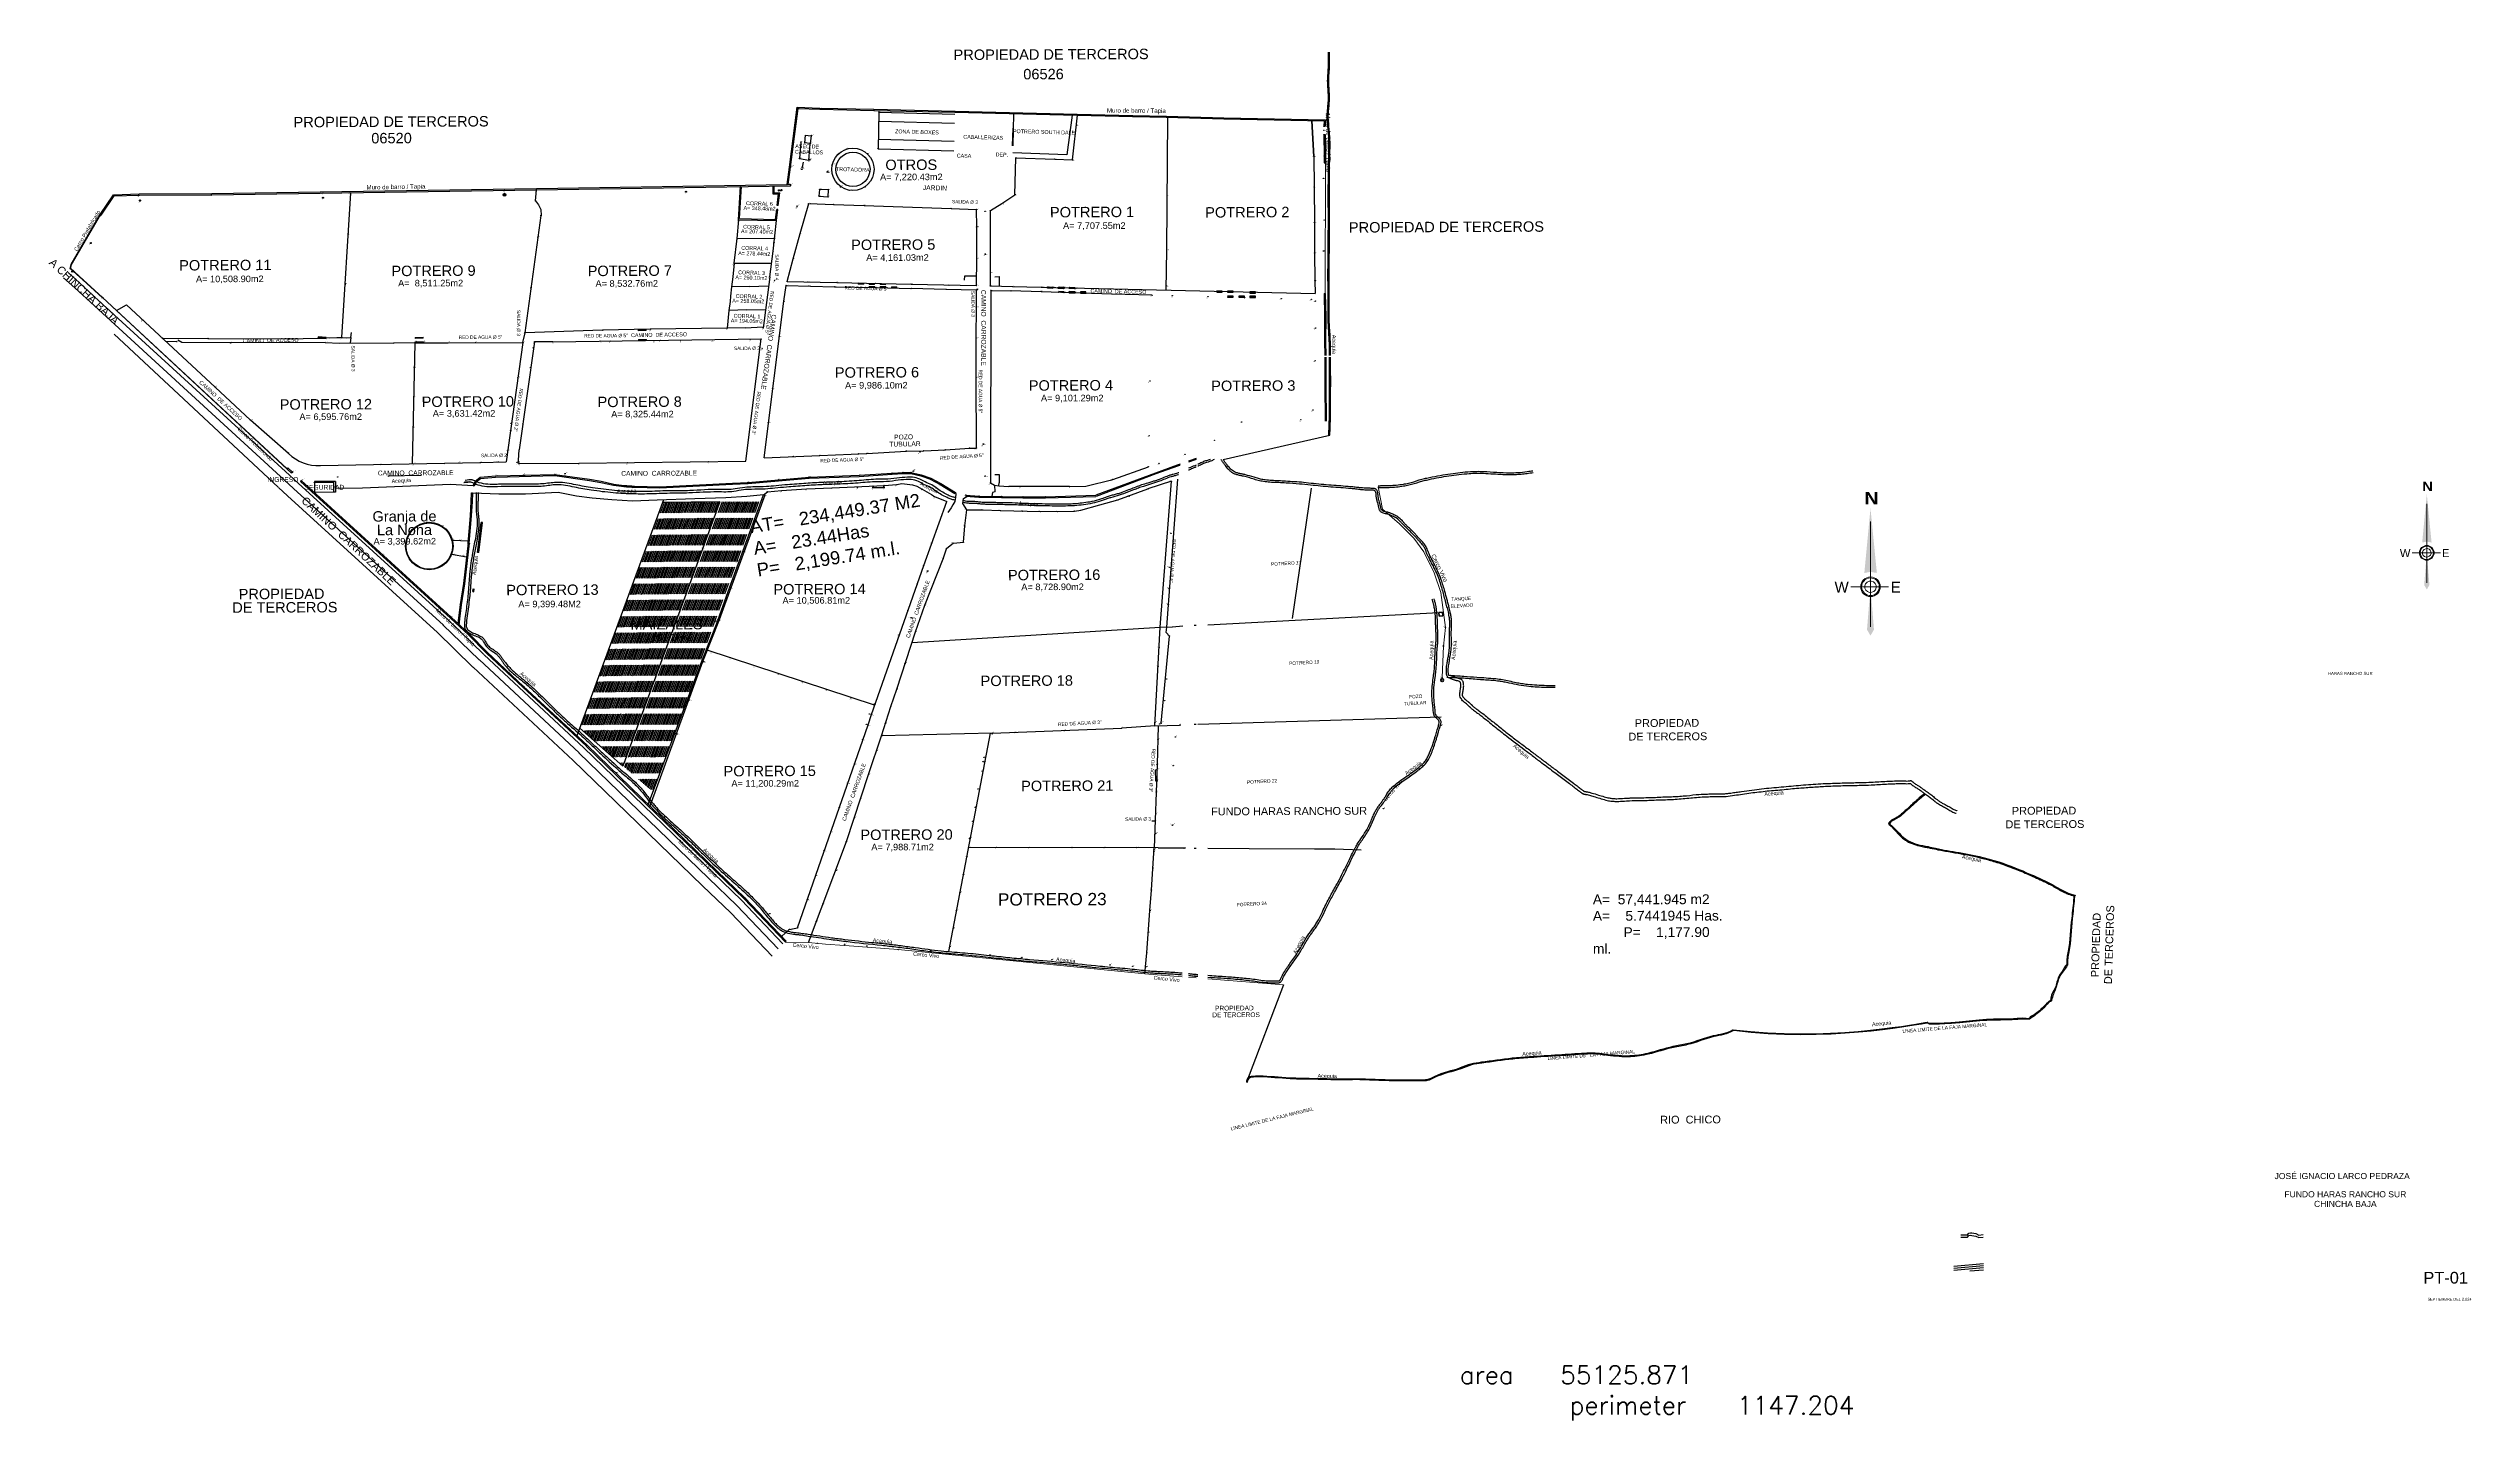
# Model space of a CAD drawing. Header units: metres. Extents: x -4524 to 2222, y -1534 to 2985.
# Drawn here: x -776 to 553, y -204 to 548 of the extents above; entities that cross this region are included whole.
import ezdxf
from ezdxf.enums import TextEntityAlignment as Align

# ---------------------------------------------------------------- set-up
doc = ezdxf.new("R2010")
doc.units = ezdxf.units.M
doc.header["$LTSCALE"] = 25.4
doc.header["$MEASUREMENT"] = 0
doc.linetypes.add('DASHED2', pattern=[0.375, 0.25, -0.125])
for name, color, linetype in [('51', 7, 'Continuous'), ('CANAL', 140, 'Continuous'), ('NORTH', 7, 'Continuous')]:
    doc.layers.add(name, color=color, linetype=linetype)
doc.styles.add('5mm', font='simplex', dxfattribs={"height": 5})
doc.styles.add('ARIAL', font='')
doc.styles.add('arial b', font='')
doc.styles.add('CUADROS', font='')
doc.styles.add('Swis', font='', dxfattribs={"height": 1})
doc.styles.get('ARIAL').set_extended_font_data('Arial')
doc.styles.get('arial b').set_extended_font_data('Arial Black')
doc.styles.get('CUADROS').set_extended_font_data('Arial')
doc.styles.get('Swis').set_extended_font_data('Swis721 BlkOul BT')

# ---------------------------------------------------------------- blocks, each defined once
blk = doc.blocks.new('A$C75FE6A4A')
at = {"layer": 'NORTH', "lineweight": 13}
for p, q in [((1.76, 5.56), (1.76, 0.43)), ((0.81, 2.38), (2.64, 2.38))]:
    blk.add_line(p, q, dxfattribs=at)
for major_axis, start_param, end_param in [((-0.338, 0.338), 2.394689419948224, 8.677874727127811), ((-0.332, 0.274), 2.299129, 8.582314), ((-0.258, 0.105), 1.412463, 7.695648)]:
    blk.add_ellipse((1.76, 2.38), major_axis=major_axis, ratio=1, start_param=start_param, end_param=end_param, dxfattribs=at)
at = {"layer": 'NORTH', "color": 8, "lineweight": 13}
for points in [[(1.46, 3.05), (1.76, 3.11), (1.76, 6.2)], [(1.59, 0.29), (1.76, 0), (1.76, 2.38)]]:
    blk.add_solid(points, dxfattribs=at)
at = {"layer": 'NORTH', "lineweight": 13}
for points in [[(2.07, 3.05), (1.76, 3.11), (1.76, 6.2)], [(1.93, 0.29), (1.76, 0), (1.76, 2.38)]]:
    blk.add_solid(points, dxfattribs=at)
at = {"layer": 'NORTH', "lineweight": 13, "ltscale": 2250}
for s, height, style, p in [('N', 0.6, 'arial b', (1.46, 6.4)), ('W', 0.522, 'ARIAL', (0.01, 2.1)), ('E', 0.522, 'ARIAL', (2.75, 2.1))]:
    blk.add_text(s, height=height, dxfattribs=dict(at, style=style)).set_placement(p)
blk = doc.blocks.new('POSTE')
at = {"color": 2}
blk.add_circle((0, 0), 0.8, dxfattribs=at)
at = {"color": 1}
blk.add_circle((0, 0), 0.5, dxfattribs=at)

msp = doc.modelspace()

# ---------------------------------------------------------------- hatches: boundary and pattern name
at = {"linetype": 'DASHED2'}
h = msp.add_hatch(dxfattribs=at)
h.set_pattern_fill('ANSI31', color=73, scale=9, angle=140)
h.set_pattern_definition([(185, (-35.1542, -148.9985), (0.0980502, -1.120719), [])])
h.paths.add_polyline_path([(285.1, -121.4), (285.1, -117.1), (268.8, -118.2), (268.8, -121.9)])

# ---------------------------------------------------------------- linework, layer by layer
at = {"color": 30, "true_color": 0xf26722}
for p, q in [((-369.4, 483.4), (-365.1, 516.2)), ((-368.8, 483.4), (-364.6, 515.6)), ((-365.1, 516.2), (-352.7, 515.8)), ((-364.6, 515.6), (-352.7, 515.2)), ((-352.7, 515.8), (-323.2, 515.1)), ((-352.7, 515.2), (-323.2, 514.5)), ((-323.2, 515.1), (-211.6, 512.4)), ((-323.2, 514.5), (-278.7, 513.5)), ((-278.7, 513.5), (-211.7, 511.8)), ((-211.7, 511.8), (-181.2, 511.1)), ((-211.6, 512.4), (-181.2, 511.7)), ((-181.2, 511.7), (-162.7, 511.3)), ((-181.2, 511.1), (-162.7, 510.7)), ((-162.7, 511.3), (-131.3, 510.5)), ((-162.7, 510.7), (-131.3, 509.9)), ((-131.3, 510.5), (-75.7, 509.3)), ((-131.3, 509.9), (-76.3, 508.7)), ((-76.3, 508.7), (-76.4, 505.8)), ((-76.4, 505.8), (-75.8, 505.8)), ((-75.7, 509.3), (-75.8, 505.8)), ((-76.4, 501.2), (-76.2, 489.5)), ((-76.4, 501.2), (-75.8, 501.2)), ((-75.8, 501.2), (-75.6, 489.5)), ((-370.7, 473.8), (-369.4, 483.4)), ((-370.1, 473.8), (-368.8, 483.4)), ((-76.2, 489.5), (-76.2, 485.8)), ((-76.2, 485.8), (-75.6, 485.8)), ((-75.6, 489.5), (-75.6, 485.8)), ((-747.2, 457.4), (-739.9, 468.3)), ((-746.7, 457.1), (-739.6, 467.7)), ((-739.9, 468.3), (-725.9, 468.7)), ((-739.6, 467.7), (-725.9, 468.1)), ((-725.9, 468.7), (-686.1, 468.9)), ((-725.9, 468.1), (-686.1, 468.3)), ((-686.1, 468.9), (-508, 471.6)), ((-686.1, 468.3), (-508, 471)), ((-508, 471), (-368.8, 473.2)), ((-507.9, 471.6), (-370.7, 473.8)), ((-397.3, 454.6), (-396.2, 472.7)), ((-396.7, 455.2), (-395.6, 472.7)), ((-378.5, 473), (-378.5, 468.7)), ((-378.5, 468.7), (-375.4, 468.7)), ((-377.9, 473), (-377.9, 469.3)), ((-377.9, 469.3), (-374.7, 469.3)), ((-376.1, 462.3), (-375.4, 468.7)), ((-375.5, 462.3), (-374.7, 469.3)), ((-747.2, 457.4), (-746.7, 457.1)), ((-397.3, 454.6), (-376.4, 454.1)), ((-396.7, 455.2), (-377, 454.7)), ((-377, 454.7), (-376.3, 460.2)), ((-376.4, 454.1), (-375.7, 460.1)), ((-375.7, 460.1), (-376.3, 460.2)), ((-375.5, 462.3, 100.5), (-376.1, 462.3, 100.5)), ((-76.3, 414.1), (-76, 401.3)), ((-76.3, 414.1), (-75.7, 414.1)), ((-75.7, 414.2), (-75.4, 401.3)), ((-76, 401.3), (-76.1, 387.8)), ((-75.4, 401.3), (-75.5, 387.8)), ((-76.1, 387.8), (-75.9, 380.2)), ((-75.5, 387.8), (-75.3, 380.2)), ((-75.9, 379.2), (-75.9, 378)), ((-75.9, 378), (-75.9, 364.3)), ((-75.3, 379.2), (-75.3, 378)), ((-75.3, 378), (-75.3, 364.3)), ((-75.9, 364.3), (-75.7, 344.2)), ((-75.3, 364.3), (-75.1, 344.2)), ((-156.8, 320), (-168.8, 315.7)), ((-156.6, 319.5), (-168.6, 315.2)), ((-155.3, 320.6), (-156.8, 320)), ((-155.4, 319.9), (-156.6, 319.5)), ((-146.5, 323.7), (-150.7, 322.2)), ((-146.5, 323.1), (-150.7, 321.6)), ((-644.3, 318.5), (-644.8, 317.9)), ((-644.3, 318.5), (-644.8, 317.9)), ((-644.8, 317.9), (-644.3, 318.5)), ((-644.8, 317.9), (-642.6, 315.9)), ((-644.3, 318.5), (-641.8, 316.2)), ((-642.6, 315.9), (-641.9, 316.1)), ((-637.4, 311.1), (-555.2, 236.2)), ((-637, 311.6), (-554.8, 236.7)), ((-541.6, 311.3), (-542.8, 308.8)), ((-542.3, 308.5), (-542.8, 308.8)), ((-541.1, 310.9), (-542.3, 308.5)), ((-541.6, 311.3), (-539, 313.4)), ((-541.1, 310.9), (-538.8, 312.8)), ((-539, 313.4), (-530.6, 314.1)), ((-538.8, 312.8), (-530.5, 313.5)), ((-530.5, 314.1), (-498, 314.9)), ((-530.5, 313.5), (-498, 314.3)), ((-498, 314.9), (-478.9, 312.4)), ((-498, 314.3), (-479, 311.6)), ((-479, 311.6), (-472.7, 310.5)), ((-478.9, 312.4), (-472.6, 311.3)), ((-472.7, 310.5), (-465.8, 309)), ((-472.6, 311.3), (-465.7, 309.6)), ((-454.3, 308.5), (-440.4, 308.2)), ((-454.3, 307.9), (-440.4, 307.6)), ((-440.4, 308.2), (-400.6, 310.2)), ((-440.4, 307.6), (-400.6, 309.6)), ((-400.6, 310.2), (-392.1, 310.6)), ((-400.6, 309.6), (-392, 310)), ((-392.1, 310.6), (-375.4, 312)), ((-392, 310), (-375.4, 311.4)), ((-375.4, 312), (-358.6, 313.5)), ((-375.4, 311.4), (-358.5, 312.9)), ((-358.6, 313.5), (-331.1, 314.5)), ((-358.6, 312.9), (-331.1, 313.9)), ((-331.1, 314.5), (-313.1, 315.7)), ((-331.1, 313.9), (-313.1, 315.1)), ((-313.1, 315.7), (-307.1, 316.1)), ((-313.1, 315.1), (-307.1, 315.5)), ((-307.1, 316.1), (-302.8, 316.1)), ((-307.1, 315.5), (-302.8, 315.5)), ((-302.9, 315.5), (-297.3, 314.1)), ((-302.8, 316.1), (-297.2, 314.7)), ((-297.4, 314.2), (-292.1, 312.3)), ((-297.2, 314.7), (-291.9, 312.9)), ((-292.2, 312.4), (-286.7, 309.4)), ((-291.9, 312.9), (-286.4, 309.9)), ((-286.7, 309.4), (-278.7, 304.5)), ((-286.4, 309.9), (-278.4, 305)), ((-168.8, 315.7), (-201.5, 303.5)), ((-168.6, 315.2), (-201.3, 302.9)), ((-545.5, 277.3), (-544.2, 292.3)), ((-544.9, 277.2), (-543.6, 292.2)), ((-544.2, 292.3), (-543.8, 300.1)), ((-543.8, 300.1), (-543.6, 304.8)), ((-543.6, 304.8), (-542.9, 304.7)), ((-543.6, 292.2), (-543.2, 300.1)), ((-543.2, 300.1), (-542.9, 304.7)), ((-402.2, 252.8), (-383.7, 303.7)), ((-382.8, 303.6), (-401.5, 252.8)), ((-382.8, 303.6), (-383.7, 303.7)), ((-278.4, 305), (-278.7, 304.5)), ((-272.7, 303.6), (-265.4, 303.1)), ((-272.7, 303.6), (-272.7, 303)), ((-272.7, 303), (-265.5, 302.5)), ((-265.5, 302.5), (-253.1, 302.3)), ((-265.4, 303.1), (-253.1, 302.9)), ((-253.1, 302.9), (-241.4, 302.7)), ((-253.1, 302.3), (-241.4, 302.1)), ((-241.4, 302.7), (-229.1, 302.7)), ((-241.4, 302.1), (-229.1, 302.1)), ((-229.1, 302.7), (-201.5, 303.5)), ((-229, 302.1), (-201.5, 302.9)), ((-539.7, 272.1), (-537.7, 288.6)), ((-539.6, 277.6), (-538.3, 288.6)), ((-537.7, 288.6), (-538.3, 288.6)), ((-545.5, 277.4), (-548.1, 255.1)), ((-544.9, 277.2), (-547.6, 255)), ((-540.3, 272.2), (-539.6, 277.6)), ((-539.7, 272.1), (-540.3, 272.2)), ((-548.1, 255.1), (-549.9, 243.6)), ((-547.6, 255), (-549.3, 243.5)), ((-408.5, 235.4), (-402.2, 252.8)), ((-401.5, 252.8), (-408, 235.2)), ((-549.9, 243.6), (-551.2, 233.3)), ((-549.3, 243.5), (-550.6, 232.7)), ((-543, 250.7), (-542.8, 252.2)), ((-543, 250.7), (-542.4, 250.6)), ((-542.8, 252.2), (-542.2, 252.1)), ((-542.4, 250.6), (-542.2, 252.1)), ((-545.4, 227.1), (-555.2, 236.2)), ((-545, 227.5), (-554.8, 236.7)), ((-535.5, 217), (-545.4, 227.1)), ((-535.1, 217.5), (-545, 227.5)), ((-408.5, 235.4), (-417.6, 212.4)), ((-408, 235.2), (-417, 212.2)), ((-515.6, 198.4), (-535.5, 217)), ((-515.1, 198.8), (-535.1, 217.5)), ((-417.6, 212.4), (-446.9, 134.2)), ((-417, 212.2), (-446, 133.2)), ((-480.7, 166), (-515.6, 198.4)), ((-480.3, 166.5), (-515.1, 198.8)), ((-409.6, 97.2), (-480.8, 166)), ((-409.2, 97.6), (-480.3, 166.5)), ((-409.6, 97.2), (-394.2, 82.4)), ((-409.2, 97.6), (-393.8, 82.8)), ((-394.2, 82.4), (-371.5, 58.5)), ((-393.8, 82.8), (-371.2, 59.1)), ((-371.5, 58.5), (-371.2, 59.1))]:
    msp.add_line(p, q, dxfattribs=at)
at = {"linetype": 'Continuous'}
for p, q in [((-364.6, 515.6), (-364.6, 515.6)), ((-364.6, 515.6), (-364.6, 515.6)), ((-352.7, 515.2), (-352.7, 515.2)), ((-352.7, 515.2), (-352.7, 515.2)), ((-323.2, 514.5), (-323.2, 514.5)), ((-323.2, 514.5), (-323.2, 514.5)), ((-320.3, 513.6), (-320.3, 513.6)), ((-320.3, 513.6), (-320.3, 513.6)), ((-212, 506.4), (-212, 506.4)), ((-212, 506.4), (-212, 506.4)), ((-211.7, 511.8), (-211.7, 511.8)), ((-211.7, 511.8), (-211.7, 511.8)), ((-181.2, 511.1), (-181.2, 511.1)), ((-181.2, 511.1), (-181.2, 511.1)), ((-162.7, 510.7), (-162.7, 510.7)), ((-162.7, 510.7), (-162.7, 510.7)), ((-131.3, 509.9), (-131.3, 509.9)), ((-131.3, 509.9), (-131.3, 509.9)), ((-83.1, 508.8), (-83.1, 508.8)), ((-83.1, 508.8), (-83.1, 508.8)), ((-76.4, 505.8), (-76.4, 505.8)), ((-76.4, 505.8), (-76.4, 505.8)), ((-363.1, 497.1), (-363.1, 497.1)), ((-363.1, 497.1), (-363.1, 497.1)), ((-361.2, 496.7), (-361.2, 496.7)), ((-361.2, 496.7), (-361.2, 496.7)), ((-358, 496.4), (-358, 496.4)), ((-358, 496.4), (-358, 496.4)), ((-358, 496), (-358, 496)), ((-358, 496), (-358, 496)), ((-357.5, 500.6), (-357.5, 500.6)), ((-357.5, 500.6), (-357.5, 500.6)), ((-357.5, 500.6), (-357.5, 500.6)), ((-357.5, 500.6), (-357.5, 500.6)), ((-338, 493.3), (-338, 493.3)), ((-338, 493.3), (-338, 493.3)), ((-320.8, 493.5), (-320.8, 493.5)), ((-320.8, 493.5), (-320.8, 493.5)), ((-76.5, 503.5), (-76.5, 503.5)), ((-76.5, 503.5), (-76.5, 503.5)), ((-76.4, 501.2), (-76.4, 501.2)), ((-76.4, 501.2), (-76.4, 501.2)), ((-368.8, 483.4), (-368.8, 483.4)), ((-368.8, 483.4), (-368.8, 483.4)), ((-368.8, 483.3), (-368.8, 483.3)), ((-368.8, 483.3), (-368.8, 483.3)), ((-363.9, 488.1), (-363.9, 488.1)), ((-363.9, 488.1), (-363.9, 488.1)), ((-363, 482.3), (-363, 482.3)), ((-363, 482.3), (-363, 482.3)), ((-362.4, 482.3), (-362.4, 482.3)), ((-362.4, 482.3), (-362.4, 482.3)), ((-362.3, 483.3), (-362.3, 483.3)), ((-362.3, 483.3), (-362.3, 483.3)), ((-358.8, 487.3), (-358.8, 487.3)), ((-358.8, 487.3), (-358.8, 487.3)), ((-358.3, 487.6), (-358.3, 487.6)), ((-358.3, 487.6), (-358.3, 487.6)), ((-358.3, 487.5), (-358.3, 487.5)), ((-358.3, 487.5), (-358.3, 487.5)), ((-358.3, 487.4), (-358.3, 487.4)), ((-358.3, 487.4), (-358.3, 487.4)), ((-358.3, 487.4), (-358.3, 487.4)), ((-358.3, 487.4), (-358.3, 487.4)), ((-348.7, 481.1), (-348.7, 481.1)), ((-348.7, 481.1), (-348.7, 481.1)), ((-348.7, 480.6), (-348.7, 480.6)), ((-348.7, 480.6), (-348.7, 480.6)), ((-347.8, 480.6), (-347.8, 480.6)), ((-347.8, 480.6), (-347.8, 480.6)), ((-346, 484.6), (-346, 484.6)), ((-346, 484.6), (-346, 484.6)), ((-342.4, 490.8), (-342.4, 490.8)), ((-342.4, 490.8), (-342.4, 490.8)), ((-326.5, 490.7), (-326.5, 490.7)), ((-326.5, 490.7), (-326.5, 490.7)), ((-245.2, 488.5), (-245.2, 488.5)), ((-245.2, 488.5), (-245.2, 488.5)), ((-224, 487.8), (-224, 487.8)), ((-224, 487.8), (-224, 487.8)), ((-214.3, 487.4), (-214.3, 487.4)), ((-214.3, 487.4), (-214.3, 487.4)), ((-82, 489.3), (-82, 489.3)), ((-82, 489.3), (-82, 489.3)), ((-76.2, 489.5), (-76.2, 489.5)), ((-76.2, 489.5), (-76.2, 489.5)), ((-739.6, 467.7), (-739.6, 467.7)), ((-739.6, 467.7), (-739.6, 467.7)), ((-725.9, 468.1), (-725.9, 468.1)), ((-725.9, 468.1), (-725.9, 468.1)), ((-725.4, 465.1), (-725.4, 465.1)), ((-725.4, 465.1), (-725.4, 465.1)), ((-686.1, 468.3), (-686.1, 468.3)), ((-686.1, 468.3), (-686.1, 468.3)), ((-625.1, 469.2), (-625.1, 469.2)), ((-625.1, 469.2), (-625.1, 469.2)), ((-625.1, 466.6), (-625.1, 466.6)), ((-625.1, 466.6), (-625.1, 466.6)), ((-610.3, 469.4), (-610.3, 469.4)), ((-610.3, 469.4), (-610.3, 469.4)), ((-525.6, 468.3), (-525.6, 468.3)), ((-525.6, 468.3), (-525.6, 468.3)), ((-525.5, 470.7), (-525.5, 470.7)), ((-525.5, 470.7), (-525.5, 470.7)), ((-508.6, 465), (-508.6, 465)), ((-508.6, 465), (-508.6, 465)), ((-508, 471), (-508, 471)), ((-508, 471), (-508, 471)), ((-426, 469.8), (-426, 469.8)), ((-426, 469.8), (-426, 469.8)), ((-396.2, 472.7), (-396.2, 472.7)), ((-396.2, 472.7), (-396.2, 472.7)), ((-375.1, 470.7), (-375.1, 470.7)), ((-375.1, 470.7), (-375.1, 470.7)), ((-373.8, 470.8), (-373.8, 470.8)), ((-373.8, 470.8), (-373.8, 470.8)), ((-370.1, 473.8), (-370.1, 473.8)), ((-370.1, 473.8), (-370.1, 473.8)), ((-368.8, 473.7), (-368.8, 473.7)), ((-368.8, 473.7), (-368.8, 473.7)), ((-368.8, 473.2), (-368.8, 473.2)), ((-368.8, 473.2), (-368.8, 473.2)), ((-353.3, 467.5), (-353.3, 467.5)), ((-353.3, 467.5), (-353.3, 467.5)), ((-352.9, 471.2), (-352.9, 471.2)), ((-352.9, 471.2), (-352.9, 471.2)), ((-348.2, 467.1), (-348.2, 467.1)), ((-348.2, 467.1), (-348.2, 467.1)), ((-348, 471), (-348, 471)), ((-348, 471), (-348, 471)), ((-341.4, 472.6), (-341.4, 472.6)), ((-341.4, 472.6), (-341.4, 472.6)), ((-336.6, 470.7), (-336.6, 470.7)), ((-336.6, 470.7), (-336.6, 470.7)), ((-328, 472.5), (-328, 472.5)), ((-328, 472.5), (-328, 472.5)), ((-245.8, 468.3), (-245.8, 468.3)), ((-245.8, 468.3), (-245.8, 468.3)), ((-162.3, 468.2), (-162.3, 468.2)), ((-162.3, 468.2), (-162.3, 468.2)), ((-81.8, 472.6), (-81.8, 472.6)), ((-81.8, 472.6), (-81.8, 472.6)), ((-76.7, 477.3), (-76.7, 477.3)), ((-76.7, 477.3), (-76.7, 477.3)), ((-747.3, 457), (-747.3, 457)), ((-747.3, 457), (-747.3, 457)), ((-746.7, 457.1), (-746.7, 457.1)), ((-746.7, 457.1), (-746.7, 457.1)), ((-505.6, 456.9), (-505.6, 456.9)), ((-505.6, 456.9), (-505.6, 456.9)), ((-505.5, 456.8), (-505.5, 456.8)), ((-505.5, 456.8), (-505.5, 456.8)), ((-505.5, 456.8), (-505.5, 456.8)), ((-505.5, 456.8), (-505.5, 456.8)), ((-397.3, 454.6), (-397.3, 454.6)), ((-397.3, 454.6), (-397.3, 454.6)), ((-365.2, 462), (-365.2, 462)), ((-365.2, 462), (-365.2, 462)), ((-365.2, 462), (-365.2, 462)), ((-365.2, 462), (-365.2, 462)), ((-365.2, 462), (-365.2, 462)), ((-365.2, 462), (-365.2, 462)), ((-365.2, 462), (-365.2, 462)), ((-365.2, 462), (-365.2, 462)), ((-358.8, 463.4), (-358.8, 463.4)), ((-358.8, 463.4), (-358.8, 463.4)), ((-345.3, 463), (-345.3, 463)), ((-345.3, 463), (-345.3, 463)), ((-328.5, 462.4), (-328.5, 462.4)), ((-328.5, 462.4), (-328.5, 462.4)), ((-280.8, 460.8), (-280.8, 460.8)), ((-280.8, 460.8), (-280.8, 460.8)), ((-266.8, 460.2), (-266.8, 460.2)), ((-266.8, 460.2), (-266.8, 460.2)), ((-262.2, 459.2), (-262.2, 459.2)), ((-262.2, 459.2), (-262.2, 459.2)), ((-259.2, 459.6), (-259.2, 459.6)), ((-259.2, 459.6), (-259.2, 459.6)), ((-253, 463.4), (-253, 463.4)), ((-253, 463.4), (-253, 463.4)), ((-81.6, 453.1), (-81.6, 453.1)), ((-81.6, 453.1), (-81.6, 453.1)), ((-76.3, 454.5), (-76.3, 454.5)), ((-76.3, 454.5), (-76.3, 454.5)), ((-752.4, 441.8), (-752.4, 441.8)), ((-752.4, 441.8), (-752.4, 441.8)), ((-611.1, 446.8), (-611.1, 446.8)), ((-611.1, 446.8), (-611.1, 446.8)), ((-507.1, 445.5), (-507.1, 445.5)), ((-507.1, 445.5), (-507.1, 445.5)), ((-398.1, 444.3), (-398.1, 444.3)), ((-398.1, 444.3), (-398.1, 444.3)), ((-398.1, 444.3), (-398.1, 444.3)), ((-398.1, 444.3), (-398.1, 444.3)), ((-377.8, 442), (-377.8, 442)), ((-377.8, 442), (-377.8, 442)), ((-363.5, 447.1), (-363.5, 447.1)), ((-363.5, 447.1), (-363.5, 447.1)), ((-266.7, 450.6), (-266.7, 450.6)), ((-266.7, 450.6), (-266.7, 450.6)), ((-763.5, 428), (-763.5, 428)), ((-763.5, 428), (-763.5, 428)), ((-763, 430.1), (-763, 430.1)), ((-763, 430.1), (-763, 430.1)), ((-399.7, 430.7), (-399.7, 430.7)), ((-399.7, 430.7), (-399.7, 430.7)), ((-399.7, 430.7), (-399.7, 430.7)), ((-399.7, 430.7), (-399.7, 430.7)), ((-378.3, 437.3), (-378.3, 437.3)), ((-378.3, 437.3), (-378.3, 437.3)), ((-367.3, 433.2), (-367.3, 433.2)), ((-367.3, 433.2), (-367.3, 433.2)), ((-266.7, 433.3), (-266.7, 433.3)), ((-266.7, 433.3), (-266.7, 433.3)), ((-262.1, 435.7), (-262.1, 435.7)), ((-262.1, 435.7), (-262.1, 435.7)), ((-262.1, 435.7), (-262.1, 435.7)), ((-262.1, 435.7), (-262.1, 435.7)), ((-259.1, 425.6), (-259.1, 425.6)), ((-259.1, 425.6), (-259.1, 425.6)), ((-162.5, 438.1), (-162.5, 438.1)), ((-162.5, 438.1), (-162.5, 438.1)), ((-81.5, 436.4), (-81.5, 436.4)), ((-81.5, 436.4), (-81.5, 436.4)), ((-76.7, 437.4), (-76.7, 437.4)), ((-76.7, 437.4), (-76.7, 437.4)), ((-756.6, 421.7), (-756.6, 421.7)), ((-756.6, 421.7), (-756.6, 421.7)), ((-745.9, 412), (-745.9, 412)), ((-745.9, 412), (-745.9, 412)), ((-612.6, 419.6), (-612.6, 419.6)), ((-612.6, 419.6), (-612.6, 419.6)), ((-612.6, 419.6), (-612.6, 419.6)), ((-612.6, 419.6), (-612.6, 419.6)), ((-511.1, 417.4), (-511.1, 417.4)), ((-511.1, 417.4), (-511.1, 417.4)), ((-380.2, 423.2), (-380.2, 423.2)), ((-380.2, 423.2), (-380.2, 423.2)), ((-377.6, 421.4), (-377.6, 421.4)), ((-377.6, 421.4), (-377.6, 421.4)), ((-371.2, 418.6), (-371.2, 418.6)), ((-371.2, 418.6), (-371.2, 418.6)), ((-370.6, 420.7), (-370.6, 420.7)), ((-370.6, 420.7), (-370.6, 420.7)), ((-359.3, 420.5), (-359.3, 420.5)), ((-359.3, 420.5), (-359.3, 420.5)), ((-359, 418.2), (-359, 418.2)), ((-359, 418.2), (-359, 418.2)), ((-359, 418.2), (-359, 418.2)), ((-359, 418.2), (-359, 418.2)), ((-344.5, 417.8), (-344.5, 417.8)), ((-344.5, 417.8), (-344.5, 417.8)), ((-343.4, 420.2), (-343.4, 420.2)), ((-343.4, 420.2), (-343.4, 420.2)), ((-322.3, 417.4), (-322.3, 417.4)), ((-322.3, 417.4), (-322.3, 417.4)), ((-322.2, 419.7), (-322.2, 419.7)), ((-322.2, 419.7), (-322.2, 419.7)), ((-302.7, 419.3), (-302.7, 419.3)), ((-302.7, 419.3), (-302.7, 419.3)), ((-302.7, 416.8), (-302.7, 416.8)), ((-302.7, 416.8), (-302.7, 416.8)), ((-283.6, 416.4), (-283.6, 416.4)), ((-283.6, 416.4), (-283.6, 416.4)), ((-282.1, 418.7), (-282.1, 418.7)), ((-282.1, 418.7), (-282.1, 418.7)), ((-266.9, 416), (-266.9, 416)), ((-266.9, 416), (-266.9, 416)), ((-266.8, 418.5), (-266.8, 418.5)), ((-266.8, 418.5), (-266.8, 418.5)), ((-266.4, 416.5), (-266.4, 416.5)), ((-266.4, 416.5), (-266.4, 416.5)), ((-266.4, 416.5), (-266.4, 416.5)), ((-266.4, 416.5), (-266.4, 416.5)), ((-259.2, 418.3), (-259.2, 418.3)), ((-259.2, 418.3), (-259.2, 418.3)), ((-259, 415.8), (-259, 415.8)), ((-259, 415.8), (-259, 415.8)), ((-248, 415.6), (-248, 415.6)), ((-248, 415.6), (-248, 415.6)), ((-247.1, 417.9), (-247.1, 417.9)), ((-247.1, 417.9), (-247.1, 417.9)), ((-231.5, 415.3), (-231.5, 415.3)), ((-231.5, 415.3), (-231.5, 415.3)), ((-230.9, 417.6), (-230.9, 417.6)), ((-230.9, 417.6), (-230.9, 417.6)), ((-227.9, 417.7), (-227.9, 417.7)), ((-227.9, 417.7), (-227.9, 417.7)), ((-227.9, 417.1), (-227.9, 417.1)), ((-227.9, 417.1), (-227.9, 417.1)), ((-225.1, 417.6), (-225.1, 417.6)), ((-225.1, 417.6), (-225.1, 417.6)), ((-225.1, 417.1), (-225.1, 417.1)), ((-225.1, 417.1), (-225.1, 417.1)), ((-222, 417.5), (-222, 417.5)), ((-222, 417.5), (-222, 417.5)), ((-222, 416.9), (-222, 416.9)), ((-222, 416.9), (-222, 416.9)), ((-221.8, 414.7), (-221.8, 414.7)), ((-221.8, 414.7), (-221.8, 414.7)), ((-221.7, 415.2), (-221.7, 415.2)), ((-221.7, 415.2), (-221.7, 415.2)), ((-219.1, 416.8), (-219.1, 416.8)), ((-219.1, 416.8), (-219.1, 416.8)), ((-219, 417.6), (-219, 417.6)), ((-219, 417.6), (-219, 417.6)), ((-219, 415.1), (-219, 415.1)), ((-219, 415.1), (-219, 415.1)), ((-218.9, 414.6), (-218.9, 414.6)), ((-218.9, 414.6), (-218.9, 414.6)), ((-215.9, 417.4), (-215.9, 417.4)), ((-215.9, 417.4), (-215.9, 417.4)), ((-215.9, 416.9), (-215.9, 416.9)), ((-215.9, 416.9), (-215.9, 416.9)), ((-215.9, 415.1), (-215.9, 415.1)), ((-215.9, 415.1), (-215.9, 415.1)), ((-215.9, 414.5), (-215.9, 414.5)), ((-215.9, 414.5), (-215.9, 414.5)), ((-213.1, 417.3), (-213.1, 417.3)), ((-213.1, 417.3), (-213.1, 417.3)), ((-213.1, 416.7), (-213.1, 416.7)), ((-213.1, 416.7), (-213.1, 416.7)), ((-212.9, 415), (-212.9, 415)), ((-212.9, 415), (-212.9, 415)), ((-212.9, 414.5), (-212.9, 414.5)), ((-212.9, 414.5), (-212.9, 414.5)), ((-192.6, 413.8), (-192.6, 413.8)), ((-192.6, 413.8), (-192.6, 413.8)), ((-170.6, 413.2), (-170.6, 413.2)), ((-170.6, 413.2), (-170.6, 413.2)), ((-162.8, 418.2), (-162.8, 418.2)), ((-162.8, 418.2), (-162.8, 418.2)), ((-159.5, 412.9), (-159.5, 412.9)), ((-159.5, 412.9), (-159.5, 412.9)), ((-159.5, 412.9), (-159.5, 412.9)), ((-159.5, 412.9), (-159.5, 412.9)), ((-139.9, 412.4), (-139.9, 412.4)), ((-139.9, 412.4), (-139.9, 412.4)), ((-119.8, 411.9), (-119.8, 411.9)), ((-119.8, 411.9), (-119.8, 411.9)), ((-81.3, 421.2), (-81.3, 421.2)), ((-81.3, 421.2), (-81.3, 421.2)), ((-724.1, 399.8), (-724.1, 399.8)), ((-724.1, 399.8), (-724.1, 399.8)), ((-372.4, 409.9), (-372.4, 409.9)), ((-372.4, 409.9), (-372.4, 409.9)), ((-266.9, 406.7), (-266.9, 406.7)), ((-266.9, 406.7), (-266.9, 406.7)), ((-99.8, 411.3), (-99.8, 411.3)), ((-99.8, 411.3), (-99.8, 411.3)), ((-83.3, 410.9), (-83.3, 410.9)), ((-83.3, 410.9), (-83.3, 410.9)), ((-81.1, 410.1), (-81.1, 410.1)), ((-81.1, 410.1), (-81.1, 410.1)), ((-81.1, 410.1), (-81.1, 410.1)), ((-81.1, 410.1), (-81.1, 410.1)), ((-713.1, 389.7), (-713.1, 389.7)), ((-713.1, 389.7), (-713.1, 389.7)), ((-713.1, 389.7), (-713.1, 389.7)), ((-713.1, 389.7), (-713.1, 389.7)), ((-705.2, 387.8), (-705.2, 387.8)), ((-705.2, 387.8), (-705.2, 387.8)), ((-688.1, 389.5), (-688.1, 389.5)), ((-688.1, 389.5), (-688.1, 389.5)), ((-675.7, 387), (-675.7, 387)), ((-675.7, 387), (-675.7, 387)), ((-644, 389.3), (-644, 389.3)), ((-644, 389.3), (-644, 389.3)), ((-623.8, 387.1), (-623.8, 387.1)), ((-623.8, 387.1), (-623.8, 387.1)), ((-614.8, 390.1), (-614.8, 390.1)), ((-614.8, 390.1), (-614.8, 390.1)), ((-586.4, 386.9), (-586.4, 386.9)), ((-586.4, 386.9), (-586.4, 386.9)), ((-574.6, 387), (-574.6, 387)), ((-574.6, 387), (-574.6, 387)), ((-574.6, 386.9), (-574.6, 386.9)), ((-574.6, 386.9), (-574.6, 386.9)), ((-574.5, 387.5), (-574.5, 387.5)), ((-574.5, 387.5), (-574.5, 387.5)), ((-570.1, 387), (-570.1, 387)), ((-570.1, 387), (-570.1, 387)), ((-570, 387.6), (-570, 387.6)), ((-570, 387.6), (-570, 387.6)), ((-556.5, 387), (-556.5, 387)), ((-556.5, 387), (-556.5, 387)), ((-541.5, 387.2), (-541.5, 387.2)), ((-541.5, 387.2), (-541.5, 387.2)), ((-515.5, 387.3), (-515.5, 387.3)), ((-515.5, 387.3), (-515.5, 387.3)), ((-514.3, 392.6), (-514.3, 392.6)), ((-514.3, 392.6), (-514.3, 392.6)), ((-509.2, 387.6), (-509.2, 387.6)), ((-509.2, 387.6), (-509.2, 387.6)), ((-499.1, 387.6), (-499.1, 387.6)), ((-499.1, 387.6), (-499.1, 387.6)), ((-472.8, 388), (-472.8, 388)), ((-472.8, 388), (-472.8, 388)), ((-471.8, 394), (-471.8, 394)), ((-471.8, 394), (-471.8, 394)), ((-467.8, 388), (-467.8, 388)), ((-467.8, 388), (-467.8, 388)), ((-445.7, 394.5), (-445.7, 394.5)), ((-445.7, 394.5), (-445.7, 394.5)), ((-443.6, 388.3), (-443.6, 388.3)), ((-443.6, 388.3), (-443.6, 388.3)), ((-440.2, 388.5), (-440.2, 388.5)), ((-440.2, 388.5), (-440.2, 388.5)), ((-429, 388.4), (-429, 388.4)), ((-429, 388.4), (-429, 388.4)), ((-411.5, 388.7), (-411.5, 388.7)), ((-411.5, 388.7), (-411.5, 388.7)), ((-403.6, 395.1), (-403.6, 395.1)), ((-403.6, 395.1), (-403.6, 395.1)), ((-390.9, 389), (-390.9, 389)), ((-390.9, 389), (-390.9, 389)), ((-384.9, 389.2), (-384.9, 389.2)), ((-384.9, 389.2), (-384.9, 389.2)), ((-383.8, 395.2), (-383.8, 395.2)), ((-383.8, 395.2), (-383.8, 395.2)), ((-375, 390.7), (-375, 390.7)), ((-375, 390.7), (-375, 390.7)), ((-267, 389.8), (-267, 389.8)), ((-267, 389.8), (-267, 389.8)), ((-81, 395.2), (-81, 395.2)), ((-81, 395.2), (-81, 395.2)), ((-575, 373.5), (-575, 373.5)), ((-575, 373.5), (-575, 373.5)), ((-511.3, 373.6), (-511.3, 373.6)), ((-511.3, 373.6), (-511.3, 373.6)), ((-509.8, 384.5), (-509.8, 384.5)), ((-509.8, 384.5), (-509.8, 384.5)), ((-384.4, 384), (-384.4, 384)), ((-384.4, 384), (-384.4, 384)), ((-81.2, 377.3), (-81.2, 377.3)), ((-81.2, 377.3), (-81.2, 377.3)), ((-684.2, 362.8), (-684.2, 362.8)), ((-684.2, 362.8), (-684.2, 362.8)), ((-684.2, 362.8), (-684.2, 362.8)), ((-684.2, 362.8), (-684.2, 362.8)), ((-518.2, 367.9), (-518.2, 367.9)), ((-518.2, 367.9), (-518.2, 367.9)), ((-378.6, 362.1), (-378.6, 362.1)), ((-378.6, 362.1), (-378.6, 362.1)), ((-267, 368.2), (-267, 368.2)), ((-267, 368.2), (-267, 368.2)), ((-171.8, 366.2), (-171.8, 366.2)), ((-171.8, 366.2), (-171.8, 366.2)), ((-575.3, 357.4), (-575.3, 357.4)), ((-575.3, 357.4), (-575.3, 357.4)), ((-82.4, 350.3), (-82.4, 350.3)), ((-82.4, 350.3), (-82.4, 350.3)), ((-664.8, 344.7), (-664.8, 344.7)), ((-664.8, 344.7), (-664.8, 344.7)), ((-575.6, 340.8), (-575.6, 340.8)), ((-575.6, 340.8), (-575.6, 340.8)), ((-522.2, 338.9), (-522.2, 338.9)), ((-522.2, 338.9), (-522.2, 338.9)), ((-522, 342.9), (-522, 342.9)), ((-522, 342.9), (-522, 342.9)), ((-515.6, 342.5), (-515.6, 342.5)), ((-515.6, 342.5), (-515.6, 342.5)), ((-380.9, 343.3), (-380.9, 343.3)), ((-380.9, 343.3), (-380.9, 343.3)), ((-172.2, 336.2), (-172.2, 336.2)), ((-172.2, 336.2), (-172.2, 336.2)), ((-136.4, 333.7), (-136.4, 333.7)), ((-136.4, 333.7), (-136.4, 333.7)), ((-121.5, 343.7), (-121.5, 343.7)), ((-121.5, 343.7), (-121.5, 343.7)), ((-89, 344.9), (-89, 344.9)), ((-89, 344.9), (-89, 344.9)), ((-643.9, 326.4), (-643.9, 326.4)), ((-643.9, 326.4), (-643.9, 326.4)), ((-593.9, 320.4), (-593.9, 320.4)), ((-593.9, 320.4), (-593.9, 320.4)), ((-575.6, 320.7), (-575.6, 320.7)), ((-575.6, 320.7), (-575.6, 320.7)), ((-575.6, 320.7), (-575.6, 320.7)), ((-575.6, 320.7), (-575.6, 320.7)), ((-558.4, 321.1), (-558.4, 321.1)), ((-558.4, 321.1), (-558.4, 321.1)), ((-550.6, 321.2), (-550.6, 321.2)), ((-550.6, 321.2), (-550.6, 321.2)), ((-538.7, 321.5), (-538.7, 321.5)), ((-538.7, 321.5), (-538.7, 321.5)), ((-529.7, 321.7), (-529.7, 321.7)), ((-529.7, 321.7), (-529.7, 321.7)), ((-523.9, 327.9), (-523.9, 327.9)), ((-523.9, 327.9), (-523.9, 327.9)), ((-518.7, 321.6), (-518.7, 321.6)), ((-518.7, 321.6), (-518.7, 321.6)), ((-518.7, 321.6), (-518.7, 321.6)), ((-518.7, 321.6), (-518.7, 321.6)), ((-518.6, 321.6), (-518.6, 321.6)), ((-518.6, 321.6), (-518.6, 321.6)), ((-517.6, 320.9), (-517.6, 320.9)), ((-517.6, 320.9), (-517.6, 320.9)), ((-484.8, 321.1), (-484.8, 321.1)), ((-484.8, 321.1), (-484.8, 321.1)), ((-458.2, 321.4), (-458.2, 321.4)), ((-458.2, 321.4), (-458.2, 321.4)), ((-413.8, 322), (-413.8, 322)), ((-413.8, 322), (-413.8, 322)), ((-383.2, 324.1), (-383.2, 324.1)), ((-383.2, 324.1), (-383.2, 324.1)), ((-367.3, 324.8), (-367.3, 324.8)), ((-367.3, 324.8), (-367.3, 324.8)), ((-352.7, 325.4), (-352.7, 325.4)), ((-352.7, 325.4), (-352.7, 325.4)), ((-331.4, 326.3), (-331.4, 326.3)), ((-331.4, 326.3), (-331.4, 326.3)), ((-326.9, 326.5), (-326.9, 326.5)), ((-326.9, 326.5), (-326.9, 326.5)), ((-305.4, 327.7), (-305.4, 327.7)), ((-305.4, 327.7), (-305.4, 327.7)), ((-297.8, 327.2), (-297.8, 327.2)), ((-297.8, 327.2), (-297.8, 327.2)), ((-295.8, 327.9), (-295.8, 327.9)), ((-295.8, 327.9), (-295.8, 327.9)), ((-283.9, 328.5), (-283.9, 328.5)), ((-283.9, 328.5), (-283.9, 328.5)), ((-270.6, 329.4), (-270.6, 329.4)), ((-270.6, 329.4), (-270.6, 329.4)), ((-266.9, 329.4), (-266.9, 329.4)), ((-266.9, 329.4), (-266.9, 329.4)), ((-263.2, 331.7), (-263.2, 331.7)), ((-263.2, 331.7), (-263.2, 331.7)), ((-263.2, 331.6), (-263.2, 331.6)), ((-263.2, 331.6), (-263.2, 331.6)), ((-263.2, 331.6), (-263.2, 331.6)), ((-263.2, 331.6), (-263.2, 331.6)), ((-263.1, 331.6), (-263.1, 331.6)), ((-263.1, 331.6), (-263.1, 331.6)), ((-263.1, 331.6), (-263.1, 331.6)), ((-263.1, 331.6), (-263.1, 331.6)), ((-263.1, 331.5), (-263.1, 331.5)), ((-263.1, 331.5), (-263.1, 331.5)), ((-263.1, 331.5), (-263.1, 331.5)), ((-263.1, 331.5), (-263.1, 331.5)), ((-172.6, 319.2), (-172.6, 319.2)), ((-172.6, 319.2), (-172.6, 319.2)), ((-166.8, 321), (-166.8, 321)), ((-166.8, 321), (-166.8, 321)), ((-152.6, 326), (-152.6, 326)), ((-152.6, 326), (-152.6, 326)), ((-642.5, 316), (-642.5, 316)), ((-642.5, 316), (-642.5, 316)), ((-641.8, 316.2), (-641.8, 316.2)), ((-641.8, 316.2), (-641.8, 316.2)), ((-637, 311.6), (-637, 311.6)), ((-637, 311.6), (-637, 311.6)), ((-629.8, 310.4), (-629.8, 310.4)), ((-629.8, 310.4), (-629.8, 310.4)), ((-619.4, 310.6), (-619.4, 310.6)), ((-619.4, 310.6), (-619.4, 310.6)), ((-617, 313.5), (-617, 313.5)), ((-617, 313.5), (-617, 313.5)), ((-589.1, 314), (-589.1, 314)), ((-589.1, 314), (-589.1, 314)), ((-589.1, 314), (-589.1, 314)), ((-589.1, 314), (-589.1, 314)), ((-571.5, 314.4), (-571.5, 314.4)), ((-571.5, 314.4), (-571.5, 314.4)), ((-538.8, 312.8), (-538.8, 312.8)), ((-538.8, 312.8), (-538.8, 312.8)), ((-530.5, 314.1), (-530.5, 314.1)), ((-530.5, 314.1), (-530.5, 314.1)), ((-515.1, 314.6), (-515.1, 314.6)), ((-515.1, 314.6), (-515.1, 314.6)), ((-498, 314.9), (-498, 314.9)), ((-498, 314.9), (-498, 314.9)), ((-492.5, 315.4), (-492.5, 315.4)), ((-492.5, 315.4), (-492.5, 315.4)), ((-492.4, 315.3), (-492.4, 315.3)), ((-492.4, 315.3), (-492.4, 315.3)), ((-392.1, 310.6), (-392.1, 310.6)), ((-392.1, 310.6), (-392.1, 310.6)), ((-381.5, 305.5), (-381.5, 305.5)), ((-381.5, 305.5), (-381.5, 305.5)), ((-375.4, 312), (-375.4, 312)), ((-375.4, 312), (-375.4, 312)), ((-373.7, 306.1), (-373.7, 306.1)), ((-373.7, 306.1), (-373.7, 306.1)), ((-360, 307), (-360, 307)), ((-360, 307), (-360, 307)), ((-358.6, 313.5), (-358.6, 313.5)), ((-358.6, 313.5), (-358.6, 313.5)), ((-346, 307.6), (-346, 307.6)), ((-346, 307.6), (-346, 307.6)), ((-332, 307.8), (-332, 307.8)), ((-332, 307.8), (-332, 307.8)), ((-331.1, 314.5), (-331.1, 314.5)), ((-331.1, 314.5), (-331.1, 314.5)), ((-323.6, 308.6), (-323.6, 308.6)), ((-323.6, 308.6), (-323.6, 308.6)), ((-323.6, 307.7), (-323.6, 307.7)), ((-323.6, 307.7), (-323.6, 307.7)), ((-317.5, 308.9), (-317.5, 308.9)), ((-317.5, 308.9), (-317.5, 308.9)), ((-317.5, 307.8), (-317.5, 307.8)), ((-317.5, 307.8), (-317.5, 307.8)), ((-313.1, 315.7), (-313.1, 315.7)), ((-313.1, 315.7), (-313.1, 315.7)), ((-310.6, 309.4), (-310.6, 309.4)), ((-310.6, 309.4), (-310.6, 309.4)), ((-307.1, 316.1), (-307.1, 316.1)), ((-307.1, 316.1), (-307.1, 316.1)), ((-302.8, 316.1), (-302.8, 316.1)), ((-302.8, 316.1), (-302.8, 316.1)), ((-301.5, 316.9), (-301.5, 316.9)), ((-301.5, 316.9), (-301.5, 316.9)), ((-301.5, 316.8), (-301.5, 316.8)), ((-301.5, 316.8), (-301.5, 316.8)), ((-301.3, 316.8), (-301.3, 316.8)), ((-301.3, 316.8), (-301.3, 316.8)), ((-296.7, 306.9), (-296.7, 306.9)), ((-296.7, 306.9), (-296.7, 306.9)), ((-286.4, 309.9), (-286.4, 309.9)), ((-286.4, 309.9), (-286.4, 309.9)), ((-262.2, 314), (-262.2, 314)), ((-262.2, 314), (-262.2, 314)), ((-262.2, 314), (-262.2, 314)), ((-262.2, 314), (-262.2, 314)), ((-262.2, 314), (-262.2, 314)), ((-262.2, 314), (-262.2, 314)), ((-259.2, 310.3), (-259.2, 310.3)), ((-259.2, 310.3), (-259.2, 310.3)), ((-242.8, 308.3), (-242.8, 308.3)), ((-242.8, 308.3), (-242.8, 308.3)), ((-215.8, 308.3), (-215.8, 308.3)), ((-215.8, 308.3), (-215.8, 308.3)), ((-192.2, 312.2), (-192.2, 312.2)), ((-192.2, 312.2), (-192.2, 312.2)), ((-172.9, 307), (-172.9, 307)), ((-172.9, 307), (-172.9, 307)), ((-160, 311.2), (-160, 311.2)), ((-160, 311.2), (-160, 311.2)), ((-543.6, 304.8), (-543.6, 304.8)), ((-543.6, 304.8), (-543.6, 304.8)), ((-383.3, 303.6), (-383.3, 303.6)), ((-383.3, 303.6), (-383.3, 303.6)), ((-382.8, 303.6), (-382.8, 303.6)), ((-382.8, 303.6), (-382.8, 303.6)), ((-289.9, 302.8), (-289.9, 302.8)), ((-289.9, 302.8), (-289.9, 302.8)), ((-278.4, 305), (-278.4, 305)), ((-278.4, 305), (-278.4, 305)), ((-272.7, 303.6), (-272.7, 303.6)), ((-272.7, 303.6), (-272.7, 303.6)), ((-272.2, 295.6), (-272.2, 295.6)), ((-272.2, 295.6), (-272.2, 295.6)), ((-265.4, 303.1), (-265.4, 303.1)), ((-265.4, 303.1), (-265.4, 303.1)), ((-263.3, 295.5), (-263.3, 295.5)), ((-263.3, 295.5), (-263.3, 295.5)), ((-253.7, 295.1), (-253.7, 295.1)), ((-253.7, 295.1), (-253.7, 295.1)), ((-253.1, 302.9), (-253.1, 302.9)), ((-253.1, 302.9), (-253.1, 302.9)), ((-241.5, 294.7), (-241.5, 294.7)), ((-241.5, 294.7), (-241.5, 294.7)), ((-241.4, 302.7), (-241.4, 302.7)), ((-241.4, 302.7), (-241.4, 302.7)), ((-231.8, 294.6), (-231.8, 294.6)), ((-231.8, 294.6), (-231.8, 294.6)), ((-229.1, 302.7), (-229.1, 302.7)), ((-229.1, 302.7), (-229.1, 302.7)), ((-222.6, 294.6), (-222.6, 294.6)), ((-222.6, 294.6), (-222.6, 294.6)), ((-213.1, 294.9), (-213.1, 294.9)), ((-213.1, 294.9), (-213.1, 294.9)), ((-189.3, 301), (-189.3, 301)), ((-189.3, 301), (-189.3, 301)), ((-183.3, 303), (-183.3, 303)), ((-183.3, 303), (-183.3, 303)), ((-576.1, 284.8), (-576.1, 284.8)), ((-576.1, 284.8), (-576.1, 284.8)), ((-568.2, 288.6), (-568.2, 288.6)), ((-568.2, 288.6), (-568.2, 288.6)), ((-559.8, 286.7), (-559.8, 286.7)), ((-559.8, 286.7), (-559.8, 286.7)), ((-554.2, 279), (-554.2, 279)), ((-554.2, 279), (-554.2, 279)), ((-273.3, 286.7), (-273.3, 286.7)), ((-273.3, 286.7), (-273.3, 286.7)), ((-160.2, 282.7), (-160.2, 282.7)), ((-160.2, 282.7), (-160.2, 282.7)), ((-592.4, 270.9), (-592.4, 270.9)), ((-592.4, 270.9), (-592.4, 270.9)), ((-553.5, 271), (-553.5, 271)), ((-553.5, 271), (-553.5, 271)), ((-550.1, 278.8), (-550.1, 278.8)), ((-550.1, 278.8), (-550.1, 278.8)), ((-548.4, 270.2), (-548.4, 270.2)), ((-548.4, 270.2), (-548.4, 270.2)), ((-544.9, 277.2), (-544.9, 277.2)), ((-544.9, 277.2), (-544.9, 277.2)), ((-416.9, 274.6), (-416.9, 274.6)), ((-416.9, 274.6), (-416.9, 274.6)), ((-398.1, 267.6), (-398.1, 267.6)), ((-398.1, 267.6), (-398.1, 267.6)), ((-398.1, 267.6), (-398.1, 267.6)), ((-398.1, 267.6), (-398.1, 267.6)), ((-398.1, 267.6), (-398.1, 267.6)), ((-398.1, 267.6), (-398.1, 267.6)), ((-394.9, 272.7), (-394.9, 272.7)), ((-394.9, 272.7), (-394.9, 272.7)), ((-394.3, 272.7), (-394.3, 272.7)), ((-394.3, 272.7), (-394.3, 272.7)), ((-291.4, 277.3), (-291.4, 277.3)), ((-291.4, 277.3), (-291.4, 277.3)), ((-291.4, 277.3), (-291.4, 277.3)), ((-291.4, 277.3), (-291.4, 277.3)), ((-285.2, 268.7), (-285.2, 268.7)), ((-285.2, 268.7), (-285.2, 268.7)), ((-283.3, 274.2), (-283.3, 274.2)), ((-283.3, 274.2), (-283.3, 274.2)), ((-279.5, 277.2), (-279.5, 277.2)), ((-279.5, 277.2), (-279.5, 277.2)), ((-274, 277.8), (-274, 277.8)), ((-274, 277.8), (-274, 277.8)), ((-547.6, 255), (-547.6, 255)), ((-547.6, 255), (-547.6, 255)), ((-402.2, 252.8), (-402.2, 252.8)), ((-402.2, 252.8), (-402.2, 252.8)), ((-401.5, 252.8), (-401.5, 252.8)), ((-401.5, 252.8), (-401.5, 252.8)), ((-299.4, 254.8), (-299.4, 254.8)), ((-299.4, 254.8), (-299.4, 254.8)), ((-295.8, 265.1), (-295.8, 265.1)), ((-295.8, 265.1), (-295.8, 265.1)), ((-293.5, 262), (-293.5, 262)), ((-293.5, 262), (-293.5, 262)), ((-293.5, 262), (-293.5, 262)), ((-293.5, 262), (-293.5, 262)), ((-293.5, 262), (-293.5, 262)), ((-293.5, 262), (-293.5, 262)), ((-293.5, 262), (-293.5, 262)), ((-293.5, 262), (-293.5, 262)), ((-161.3, 252.5), (-161.3, 252.5)), ((-161.3, 252.5), (-161.3, 252.5)), ((-161, 264), (-161, 264)), ((-161, 264), (-161, 264)), ((-549.9, 243.6), (-549.9, 243.6)), ((-549.9, 243.6), (-549.9, 243.6)), ((-304.4, 240.9), (-304.4, 240.9)), ((-304.4, 240.9), (-304.4, 240.9)), ((-293.9, 242.7), (-293.9, 242.7)), ((-293.9, 242.7), (-293.9, 242.7)), ((-161.7, 243.6), (-161.7, 243.6)), ((-161.7, 243.6), (-161.7, 243.6)), ((-554.8, 236.7), (-554.8, 236.7)), ((-554.8, 236.7), (-554.8, 236.7)), ((-551.2, 233.5), (-551.2, 233.5)), ((-551.2, 233.5), (-551.2, 233.5)), ((-550.5, 233.3), (-550.5, 233.3)), ((-550.5, 233.3), (-550.5, 233.3)), ((-545, 227.5), (-545, 227.5)), ((-545, 227.5), (-545, 227.5)), ((-430.4, 237.7), (-430.4, 237.7)), ((-430.4, 237.7), (-430.4, 237.7)), ((-409.7, 234.6), (-409.7, 234.6)), ((-409.7, 234.6), (-409.7, 234.6)), ((-409.7, 234.6), (-409.7, 234.6)), ((-409.7, 234.6), (-409.7, 234.6)), ((-409.7, 234.6), (-409.7, 234.6)), ((-409.7, 234.6), (-409.7, 234.6)), ((-408.5, 235.4), (-408.5, 235.4)), ((-408.5, 235.4), (-408.5, 235.4)), ((-408, 235.2), (-408, 235.2)), ((-408, 235.2), (-408, 235.2)), ((-309.5, 227), (-309.5, 227)), ((-309.5, 227), (-309.5, 227)), ((-302.5, 236.5), (-302.5, 236.5)), ((-302.5, 236.5), (-302.5, 236.5)), ((-302.5, 236.5), (-302.5, 236.5)), ((-302.5, 236.5), (-302.5, 236.5)), ((-302.5, 236.5), (-302.5, 236.5)), ((-302.5, 236.5), (-302.5, 236.5)), ((-302.1, 236.2), (-302.1, 236.2)), ((-302.1, 236.2), (-302.1, 236.2)), ((-300.3, 228.7), (-300.3, 228.7)), ((-300.3, 228.7), (-300.3, 228.7)), ((-161, 226.3), (-161, 226.3)), ((-161, 226.3), (-161, 226.3)), ((-159.5, 231.4), (-159.5, 231.4)), ((-159.5, 231.4), (-159.5, 231.4)), ((-9.8, 231.1), (-9.8, 231.1)), ((-9.8, 231.1), (-9.8, 231.1)), ((-535.1, 217.5), (-535.1, 217.5)), ((-535.1, 217.5), (-535.1, 217.5)), ((-412.1, 217.8), (-412.1, 217.8)), ((-412.1, 217.8), (-412.1, 217.8)), ((-401.7, 214.5), (-401.7, 214.5)), ((-401.7, 214.5), (-401.7, 214.5)), ((-166.8, 220.1), (-166.8, 220.1)), ((-166.8, 220.1), (-166.8, 220.1)), ((-10.8, 220.9), (-10.8, 220.9)), ((-10.8, 220.9), (-10.8, 220.9)), ((-417, 212.2), (-417, 212.2)), ((-417, 212.2), (-417, 212.2)), ((-416.4, 212.3), (-416.4, 212.3)), ((-416.4, 212.3), (-416.4, 212.3)), ((-388.5, 210.1), (-388.5, 210.1)), ((-388.5, 210.1), (-388.5, 210.1)), ((-375.3, 205.7), (-375.3, 205.7)), ((-375.3, 205.7), (-375.3, 205.7)), ((-362.1, 201.3), (-362.1, 201.3)), ((-362.1, 201.3), (-362.1, 201.3)), ((-306, 211.2), (-306, 211.2)), ((-306, 211.2), (-306, 211.2)), ((-167.3, 209.8), (-167.3, 209.8)), ((-167.3, 209.8), (-167.3, 209.8)), ((-162.6, 202.9), (-162.6, 202.9)), ((-162.6, 202.9), (-162.6, 202.9)), ((-11.6, 203.6), (-11.6, 203.6)), ((-11.6, 203.6), (-11.6, 203.6)), ((-515.1, 198.8), (-515.1, 198.8)), ((-515.1, 198.8), (-515.1, 198.8)), ((-424.7, 191.4), (-424.7, 191.4)), ((-424.7, 191.4), (-424.7, 191.4)), ((-424.2, 191.3), (-424.2, 191.3)), ((-424.2, 191.3), (-424.2, 191.3)), ((-349, 196.9), (-349, 196.9)), ((-349, 196.9), (-349, 196.9)), ((-335.8, 192.5), (-335.8, 192.5)), ((-335.8, 192.5), (-335.8, 192.5)), ((-322.9, 189.2), (-322.9, 189.2)), ((-322.9, 189.2), (-322.9, 189.2)), ((-313.8, 187.8), (-313.8, 187.8)), ((-313.8, 187.8), (-313.8, 187.8)), ((-310.5, 197.3), (-310.5, 197.3)), ((-310.5, 197.3), (-310.5, 197.3)), ((-163.7, 191), (-163.7, 191)), ((-163.7, 191), (-163.7, 191)), ((-431.6, 172.8), (-431.6, 172.8)), ((-431.6, 172.8), (-431.6, 172.8)), ((-431.6, 172.8), (-431.6, 172.8)), ((-431.6, 172.8), (-431.6, 172.8)), ((-431, 172.7), (-431, 172.7)), ((-431, 172.7), (-431, 172.7)), ((-327.3, 178), (-327.3, 178)), ((-327.3, 178), (-327.3, 178)), ((-326.2, 177.7), (-326.2, 177.7)), ((-326.2, 177.7), (-326.2, 177.7)), ((-325.6, 183.6), (-325.6, 183.6)), ((-325.6, 183.6), (-325.6, 183.6)), ((-324.5, 183.4), (-324.5, 183.4)), ((-324.5, 183.4), (-324.5, 183.4)), ((-316.8, 178.3), (-316.8, 178.3)), ((-316.8, 178.3), (-316.8, 178.3)), ((-258.2, 173.2), (-258.2, 173.2)), ((-258.2, 173.2), (-258.2, 173.2)), ((-245.7, 173.5), (-245.7, 173.5)), ((-245.7, 173.5), (-245.7, 173.5)), ((-245.7, 173.5), (-245.7, 173.5)), ((-245.7, 173.5), (-245.7, 173.5)), ((-218.8, 174.5), (-218.8, 174.5)), ((-218.8, 174.5), (-218.8, 174.5)), ((-187.1, 175.9), (-187.1, 175.9)), ((-187.1, 175.9), (-187.1, 175.9)), ((-169, 179), (-169, 179)), ((-169, 179), (-169, 179)), ((-166.4, 178.1), (-166.4, 178.1)), ((-166.4, 178.1), (-166.4, 178.1)), ((-165.6, 178.6), (-165.6, 178.6)), ((-165.6, 178.6), (-165.6, 178.6)), ((-155.6, 177.5), (-155.6, 177.5)), ((-155.6, 177.5), (-155.6, 177.5)), ((-12.2, 177.4), (-12.2, 177.4)), ((-12.2, 177.4), (-12.2, 177.4)), ((-480.3, 166.5), (-480.3, 166.5)), ((-480.3, 166.5), (-480.3, 166.5)), ((-329.2, 169.7), (-329.2, 169.7)), ((-329.2, 169.7), (-329.2, 169.7)), ((-321.6, 163.5), (-321.6, 163.5)), ((-321.6, 163.5), (-321.6, 163.5)), ((-318.9, 171.6), (-318.9, 171.6)), ((-318.9, 171.6), (-318.9, 171.6)), ((-262.8, 159.9), (-262.8, 159.9)), ((-262.8, 159.9), (-262.8, 159.9)), ((-258.2, 172.6), (-258.2, 172.6)), ((-258.2, 172.6), (-258.2, 172.6)), ((-167.4, 169.7), (-167.4, 169.7)), ((-167.4, 169.7), (-167.4, 169.7)), ((-157.9, 171.1), (-157.9, 171.1)), ((-157.9, 171.1), (-157.9, 171.1)), ((-464, 151.5), (-464, 151.5)), ((-464, 151.5), (-464, 151.5)), ((-333.8, 156.5), (-333.8, 156.5)), ((-333.8, 156.5), (-333.8, 156.5)), ((-326, 150.5), (-326, 150.5)), ((-326, 150.5), (-326, 150.5)), ((-263.7, 152.3), (-263.7, 152.3)), ((-263.7, 152.3), (-263.7, 152.3)), ((-263.3, 157.5), (-263.3, 157.5)), ((-263.3, 157.5), (-263.3, 157.5)), ((-262.6, 157.3), (-262.6, 157.3)), ((-262.6, 157.3), (-262.6, 157.3)), ((-168.7, 152.9), (-168.7, 152.9)), ((-168.7, 152.9), (-168.7, 152.9)), ((-168.5, 147), (-168.5, 147)), ((-168.5, 147), (-168.5, 147)), ((-167.9, 156), (-167.9, 156)), ((-167.9, 156), (-167.9, 156)), ((-167.9, 153), (-167.9, 153)), ((-167.9, 153), (-167.9, 153)), ((-167.8, 147), (-167.8, 147)), ((-167.8, 147), (-167.8, 147)), ((-167.8, 147), (-167.8, 147)), ((-167.8, 147), (-167.8, 147)), ((-158.9, 155.3), (-158.9, 155.3)), ((-158.9, 155.3), (-158.9, 155.3)), ((-158.9, 155.3), (-158.9, 155.3)), ((-158.9, 155.3), (-158.9, 155.3)), ((-158.9, 155.3), (-158.9, 155.3)), ((-158.9, 155.3), (-158.9, 155.3)), ((-446.9, 134.2), (-446.9, 134.2)), ((-446.9, 134.2), (-446.9, 134.2)), ((-446, 133.2), (-446, 133.2)), ((-446, 133.2), (-446, 133.2)), ((-337.5, 145.8), (-337.5, 145.8)), ((-337.5, 145.8), (-337.5, 145.8)), ((-330.5, 137.3), (-330.5, 137.3)), ((-330.5, 137.3), (-330.5, 137.3)), ((-266, 142.5), (-266, 142.5)), ((-266, 142.5), (-266, 142.5)), ((-266, 142.5), (-266, 142.5)), ((-266, 142.5), (-266, 142.5)), ((-168.3, 140.9), (-168.3, 140.9)), ((-168.3, 140.9), (-168.3, 140.9)), ((-434.9, 122.6), (-434.9, 122.6)), ((-434.9, 122.6), (-434.9, 122.6)), ((-342.1, 132.5), (-342.1, 132.5)), ((-342.1, 132.5), (-342.1, 132.5)), ((-333.9, 126.7), (-333.9, 126.7)), ((-333.9, 126.7), (-333.9, 126.7)), ((-269, 124.8), (-269, 124.8)), ((-269, 124.8), (-269, 124.8)), ((-267.6, 132.5), (-267.6, 132.5)), ((-267.6, 132.5), (-267.6, 132.5)), ((-267.5, 132.5), (-267.5, 132.5)), ((-267.5, 132.5), (-267.5, 132.5)), ((-169.2, 124.9), (-169.2, 124.9)), ((-169.2, 124.9), (-169.2, 124.9)), ((-168.5, 129.1), (-168.5, 129.1)), ((-168.5, 129.1), (-168.5, 129.1)), ((-159.4, 122.8), (-159.4, 122.8)), ((-159.4, 122.8), (-159.4, 122.8)), ((-159.4, 122.7), (-159.4, 122.7)), ((-159.4, 122.7), (-159.4, 122.7)), ((-159.4, 122.7), (-159.4, 122.7)), ((-159.4, 122.7), (-159.4, 122.7)), ((-43.9, 131.7), (-43.9, 131.7)), ((-43.9, 131.7), (-43.9, 131.7)), ((-423.9, 111.9), (-423.9, 111.9)), ((-423.9, 111.9), (-423.9, 111.9)), ((-350.4, 108.7), (-350.4, 108.7)), ((-350.4, 108.7), (-350.4, 108.7)), ((-346.7, 119.3), (-346.7, 119.3)), ((-346.7, 119.3), (-346.7, 119.3)), ((-338.2, 113.7), (-338.2, 113.7)), ((-338.2, 113.7), (-338.2, 113.7)), ((-338.2, 113.7), (-338.2, 113.7)), ((-338.2, 113.7), (-338.2, 113.7)), ((-271.2, 110.4), (-271.2, 110.4)), ((-271.2, 110.4), (-271.2, 110.4)), ((-270.7, 115.4), (-270.7, 115.4)), ((-270.7, 115.4), (-270.7, 115.4)), ((-270.6, 115.3), (-270.6, 115.3)), ((-270.6, 115.3), (-270.6, 115.3)), ((-256.3, 110.3), (-256.3, 110.3)), ((-256.3, 110.3), (-256.3, 110.3)), ((-238.5, 110.3), (-238.5, 110.3)), ((-238.5, 110.3), (-238.5, 110.3)), ((-214.5, 110.4), (-214.5, 110.4)), ((-214.5, 110.4), (-214.5, 110.4)), ((-196.9, 110.3), (-196.9, 110.3)), ((-196.9, 110.3), (-196.9, 110.3)), ((-196.9, 110.3), (-196.9, 110.3)), ((-196.9, 110.3), (-196.9, 110.3)), ((-179, 110.4), (-179, 110.4)), ((-179, 110.4), (-179, 110.4)), ((-169.5, 109.3), (-169.5, 109.3)), ((-169.5, 109.3), (-169.5, 109.3)), ((-169.5, 108.3), (-169.5, 108.3)), ((-169.5, 108.3), (-169.5, 108.3)), ((-168.6, 118.1), (-168.6, 118.1)), ((-168.6, 118.1), (-168.6, 118.1)), ((-153.1, 110), (-153.1, 110)), ((-153.1, 110), (-153.1, 110)), ((-409.2, 97.6), (-409.2, 97.6)), ((-409.2, 97.6), (-409.2, 97.6)), ((-355, 95.3), (-355, 95.3)), ((-355, 95.3), (-355, 95.3)), ((-343.7, 98), (-343.7, 98)), ((-343.7, 98), (-343.7, 98)), ((-274, 95.6), (-274, 95.6)), ((-274, 95.6), (-274, 95.6)), ((-272.2, 105.5), (-272.2, 105.5)), ((-272.2, 105.5), (-272.2, 105.5)), ((-170.2, 99), (-170.2, 99)), ((-170.2, 99), (-170.2, 99)), ((-393.8, 82.8), (-393.8, 82.8)), ((-393.8, 82.8), (-393.8, 82.8)), ((-359.6, 81.9), (-359.6, 81.9)), ((-359.6, 81.9), (-359.6, 81.9)), ((-275.9, 85.7), (-275.9, 85.7)), ((-275.9, 85.7), (-275.9, 85.7)), ((-171, 87.1), (-171, 87.1)), ((-171, 87.1), (-171, 87.1)), ((-380.2, 74.2), (-380.2, 74.2)), ((-380.2, 74.2), (-380.2, 74.2)), ((-354.6, 70), (-354.6, 70)), ((-354.6, 70), (-354.6, 70)), ((-351, 79.4), (-351, 79.4)), ((-351, 79.4), (-351, 79.4)), ((-277.9, 75.9), (-277.9, 75.9)), ((-277.9, 75.9), (-277.9, 75.9)), ((-171.8, 76), (-171.8, 76)), ((-171.8, 76), (-171.8, 76)), ((-171.8, 75.9), (-171.8, 75.9)), ((-171.8, 75.9), (-171.8, 75.9)), ((-369.5, 65.6), (-369.5, 65.6)), ((-369.5, 65.6), (-369.5, 65.6)), ((-365, 66.4), (-365, 66.4)), ((-365, 66.4), (-365, 66.4)), ((-354.2, 57.9), (-354.2, 57.9)), ((-354.2, 57.9), (-354.2, 57.9)), ((-339.1, 57.4), (-339.1, 57.4)), ((-339.1, 57.4), (-339.1, 57.4)), ((-326.9, 56.5), (-326.9, 56.5)), ((-326.9, 56.5), (-326.9, 56.5)), ((-309.7, 54.5), (-309.7, 54.5)), ((-309.7, 54.5), (-309.7, 54.5)), ((-292.1, 53.7), (-292.1, 53.7)), ((-292.1, 53.7), (-292.1, 53.7)), ((-292, 53.7), (-292, 53.7)), ((-292, 53.7), (-292, 53.7)), ((-281.3, 56.1), (-281.3, 56.1)), ((-281.3, 56.1), (-281.3, 56.1)), ((-279.6, 66.1), (-279.6, 66.1)), ((-279.6, 66.1), (-279.6, 66.1)), ((-279.6, 66.1), (-279.6, 66.1)), ((-279.6, 66.1), (-279.6, 66.1)), ((-279.6, 66.1), (-279.6, 66.1)), ((-279.6, 66.1), (-279.6, 66.1)), ((-172.7, 63.8), (-172.7, 63.8)), ((-172.7, 63.8), (-172.7, 63.8)), ((-259.4, 51.5), (-259.4, 51.5)), ((-259.4, 51.5), (-259.4, 51.5)), ((-242.1, 50.1), (-242.1, 50.1)), ((-242.1, 50.1), (-242.1, 50.1)), ((-242.1, 50.1), (-242.1, 50.1)), ((-242.1, 50.1), (-242.1, 50.1)), ((-225.5, 49), (-225.5, 49)), ((-225.5, 49), (-225.5, 49)), ((-193.7, 46), (-193.7, 46)), ((-193.7, 46), (-193.7, 46)), ((-181.3, 45.3), (-181.3, 45.3)), ((-181.3, 45.3), (-181.3, 45.3)), ((-173.5, 52.8), (-173.5, 52.8)), ((-173.5, 52.8), (-173.5, 52.8)), ((-173.5, 45.1), (-173.5, 45.1)), ((-173.5, 45.1), (-173.5, 45.1))]:
    msp.add_line(p, q, dxfattribs=at)
for p, q in [((-320.3, 513.6), (-320.8, 493.5)), ((-320.4, 508.6), (-278.9, 507.5)), ((-320.3, 513.6), (-278.7, 512.5)), ((-247, 504.7), (-247.3, 495.1)), ((-246.5, 512.7), (-247, 495.1)), ((-363.1, 497.1), (-363.9, 488.1)), ((-360.7, 500.9), (-361.2, 496.7)), ((-358, 496.4), (-361.2, 496.7)), ((-360.7, 500.9), (-357.5, 500.6)), ((-358.8, 487.3), (-358, 496)), ((-357.5, 500.6), (-358, 496.4)), ((-320.8, 493.5), (-279.3, 492.4)), ((-320.7, 498.8), (-279.1, 497.7)), ((-363.9, 488.1), (-358.8, 487.3)), ((-363, 482.3), (-362.4, 482.3)), ((-362.8, 483.4), (-362.3, 483.3)), ((-362.3, 483.3), (-361.7, 486.2)), ((-368.8, 473.7), (-370.1, 473.8)), ((-368.8, 473.2), (-368.8, 473.7)), ((-352.9, 471.2), (-353.3, 467.5)), ((-353.3, 467.5), (-348.2, 467.1)), ((-348, 471), (-352.9, 471.2)), ((-348.2, 467.1), (-348, 471)), ((-763.1, 430.1), (-747.2, 457.4)), ((-763, 430.1), (-747.1, 457.3)), ((-763.6, 427.9), (-763.1, 430.1)), ((-763.6, 427.9), (-756.7, 421.6)), ((-763.5, 428), (-763, 430.1)), ((-763.5, 428), (-756.6, 421.7)), ((-750.4, 407.4), (-761.1, 417.2)), ((-747.9, 410.2), (-758.6, 420)), ((-746, 411.8), (-756.7, 421.6)), ((-745.9, 412), (-756.6, 421.7)), ((-746, 411.9), (-644.8, 317.9)), ((-745.9, 411.9), (-644.7, 318)), ((-739.6, 391.8), (-649.6, 308)), ((-131.6, 323.2), (-73.2, 336.5)), ((-131.6, 323.2), (-131.6, 323.2)), ((-649.4, 307.8), (-644.5, 303.3)), ((-618.3, 311.1), (-629.8, 311)), ((-629.8, 311), (-629.8, 305.1)), ((-629.8, 311), (-629.8, 305.1)), ((-619.4, 310.6), (-629.8, 310.4)), ((-619.4, 310.6), (-619.4, 305.2)), ((-618.3, 311.1), (-618.2, 305.2)), ((-571.5, 314.4), (-589.1, 314)), ((-323.6, 308.6), (-323.6, 307.7)), ((-323.6, 307.7), (-317.5, 307.8)), ((-317.5, 307.8), (-317.5, 308.9)), ((-644.5, 303.3), (-562.4, 228.4)), ((-619.4, 305.2), (-629.8, 305.1)), ((-618.2, 305.2), (-619.4, 305.2)), ((-554.2, 279), (-545.4, 278.5)), ((-554.6, 271.2), (-546.4, 269.8)), ((-394.9, 272.7), (-394.3, 272.7)), ((-542.9, 209.4), (-562.7, 228.6)), ((-408, 235.2), (-408.5, 235.4)), ((-488, 158.2), (-542.7, 209.3)), ((-417, 89.5), (-488.1, 158.4)), ((-417, 89.5), (-401.6, 74.7)), ((-401.6, 74.7), (-378.9, 50.9)), ((-98.6, 35.2), (-118.9, -18.2))]:
    msp.add_line(p, q)
at = {"color": 7, "lineweight": 30}
for p, q in [((-214.4, 511.9), (-217.3, 490.2)), ((-214.3, 487.4), (-211.4, 511.8)), ((-162.5, 438.1), (-162, 510.6)), ((-82, 489.3), (-83.1, 508.8)), ((-83.1, 508.8), (-82, 489.3)), ((-217.3, 490.2), (-247, 491.3)), ((-245.8, 468.3), (-245.2, 488.5)), ((-245.2, 488.5), (-224, 487.8)), ((-224, 487.8), (-214.3, 487.4)), ((-82, 489.3), (-81.8, 472.6)), ((-614.8, 390.1), (-609.8, 469.4)), ((-508.6, 465), (-508, 471)), ((-508.6, 465), (-506.9, 462.7)), ((-253, 463.4), (-245.8, 468.3)), ((-81.8, 472.6), (-81.6, 453.1)), ((-514.3, 392.6), (-505.5, 456.9)), ((-506.9, 462.7), (-505.7, 460.1)), ((-505.7, 460.1), (-505.5, 456.8)), ((-398.1, 444.3), (-397.1, 454.6)), ((-378.3, 437.3), (-376.4, 454.1)), ((-363.5, 447.1), (-358.8, 463.4)), ((-358.8, 463.4), (-345.3, 463)), ((-345.3, 463), (-328.5, 462.4)), ((-328.5, 462.4), (-280.8, 460.8)), ((-280.8, 460.8), (-266.8, 460.2)), ((-266.7, 450.6), (-266.8, 460.2)), ((-259.2, 459.6), (-253, 463.4)), ((-259.1, 425.6), (-259.2, 459.6)), ((-81.6, 453.1), (-81.5, 436.4)), ((-399.7, 430.7), (-398.1, 444.3)), ((-398.1, 444.3), (-377.3, 444.4)), ((-367.3, 433.2), (-363.5, 447.1)), ((-266.7, 433.3), (-266.7, 450.6)), ((-399.7, 430.7), (-400.5, 423.3)), ((-399.7, 430.7), (-379.2, 430.8)), ((-380.2, 423.2), (-378.3, 437.3)), ((-370.6, 420.7), (-367.3, 433.2)), ((-266.8, 418.5), (-266.7, 433.3)), ((-259.2, 418.3), (-259.1, 425.6)), ((-162.8, 416), (-162.5, 438.1)), ((-81.5, 436.4), (-81.3, 421.2)), ((-401.7, 412.7), (-401.9, 409.8)), ((-401.2, 417.7), (-401.7, 412.7)), ((-400.5, 423.3), (-401.2, 417.7)), ((-391.4, 417.9), (-401.2, 417.7)), ((-391.4, 417.9), (-380.8, 418.4)), ((-380.2, 423.2), (-383.8, 395.2)), ((-372.4, 409.9), (-371.2, 418.6)), ((-371.2, 418.6), (-344.5, 417.8)), ((-370.6, 420.7), (-343.4, 420.2)), ((-344.5, 417.8), (-322.3, 417.4)), ((-343.4, 420.2), (-302.7, 419.3)), ((-322.3, 417.4), (-302.7, 416.8)), ((-302.7, 419.3), (-266.8, 418.5)), ((-283.6, 416.4), (-302.7, 416.8)), ((-266.9, 416), (-283.6, 416.4)), ((-273.4, 421.5), (-273.3, 423.9)), ((-273.3, 423.9), (-266.8, 423.9)), ((-266.9, 406.7), (-266.9, 416)), ((-259.2, 418.3), (-247.1, 417.9)), ((-259, 415.8), (-259.2, 310.3)), ((-259, 415.8), (-248, 415.6)), ((-256.8, 423.3), (-254.2, 423.4)), ((-254.3, 418.2), (-254.2, 423.4)), ((-192.6, 413.8), (-248, 415.6)), ((-247.1, 417.9), (-81.2, 414.1)), ((-170.6, 413.2), (-192.6, 413.8)), ((-81.3, 421.2), (-81.2, 414.1)), ((-738.3, 404.9), (-732.8, 407.9)), ((-732.8, 407.9), (-684.2, 362.8)), ((-402.7, 404.9), (-403.6, 395.1)), ((-401.9, 409.8), (-402.7, 404.9)), ((-392.8, 405.1), (-402.7, 404.9)), ((-392.8, 405.1), (-382.5, 405.4)), ((-383.2, 324.1), (-372.4, 409.9)), ((-267, 389.8), (-266.9, 406.7)), ((-713.2, 389.7), (-688.1, 389.5)), ((-705.2, 387.8), (-711, 387.7)), ((-702.5, 387.3), (-704.6, 388.5)), ((-623.8, 387), (-702.5, 387.3)), ((-688.1, 389.5), (-644, 389.3)), ((-644, 389.3), (-627.9, 389.6)), ((-616.1, 386.8), (-623.8, 387)), ((-623.4, 390.1), (-621.5, 389.8)), ((-621.5, 389.8), (-617.5, 390.1)), ((-617.5, 390.1), (-614.8, 390.1)), ((-586.4, 386.9), (-616.1, 386.8)), ((-614.8, 390.1), (-612.4, 389.9)), ((-612.4, 389.9), (-609.8, 390)), ((-609.8, 390), (-610.2, 386.9)), ((-609.8, 390), (-609.5, 392.8)), ((-574.6, 387), (-586.4, 386.9)), ((-576, 320.8), (-574.6, 386.9)), ((-574.6, 387), (-556.5, 387)), ((-556.5, 387), (-515.5, 387.3)), ((-515.5, 387.3), (-524.7, 321.8)), ((-509.2, 387.6), (-517.6, 328.5)), ((-515.5, 387.3), (-514.3, 392.6)), ((-471.8, 394), (-514.3, 392.6)), ((-499.1, 387.6), (-509.2, 387.6)), ((-499.1, 387.6), (-384.9, 389.2)), ((-445.7, 394.5), (-471.8, 394)), ((-403.6, 395.1), (-445.7, 394.5)), ((-393.7, 395.3), (-403.6, 395.1)), ((-393.7, 395.3), (-383.8, 395.9)), ((-393.3, 322.3), (-384.9, 389.2)), ((-267, 368.2), (-267, 389.8)), ((-664.8, 344.7), (-684.2, 362.8)), ((-266.9, 329.4), (-267, 368.2)), ((-643.9, 326.4), (-664.8, 344.7)), ((-626.5, 319.8, 97.5), (-558.4, 321.1)), ((-558.4, 321.1), (-538.7, 321.5)), ((-538.7, 321.5), (-524.7, 321.8)), ((-517.9, 322.7), (-517.6, 328.5)), ((-517.6, 320.9), (-517.9, 322.7)), ((-517.6, 320.9), (-484.8, 321.1)), ((-484.8, 321.1), (-393.3, 322.3)), ((-383.2, 324.1), (-352.7, 325.4)), ((-352.7, 325.4), (-326.9, 326.5)), ((-326.9, 326.5), (-305.4, 327.7)), ((-305.4, 327.7), (-295.8, 327.9)), ((-295.8, 327.9), (-283.9, 328.5)), ((-283.9, 328.5), (-270.6, 329.4)), ((-270.6, 329.4), (-266.9, 329.4)), ((-192.2, 312.2), (-172.6, 319.2)), ((-383.7, 303.7), (-381.5, 305.5)), ((-381.5, 305.5), (-373.7, 306.1)), ((-373.7, 306.1), (-360, 307)), ((-360, 307), (-346, 307.6)), ((-346, 307.6), (-317.5, 308.9)), ((-317.5, 308.9), (-310.6, 309.4)), ((-310.6, 309.4), (-307.7, 309.9)), ((-307.7, 309.9), (-302, 309.3)), ((-302, 309.3), (-299.5, 308.6)), ((-299.5, 308.6), (-296.7, 306.9)), ((-296.7, 306.9), (-291.5, 304)), ((-259.2, 310.3), (-257, 309.1)), ((-257, 309.1), (-254.6, 308.7)), ((-257, 309.1), (-256.8, 305.4)), ((-256.8, 314.9), (-254.4, 314.9)), ((-254.6, 308.7), (-254.4, 310.4)), ((-254.6, 308.7), (-249.1, 308.3)), ((-254.4, 314.9), (-254.4, 310.4)), ((-215.8, 308.3), (-249.1, 308.3)), ((-215.8, 308.3), (-206.9, 308.5)), ((-206.9, 308.5), (-192.2, 312.2)), ((-189.3, 301), (-172.9, 307)), ((-160, 311.2), (-172.9, 307)), ((-166.2, 231.2), (-160, 311.3)), ((-295.8, 265.1), (-283.2, 300.1)), ((-291.5, 304), (-289.9, 302.8)), ((-289.9, 302.8), (-283.2, 300.1)), ((-280.8, 296.6), (-282.6, 294)), ((-279.8, 298.2), (-280.8, 296.6)), ((-278.7, 300.1), (-279.8, 298.2)), ((-278.3, 302.3), (-278.7, 300.1)), ((-278.4, 304.8), (-278.1, 304.3)), ((-278.1, 304.3), (-278.3, 302.3)), ((-274.4, 299), (-274, 301.7)), ((-272.2, 295.6), (-274.4, 299)), ((-274, 301.7), (-272.1, 302.9)), ((-273.3, 286.7), (-272.2, 295.6)), ((-272.2, 295.6), (-263.3, 295.5)), ((-263.3, 295.5), (-253.7, 295.1)), ((-258.1, 305), (-258.4, 303)), ((-256.8, 305.4), (-258.1, 305)), ((-253.7, 295.1), (-231.8, 294.6)), ((-231.8, 294.6), (-213.1, 294.9)), ((-213.1, 294.9), (-209.7, 295.4)), ((-209.7, 295.4), (-199.3, 298.2)), ((-199.3, 298.2), (-189.3, 301)), ((-274, 277.8), (-273.3, 286.7)), ((-295.2, 243.3), (-285.2, 268.7)), ((-285.2, 268.7), (-283.3, 274.2)), ((-279.5, 277.2), (-283.3, 274.2)), ((-279.5, 277.2), (-274, 277.8)), ((-324.5, 183.4), (-295.8, 265.1)), ((-300.3, 228.7), (-295.2, 243.3)), ((-310.5, 197.3), (-300.3, 228.7)), ((-302.2, 222.9), (-166.2, 231.2)), ((-169.1, 177.2), (-166.2, 231.2)), ((-166.2, 231.2), (-159.5, 231.4)), ((-165.6, 178.6), (-161, 226.3)), ((-162.8, 228.3), (-162.5, 231.3)), ((-161, 226.3), (-162.8, 228.3)), ((-322.7, 188.5), (-414.5, 218.6)), ((-318.9, 171.6), (-313.8, 187.8)), ((-313.8, 187.8), (-310.5, 197.3)), ((-365, 66.4), (-326.2, 177.7)), ((-326.2, 177.7), (-324.5, 183.4)), ((-258.2, 173.2), (-318.9, 171.6)), ((-282, 53.4), (-259.2, 173.2)), ((-258.2, 173.2), (-187.1, 175.9)), ((-168.9, 177.2), (-187.1, 175.9)), ((-326, 150.5), (-318.9, 171.6)), ((-338.2, 113.7), (-326, 150.5)), ((-359, 58.3), (-338.2, 113.7)), ((-359, 58.3), (-338.2, 113.7)), ((-238.5, 110.3), (-271.2, 110.4)), ((-214.5, 110.4), (-238.5, 110.3)), ((-196.9, 110.3), (-214.5, 110.4)), ((-179, 110.4), (-196.9, 110.3)), ((-369.5, 65.6), (-373.8, 61.7)), ((-369.5, 65.6), (-365, 66.4))]:
    msp.add_line(p, q, dxfattribs=at)
at = {"color": 5, "lineweight": 20}
for p, q in [((-75.7, 414.1), (-75.6, 485.8)), ((-35, 287.9), (-44.3, 295.9)), ((-27.2, 280.1), (-35, 287.9)), ((-21.7, 272.6), (-27.2, 280.1)), ((-15.9, 261.1), (-21.7, 272.6)), ((-12.4, 250.2), (-15.9, 261.1)), ((-9.8, 231.1), (-12.4, 250.2)), ((-10.8, 220.9), (-9.8, 231.1)), ((-11.6, 203.6), (-10.8, 220.9)), ((-371.5, 58.5), (-359, 58.3)), ((-349.6, 57.5), (-358.9, 58.3)), ((-339.2, 56.8), (-349.6, 57.5)), ((-309.7, 54.5), (-339.1, 56.8)), ((-174.6, 41.2), (-309.7, 54.5)), ((-174.6, 41.2), (-154.1, 39.6)), ((-150.7, 39.3), (-146.5, 39)), ((-140, 38.5), (-98.6, 35.2))]:
    msp.add_line(p, q, dxfattribs=at)
at = {"color": 1}
for p, q in [((-764.8, 425.7), (-758.6, 420)), ((-767.3, 422.8), (-761.1, 417.2)), ((-750.4, 407.4), (-646.1, 311.8)), ((-747.9, 410.2), (-643.5, 314.6)), ((-646.1, 311.8), (-641.2, 307.3)), ((-643.5, 314.6), (-638.6, 310.1)), ((-641.2, 307.3), (-559, 232.4)), ((-638.6, 310.1), (-556.5, 235.2)), ((-539.5, 213.4), (-559.3, 232.6)), ((-537, 216.2), (-556.7, 235.4)), ((-484.6, 162.3), (-539.3, 213.3)), ((-482.1, 165.1), (-536.8, 216.1)), ((-413.7, 93.6), (-484.8, 162.4)), ((-411.1, 96.4), (-482.2, 165.2)), ((-413.7, 93.6), (-398.2, 78.7)), ((-411.1, 96.4), (-395.7, 81.6)), ((-395.7, 81.6), (-373, 57.7)), ((-398.2, 78.7), (-375.5, 54.9))]:
    msp.add_line(p, q, dxfattribs=at)
at = {"color": 4}
for p, q in [((-227.9, 417.7), (-225.1, 417.6)), ((-227.9, 417.7), (-227.9, 417.2)), ((-227.9, 417.7), (-225.1, 417.6)), ((-227.9, 417.7), (-227.9, 417.2)), ((-227.9, 417.6), (-225.1, 417.5)), ((-227.9, 417.3), (-225.1, 417.2)), ((-227.9, 417.2), (-225.1, 417.1)), ((-227.9, 417.2), (-225.1, 417.1)), ((-227.8, 417.7), (-227.8, 417.2)), ((-225.2, 417.6), (-225.2, 417.1)), ((-225.1, 417.6), (-225.1, 417.1)), ((-225.1, 417.6), (-225.1, 417.1)), ((-222, 417.5), (-222, 416.9)), ((-219.1, 417.4), (-222, 417.5)), ((-222, 417.5), (-222, 416.9)), ((-219.1, 417.4), (-222, 417.5)), ((-219.1, 417.3), (-222, 417.4)), ((-219.1, 416.9), (-222, 417)), ((-219.1, 416.8), (-222, 416.9)), ((-219.1, 416.8), (-222, 416.9)), ((-221.9, 417.5), (-221.9, 416.9)), ((-218.9, 415.1), (-221.8, 415.2)), ((-221.8, 414.7), (-221.8, 415.2)), ((-218.9, 415.1), (-221.8, 415.2)), ((-221.8, 414.7), (-221.8, 415.2)), ((-219.2, 416.8), (-219.2, 417.4)), ((-219.1, 416.8), (-219.1, 417.4)), ((-219.1, 416.8), (-219.1, 417.4)), ((-218.9, 414.6), (-218.9, 415.1)), ((-218.9, 414.6), (-218.9, 415.1)), ((-212.9, 415.1), (-216, 415.2)), ((-216, 415.2), (-216, 414.5)), ((-216, 414.5), (-212.9, 414.5)), ((-215.9, 417.4), (-215.9, 416.9)), ((-213.1, 417.3), (-215.9, 417.4)), ((-215.9, 417.4), (-215.9, 416.9)), ((-213.1, 417.3), (-215.9, 417.4)), ((-213.1, 417.2), (-215.9, 417.3)), ((-213.1, 416.8), (-215.9, 417)), ((-213.1, 416.7), (-215.9, 416.9)), ((-213.1, 416.7), (-215.9, 416.9)), ((-212.9, 415), (-215.9, 415.1)), ((-215.9, 415.1), (-215.9, 414.5)), ((-213, 415), (-215.9, 415.1)), ((-215.9, 415.1), (-215.9, 414.6)), ((-215.9, 414.6), (-213, 414.6)), ((-215.9, 414.5), (-212.9, 414.5)), ((-215.8, 417.4), (-215.8, 416.9)), ((-213.2, 417.3), (-213.2, 416.7)), ((-213.1, 417.3), (-213.1, 416.7)), ((-213.1, 417.3), (-213.1, 416.7)), ((-213, 414.6), (-213, 415)), ((-212.9, 414.5), (-212.9, 415.1)), ((-212.9, 414.5), (-212.9, 415)), ((-206.9, 415), (-209.9, 415.1)), ((-209.9, 415.1), (-209.9, 414.4)), ((-209.9, 414.4), (-206.8, 414.4)), ((-207, 414.9), (-209.8, 415)), ((-209.8, 415), (-209.8, 414.5)), ((-209.8, 414.5), (-206.9, 414.5)), ((-206.9, 414.5), (-207, 414.9)), ((-206.8, 414.4), (-206.9, 415)), ((-132.1, 415.5), (-135.2, 415.6)), ((-135.2, 415.6), (-135.2, 414.9)), ((-135.2, 414.9), (-132.1, 414.9)), ((-132.2, 415.4), (-135.1, 415.5)), ((-135.1, 415.5), (-135.1, 415)), ((-135.1, 415), (-132.2, 415)), ((-132.2, 415), (-132.2, 415.4)), ((-132.1, 414.9), (-132.1, 415.5)), ((-126.1, 415.4), (-129.2, 415.5)), ((-129.2, 415.5), (-129.2, 414.9)), ((-129.2, 414.9), (-126.1, 414.8)), ((-129.1, 412.8), (-129.2, 412.2)), ((-129.2, 412.2), (-126.1, 412.1)), ((-126.2, 415.3), (-129.1, 415.4)), ((-129.1, 415.4), (-129.1, 415)), ((-129.1, 415), (-126.2, 414.9)), ((-126.1, 412.7), (-129.1, 412.8)), ((-129, 412.7), (-129.1, 412.3)), ((-129.1, 412.3), (-126.2, 412.2)), ((-126.2, 412.6), (-129, 412.7)), ((-126.2, 414.9), (-126.2, 415.3)), ((-126.2, 412.2), (-126.2, 412.6)), ((-126.1, 414.8), (-126.1, 415.4)), ((-126.1, 412.1), (-126.1, 412.7)), ((-123, 412.7), (-123.1, 412.1)), ((-123.1, 412.1), (-120, 412)), ((-120, 412.6), (-123, 412.7)), ((-122.9, 412.6), (-123, 412.2)), ((-123, 412.2), (-120.1, 412.1)), ((-120.1, 412.5), (-122.9, 412.6)), ((-120.1, 412.1), (-120.1, 412.5)), ((-120, 412), (-120, 412.6)), ((-114, 415), (-117.1, 415.1)), ((-117.1, 415.1), (-117.1, 414.4)), ((-117.1, 414.4), (-114, 414.3)), ((-114.1, 414.9), (-117, 415)), ((-117, 415), (-117, 414.5)), ((-117, 414.5), (-114.1, 414.4)), ((-113.9, 412.6), (-117, 412.6)), ((-117, 412.6), (-117, 412)), ((-117, 412), (-113.9, 411.9)), ((-114.1, 412.5), (-116.9, 412.5)), ((-116.9, 412.5), (-116.9, 412.1)), ((-116.9, 412.1), (-114, 412)), ((-114.1, 414.4), (-114.1, 414.9)), ((-114, 412), (-114.1, 412.5)), ((-114, 414.3), (-114, 415)), ((-113.9, 411.9), (-114, 412.6)), ((-637, 311.6), (-637.4, 311.1)), ((-323.6, 308.6), (-323.6, 307.7)), ((-323.6, 307.8), (-317.5, 307.9)), ((-323.6, 307.7), (-317.5, 307.8)), ((-323.5, 308.7), (-323.5, 307.7)), ((-317.6, 307.8), (-317.6, 308.9)), ((-317.5, 307.8), (-317.5, 308.9)), ((-167.9, 153), (-168.7, 152.9)), ((-167.9, 153), (-168.7, 152.9)), ((-168.5, 147), (-168.7, 152.9)), ((-168.5, 147), (-168.7, 152.9)), ((-168.5, 147), (-167.8, 147)), ((-168.5, 147), (-167.8, 147)), ((-167.8, 147), (-167.9, 153)), ((-167.8, 147), (-167.9, 153)), ((-169.2, 124.9), (-170.7, 124.9))]:
    msp.add_line(p, q, dxfattribs=at)
at = {"color": 251, "lineweight": 20}
msp.add_line((-44.3, 295.9), (-46.6, 308.2), dxfattribs=at)
at = {"color": 3}
for p, q in [((-438.4, 301), (-485.9, 171.6)), ((-407.6, 299.9), (-460.7, 155.1)), ((-407.6, 299.9), (-439, 299.6)), ((-159.4, 231.4), (-153.7, 231.9)), ((-460.7, 155.1), (-484.3, 175.9)), ((-169.1, 177.1), (-155.6, 177.5)), ((-167.2, 177.2), (-167.9, 156)), ((-167.9, 156), (-169.5, 110.3)), ((-167.2, 110.3), (-179, 110.4)), ((-170.2, 99), (-169.5, 110.3)), ((-171, 87.1), (-170.2, 99)), ((-171.8, 75.9), (-171, 87.1)), ((-173.5, 52.8), (-171.8, 75.9)), ((-174.6, 41.2), (-173.5, 52.8))]:
    msp.add_line(p, q, dxfattribs=at)
at = {"color": 73, "linetype": 'DASHED2'}
for p, q in [((-438.1, 299.6), (-483.9, 175.5)), ((-437.2, 299.6), (-483.2, 175)), ((-436.4, 299.6), (-482.6, 174.4)), ((-435.5, 299.6), (-481.9, 173.8)), ((-434.7, 299.7), (-481.3, 173.3)), ((-433.8, 299.7), (-480.6, 172.7)), ((-433, 299.7), (-480, 172.1)), ((-432.1, 299.7), (-479.3, 171.5)), ((-431.2, 299.7), (-478.7, 171)), ((-430.3, 299.7), (-478, 170.4)), ((-429.5, 299.7), (-477.4, 169.8)), ((-428.6, 299.7), (-476.7, 169.2)), ((-427.8, 299.7), (-476.1, 168.7)), ((-426.9, 299.7), (-475.4, 168.1)), ((-426, 299.8), (-474.8, 167.6)), ((-425.1, 299.8), (-474.1, 167)), ((-424.3, 299.8), (-473.5, 166.4)), ((-423.4, 299.8), (-472.8, 165.8)), ((-422.6, 299.8), (-472.2, 165.3)), ((-421.7, 299.8), (-471.5, 164.7)), ((-420.9, 299.8), (-470.9, 164.1)), ((-420, 299.8), (-470.2, 163.6)), ((-419.1, 299.8), (-469.6, 163)), ((-418.2, 299.8), (-468.9, 162.4)), ((-417.4, 299.8), (-468.3, 161.8)), ((-416.5, 299.9), (-467.6, 161.3)), ((-415.7, 299.9), (-467, 160.7)), ((-414.8, 299.9), (-466.3, 160.1)), ((-413.9, 299.9), (-465.7, 159.6)), ((-413.1, 299.9), (-465, 159)), ((-412.2, 299.9), (-464.4, 158.4)), ((-411.3, 299.9), (-463.7, 157.8)), ((-410.4, 299.9), (-463, 157.2)), ((-409.6, 299.9), (-462.4, 156.7)), ((-408.7, 299.9), (-461.8, 156.1)), ((-407.9, 299.9), (-461.1, 155.6)), ((-406.2, 299.9), (-459.8, 154.4)), ((-405.3, 299.9), (-459.2, 153.9)), ((-404.5, 299.9), (-458.5, 153.3)), ((-403.6, 299.9), (-457.9, 152.7)), ((-402.7, 299.9), (-457.2, 152.1)), ((-401.9, 299.9), (-456.6, 151.6)), ((-401, 299.9), (-455.9, 151)), ((-400.1, 299.9), (-455.3, 150.4)), ((-399.2, 299.9), (-454.6, 149.8)), ((-398.3, 299.9), (-453.9, 149.2)), ((-397.5, 299.9), (-453.3, 148.7)), ((-396.7, 299.9), (-452.7, 148.1)), ((-395.8, 299.9), (-452, 147.6)), ((-394.9, 299.9), (-451.3, 146.9)), ((-394, 299.9), (-450.6, 146.3)), ((-393.2, 299.9), (-450, 145.8)), ((-392.4, 299.9), (-449.4, 145.2)), ((-391.5, 299.9), (-448.7, 144.7)), ((-390.6, 299.9), (-448.1, 144.1)), ((-389.7, 299.9), (-447.4, 143.5)), ((-388.9, 299.9), (-446.8, 142.9)), ((-388, 299.9), (-446.1, 142.4)), ((-387.2, 299.9), (-445.5, 141.8)), ((-386.3, 299.9), (-444.8, 141.2))]:
    msp.add_line(p, q, dxfattribs=at)
at = {"lineweight": 50}
for p, q in [((-13.4, 239.3), (-11.4, 239.5)), ((-13.4, 239.3), (-13.3, 237.3)), ((-11.2, 237.5), (-11.4, 239.5)), ((-13.3, 237.3), (-11.2, 237.5))]:
    msp.add_line(p, q, dxfattribs=at)
at = {"color": 4, "lineweight": 20}
for points in [[(-331.7, 419.3), (-328.7, 419.2), (-328.7, 419.8), (-331.7, 419.9)], [(-331.6, 419.3), (-328.9, 419.3), (-328.9, 419.7), (-331.6, 419.8)], [(-325.7, 419.1), (-322.7, 419), (-322.6, 419.6), (-325.6, 419.7)], [(-325.6, 419.2), (-322.8, 419.1), (-322.8, 419.6), (-325.5, 419.6)], [(-325.6, 417.4), (-322.6, 417.3), (-322.6, 417.9), (-325.6, 418)], [(-325.5, 417.5), (-322.8, 417.4), (-322.7, 417.8), (-325.5, 417.9)], [(-319.7, 419), (-316.7, 418.9), (-316.7, 419.5), (-319.7, 419.6)], [(-319.6, 419.1), (-316.9, 419), (-316.8, 419.4), (-319.6, 419.5)], [(-319.6, 417.4), (-316.6, 417.3), (-316.6, 417.9), (-319.6, 418)], [(-319.5, 417.4), (-316.7, 417.4), (-316.7, 417.8), (-319.5, 417.9)], [(-313.6, 417.1), (-310.6, 417.1), (-310.6, 417.7), (-313.5, 417.8)], [(-313.5, 417.2), (-310.7, 417.2), (-310.7, 417.6), (-313.4, 417.7)], [(-627.9, 389.6), (-623.4, 389.5), (-623.4, 390.1), (-627.8, 390.3)], [(-627.8, 389.7), (-623.5, 389.6), (-623.5, 390.1), (-627.7, 390.2)], [(-574.6, 389.5), (-570.1, 389.6), (-570.1, 390.2), (-574.6, 390.1)], [(-574.6, 387.1), (-570.2, 387.1), (-570.2, 387.7), (-574.6, 387.7)], [(-574.5, 389.6), (-570.2, 389.7), (-570.2, 390.1), (-574.5, 390)], [(-574.5, 387.2), (-570.3, 387.2), (-570.3, 387.6), (-574.5, 387.6)], [(-452.4, 393.7), (-448, 393.8), (-448, 394.4), (-452.4, 394.3)], [(-452.3, 393.8), (-448.1, 393.9), (-448.1, 394.3), (-452.3, 394.2)], [(-452.2, 388.4), (-447.8, 388.4), (-447.8, 389), (-452.2, 389)], [(-452.1, 388.5), (-447.9, 388.5), (-447.9, 388.9), (-452.1, 388.9)]]:
    msp.add_lwpolyline(points, close=True, dxfattribs=at)
at = {"color": 7, "lineweight": 30}
msp.add_lwpolyline([(-627.9, 389.6), (-623.4, 389.5), (-623.4, 390.1), (-627.8, 390.3)], close=True, dxfattribs=at)
at = {"linetype": 'Continuous'}
for centre in [(-364.6, 515.6), (-352.7, 515.2), (-323.2, 514.5), (-320.3, 513.6), (-212, 506.4), (-211.7, 511.8), (-181.2, 511.1), (-162.7, 510.7), (-131.3, 509.9), (-83.1, 508.8), (-76.4, 505.8), (-363.1, 497.1), (-361.2, 496.7), (-358, 496.4), (-358, 496), (-357.5, 500.6), (-357.5, 500.6), (-338, 493.3), (-320.8, 493.5), (-76.5, 503.5), (-76.4, 501.2), (-368.8, 483.4), (-368.8, 483.3), (-363.9, 488.1), (-363, 482.3), (-362.4, 482.3), (-362.3, 483.3), (-358.8, 487.3), (-358.3, 487.6), (-358.3, 487.5), (-358.3, 487.4), (-358.3, 487.4), (-348.7, 481.1), (-348.7, 480.6), (-347.8, 480.6), (-346, 484.6), (-342.4, 490.8), (-326.5, 490.7), (-245.2, 488.5), (-224, 487.8), (-214.3, 487.4), (-82, 489.3), (-76.2, 489.5), (-739.6, 467.7), (-725.9, 468.1), (-625.1, 469.2), (-610.3, 469.4), (-525.5, 470.7), (-508.6, 465), (-508, 471), (-426, 469.8), (-396.2, 472.7), (-370.1, 473.8), (-368.8, 473.7), (-368.8, 473.2), (-353.3, 467.5), (-352.9, 471.2), (-348.2, 467.1), (-348, 471), (-341.4, 472.6), (-336.6, 470.7), (-328, 472.5), (-245.8, 468.3), (-162.3, 468.2), (-81.8, 472.6), (-76.7, 477.3), (-747.3, 457), (-746.7, 457.1), (-505.6, 456.9), (-505.5, 456.8), (-505.5, 456.8), (-397.3, 454.6), (-365.2, 462), (-365.2, 462), (-365.2, 462), (-365.2, 462), (-358.8, 463.4), (-345.3, 463), (-328.5, 462.4), (-280.8, 460.8), (-266.8, 460.2), (-262.2, 459.2), (-259.2, 459.6), (-253, 463.4), (-81.6, 453.1), (-76.3, 454.5), (-611.1, 446.8), (-507.1, 445.5), (-398.1, 444.3), (-398.1, 444.3), (-377.8, 442), (-363.5, 447.1), (-266.7, 450.6), (-763.5, 428), (-763, 430.1), (-399.7, 430.7), (-399.7, 430.7), (-378.3, 437.3), (-367.3, 433.2), (-266.7, 433.3), (-262.1, 435.7), (-262.1, 435.7), (-259.1, 425.6), (-162.5, 438.1), (-81.5, 436.4), (-76.7, 437.4), (-756.6, 421.7), (-745.9, 412), (-612.6, 419.6), (-612.6, 419.6), (-511.1, 417.4), (-380.2, 423.2), (-377.6, 421.4), (-371.2, 418.6), (-370.6, 420.7), (-359.3, 420.5), (-359, 418.2), (-359, 418.2), (-344.5, 417.8), (-343.4, 420.2), (-322.3, 417.4), (-322.2, 419.7), (-302.7, 419.3), (-302.7, 416.8), (-283.6, 416.4), (-282.1, 418.7), (-266.9, 416), (-266.8, 418.5), (-266.4, 416.5), (-266.4, 416.5), (-259.2, 418.3), (-259, 415.8), (-248, 415.6), (-247.1, 417.9), (-231.5, 415.3), (-230.9, 417.6), (-227.9, 417.7), (-227.9, 417.1), (-225.1, 417.6), (-225.1, 417.1), (-222, 417.5), (-222, 416.9), (-221.8, 414.7), (-221.7, 415.2), (-219.1, 416.8), (-219, 417.6), (-219, 415.1), (-218.9, 414.6), (-215.9, 417.4), (-215.9, 416.9), (-215.9, 415.1), (-215.9, 414.5), (-213.1, 417.3), (-213.1, 416.7), (-212.9, 415), (-212.9, 414.5), (-192.6, 413.8), (-170.6, 413.2), (-162.8, 418.2), (-159.5, 412.9), (-159.5, 412.9), (-139.9, 412.4), (-119.8, 411.9), (-81.3, 421.2), (-724.1, 399.8), (-372.4, 409.9), (-266.9, 406.7), (-99.8, 411.3), (-83.3, 410.9), (-81.1, 410.1), (-81.1, 410.1), (-713.1, 389.7), (-713.1, 389.7), (-705.2, 387.8), (-688.1, 389.5), (-675.7, 387), (-644, 389.3), (-623.8, 387.1), (-614.8, 390.1), (-586.4, 386.9), (-574.6, 387), (-574.6, 386.9), (-574.5, 387.5), (-570.1, 387), (-570, 387.6), (-556.5, 387), (-541.5, 387.2), (-515.5, 387.3), (-514.3, 392.6), (-509.2, 387.6), (-499.1, 387.6), (-472.8, 388), (-471.8, 394), (-467.8, 388), (-445.7, 394.5), (-443.6, 388.3), (-440.2, 388.5), (-429, 388.4), (-411.5, 388.7), (-403.6, 395.1), (-390.9, 389), (-384.9, 389.2), (-383.8, 395.2), (-375, 390.7), (-267, 389.8), (-81, 395.2), (-575, 373.5), (-511.3, 373.6), (-509.8, 384.5), (-384.4, 384), (-81.2, 377.3), (-684.2, 362.8), (-684.2, 362.8), (-518.2, 367.9), (-378.6, 362.1), (-267, 368.2), (-171.8, 366.2), (-575.3, 357.4), (-82.4, 350.3), (-664.8, 344.7), (-575.6, 340.8), (-522.2, 338.9), (-522, 342.9), (-515.6, 342.5), (-380.9, 343.3), (-172.2, 336.2), (-136.4, 333.7), (-121.5, 343.7), (-89, 344.9), (-643.9, 326.4), (-593.9, 320.4), (-575.6, 320.7), (-575.6, 320.7), (-558.4, 321.1), (-550.6, 321.2), (-538.7, 321.5), (-529.7, 321.7), (-523.9, 327.9), (-518.7, 321.6), (-518.7, 321.6), (-518.6, 321.6), (-517.6, 320.9), (-484.8, 321.1), (-458.2, 321.4), (-413.8, 322), (-383.2, 324.1), (-367.3, 324.8), (-352.7, 325.4), (-331.4, 326.3), (-326.9, 326.5), (-305.4, 327.7), (-297.8, 327.2), (-295.8, 327.9), (-283.9, 328.5), (-270.6, 329.4), (-266.9, 329.4), (-263.2, 331.7), (-263.2, 331.6), (-263.2, 331.6), (-263.1, 331.6), (-263.1, 331.6), (-263.1, 331.5), (-263.1, 331.5), (-172.6, 319.2), (-166.8, 321), (-152.6, 326), (-642.5, 316), (-641.8, 316.2), (-637, 311.6), (-629.8, 310.4), (-619.4, 310.6), (-617, 313.5), (-589.1, 314), (-589.1, 314), (-571.5, 314.4), (-538.8, 312.8), (-530.5, 314.1), (-515.1, 314.6), (-498, 314.9), (-492.5, 315.4), (-492.4, 315.3), (-392.1, 310.6), (-381.5, 305.5), (-375.4, 312), (-373.7, 306.1), (-360, 307), (-358.6, 313.5), (-346, 307.6), (-332, 307.8), (-331.1, 314.5), (-323.6, 308.6), (-323.6, 307.7), (-317.5, 308.9), (-317.5, 307.8), (-313.1, 315.7), (-310.6, 309.4), (-307.1, 316.1), (-302.8, 316.1), (-301.5, 316.9), (-301.5, 316.8), (-301.3, 316.8), (-296.7, 306.9), (-286.4, 309.9), (-262.2, 314), (-262.2, 314), (-262.2, 314), (-259.2, 310.3), (-242.8, 308.3), (-215.8, 308.3), (-192.2, 312.2), (-172.9, 307), (-160, 311.2), (-543.6, 304.8), (-383.3, 303.6), (-382.8, 303.6), (-289.9, 302.8), (-278.4, 305), (-272.7, 303.6), (-272.2, 295.6), (-265.4, 303.1), (-263.3, 295.5), (-253.7, 295.1), (-253.1, 302.9), (-241.5, 294.7), (-241.4, 302.7), (-231.8, 294.6), (-229.1, 302.7), (-222.6, 294.6), (-213.1, 294.9), (-189.3, 301), (-183.3, 303), (-576.1, 284.8), (-568.2, 288.6), (-559.8, 286.7), (-554.2, 279), (-273.3, 286.7), (-160.2, 282.7), (-592.4, 270.9), (-553.5, 271), (-550.1, 278.8), (-548.4, 270.2), (-544.9, 277.2), (-416.9, 274.6), (-398.1, 267.6), (-398.1, 267.6), (-398.1, 267.6), (-394.9, 272.7), (-394.3, 272.7), (-291.4, 277.3), (-291.4, 277.3), (-285.2, 268.7), (-283.3, 274.2), (-279.5, 277.2), (-274, 277.8), (-547.6, 255), (-402.2, 252.8), (-401.5, 252.8), (-299.4, 254.8), (-295.8, 265.1), (-293.5, 262), (-293.5, 262), (-293.5, 262), (-293.5, 262), (-161.3, 252.5), (-161, 264), (-549.9, 243.6), (-304.4, 240.9), (-295.2, 243.3), (-161.7, 243.6), (-554.8, 236.7), (-551.2, 233.5), (-550.5, 233.3), (-545, 227.5), (-430.4, 237.7), (-409.7, 234.6), (-409.7, 234.6), (-409.7, 234.6), (-408.5, 235.4), (-408, 235.2), (-309.5, 227), (-302.5, 236.5), (-302.5, 236.5), (-302.5, 236.5), (-302.1, 236.2), (-300.3, 228.7), (-161, 226.3), (-159.5, 231.4), (-9.8, 231.1), (-535.1, 217.5), (-412.1, 217.8), (-401.7, 214.5), (-166.8, 220.1), (-10.8, 220.9), (-417, 212.2), (-416.4, 212.3), (-388.5, 210.1), (-375.3, 205.7), (-362.1, 201.3), (-306, 211.2), (-167.3, 209.8), (-162.6, 202.9), (-11.6, 203.6), (-515.1, 198.8), (-424.7, 191.4), (-424.2, 191.3), (-349, 196.9), (-335.8, 192.5), (-322.9, 189.2), (-313.8, 187.8), (-310.5, 197.3), (-163.7, 191), (-431.6, 172.8), (-431.6, 172.8), (-431, 172.7), (-327.3, 178), (-326.2, 177.7), (-325.6, 183.6), (-324.5, 183.4), (-316.8, 178.3), (-258.2, 173.2), (-258.2, 172.6), (-245.7, 173.5), (-245.7, 173.5), (-218.8, 174.5), (-187.1, 175.9), (-169, 179), (-166.4, 178.1), (-165.6, 178.6), (-155.6, 177.5), (-12.2, 177.4), (-480.3, 166.5), (-329.2, 169.7), (-321.6, 163.5), (-318.9, 171.6), (-262.8, 159.9), (-167.4, 169.7), (-157.9, 171.1), (-464, 151.5), (-333.8, 156.5), (-326, 150.5), (-263.7, 152.3), (-263.3, 157.5), (-262.6, 157.3), (-168.7, 152.9), (-168.5, 147), (-167.9, 156), (-167.9, 153), (-167.8, 147), (-167.8, 147), (-158.9, 155.3), (-158.9, 155.3), (-158.9, 155.3), (-446.9, 134.2), (-446, 133.2), (-337.5, 145.8), (-330.5, 137.3), (-266, 142.5), (-266, 142.5), (-168.3, 140.9), (-434.9, 122.6), (-342.1, 132.5), (-333.9, 126.7), (-269, 124.8), (-267.6, 132.5), (-267.5, 132.5), (-169.2, 124.9), (-168.5, 129.1), (-159.4, 122.8), (-159.4, 122.7), (-159.4, 122.7), (-43.9, 131.7), (-423.9, 111.9), (-350.4, 108.7), (-346.7, 119.3), (-338.2, 113.7), (-338.2, 113.7), (-271.2, 110.4), (-270.7, 115.4), (-270.6, 115.3), (-256.3, 110.3), (-238.5, 110.3), (-214.5, 110.4), (-196.9, 110.3), (-196.9, 110.3), (-179, 110.4), (-169.5, 109.3), (-169.5, 108.3), (-168.6, 118.1), (-153.1, 110), (-409.2, 97.6), (-355, 95.3), (-343.7, 98), (-274, 95.6), (-272.2, 105.5), (-170.2, 99), (-393.8, 82.8), (-359.6, 81.9), (-275.9, 85.7), (-171, 87.1), (-380.2, 74.2), (-365, 66.4), (-354.6, 70), (-351, 79.4), (-277.9, 75.9), (-171.8, 76), (-171.8, 75.9), (-369.5, 65.6), (-354.2, 57.9), (-339.1, 57.4), (-326.9, 56.5), (-309.7, 54.5), (-292.1, 53.7), (-292, 53.7), (-281.3, 56.1), (-279.6, 66.1), (-279.6, 66.1), (-279.6, 66.1), (-172.7, 63.8), (-259.4, 51.5), (-242.1, 50.1), (-242.1, 50.1), (-225.5, 49), (-193.7, 46), (-181.3, 45.3), (-173.5, 52.8), (-173.5, 45.1)]:
    msp.add_circle(centre, 0.1, dxfattribs=at)
for centre, radius in [((-334.6, 482.2), 11.6), ((-334.6, 482.2), 9.37), ((-525.6, 468.3), 0.768)]:
    msp.add_circle(centre, radius)
at = {"color": 30, "lineweight": 50, "true_color": 0xf26722}
for centre in [(-686.1, 468.3), (-375.1, 470.7), (-373.8, 470.8)]:
    msp.add_circle(centre, 0.1, dxfattribs=at)
at = {"color": 30}
for radius in [13, 12.7]:
    msp.add_circle((-566.8, 275.7), radius, dxfattribs=at)
at = {"color": 7, "lineweight": 70}
msp.add_circle((-11.6, 202.2), 0.809, dxfattribs=at)
at = {"color": 7, "lineweight": 30}
msp.add_arc((-627.9, 342.5, -97.5), 22.7, 224.9674, 273.3755, dxfattribs=at)
at = {"color": 30, "true_color": 0xf26722}
for radius in [105.3, 104.7]:
    msp.add_arc((-450.6, 413.2), radius, 261.6906, 267.9728, dxfattribs=at)
at = {"layer": '51', "color": 7}
msp.add_line((-162.5, 231.3), (-156.4, 312.3), dxfattribs=at)
for points in [[(-618.3, 307.5), (-603.5, 307.6), (-555.2, 309.7), (-542.8, 308.8)], [(-383.7, 303.7), (-392.7, 302.9), (-404.2, 302.1), (-421.2, 301.5), (-441.9, 300.9), (-455.5, 300.3), (-466.8, 301.1), (-477.6, 302), (-486.1, 303.1), (-496.2, 305.1), (-514.1, 304.2), (-528.6, 304.2), (-542.9, 304.7)]]:
    msp.add_lwpolyline(points, dxfattribs=at)
at = {"layer": 'CANAL', "color": 251, "ltscale": 0.4}
for p, q in [((-93.7, 235.9), (-83.3, 307.5)), ((-140, 232.5), (-13.4, 239.3)), ((-147.6, 232.4), (-146.5, 232.4)), ((-154.9, 177.6), (-155.6, 177.5)), ((-146.5, 177.8), (-147.6, 177.8)), ((-12.1, 181.9), (-145.5, 177.8)), ((-167.2, 110.3), (-152.3, 110.2)), ((-147.6, 110.1), (-146.5, 110.1)), ((-140, 110.1), (-117.4, 109.9)), ((-129.3, 109.9), (-129.3, 109.9)), ((-129.3, 109.9), (-129.3, 109.9)), ((-117.4, 109.9), (-117.4, 109.9)), ((-117.4, 109.9), (-117.4, 109.9)), ((-117.4, 109.9), (-81.6, 109.7)), ((-81.6, 109.7), (-70.5, 109.7)), ((-70.5, 109.7), (-56, 109.2))]:
    msp.add_line(p, q, dxfattribs=at)
at = {"layer": 'CANAL', "ltscale": 0.4, "flags": 128}
for points in [[(272.7, -101.8), (276.4, -101.8), (277.1, -101), (278, -100.7), (278.7, -100.8), (281, -101.1), (282.5, -102), (285, -101.7)], [(272.7, -103.1), (276.4, -103.2), (277.1, -102.3), (278, -102), (278.7, -102.2), (281, -102.5), (282.5, -103.4), (285, -103.1)]]:
    msp.add_lwpolyline(points, dxfattribs=at)
at = {"layer": 'CANAL', "color": 140, "ltscale": 0.4}
for points, knots in [([(-73.4, 380.2), (-73.4, 382.2), (-73.4, 384.2), (-73.4, 387.3), (-73.5, 388.4), (-73.6, 390.6), (-73.7, 391.7), (-73.8, 394.1), (-73.9, 395.4), (-74.1, 399.2), (-74.1, 401.7), (-74.1, 405.9), (-74.1, 407.5), (-74.1, 411.5), (-74.1, 413.9), (-74.2, 421), (-74.2, 425.7), (-74.1, 434.8), (-74, 439.2), (-74, 446.8), (-74, 450), (-73.9, 456.5), (-74, 459.8), (-74, 469.5), (-74, 476), (-73.9, 484.3), (-73.8, 486.1), (-73.8, 489.8), (-73.7, 491.6), (-73.7, 495.3), (-73.6, 497.1), (-73.8, 500.1), (-73.8, 501.1), (-74, 503.3), (-74.1, 504.4), (-74.4, 506.6), (-74.5, 507.7), (-74.6, 509.6), (-74.6, 510.4), (-74.6, 511.9), (-74.6, 512.7), (-74.4, 515), (-74.2, 516.5), (-74, 519.2), (-73.9, 520.3), (-73.9, 522.6), (-74, 523.7), (-74.1, 525.9), (-74.2, 526.9), (-74.3, 529.1), (-74.4, 530.4), (-74.3, 532.6), (-74.2, 533.7), (-74.1, 535.7), (-74, 536.8), (-73.9, 539), (-73.9, 540.1), (-73.9, 542.5), (-73.9, 543.7), (-73.9, 545.4), (-73.9, 546), (-73.9, 546.5)], [44.196929, 44.196929, 44.196929, 44.196929, 50.2881, 50.2881, 53.595347, 53.595347, 56.902594, 56.902594, 60.710368, 60.710368, 68.325917, 68.325917, 73.230197, 73.230197, 80.315521, 80.315521, 94.486168, 94.486168, 107.600603, 107.600603, 117.330893, 117.330893, 127.061184, 127.061184, 146.521765, 146.521765, 151.952623, 151.952623, 157.497948, 157.497948, 163.043273, 163.043273, 166.320673, 166.320673, 169.598073, 169.598073, 172.978467, 172.978467, 175.255012, 175.255012, 177.531557, 177.531557, 182.084648, 182.084648, 185.549122, 185.549122, 189.013597, 189.013597, 192.049286, 192.049286, 195.724154, 195.724154, 198.807238, 198.807238, 201.890323, 201.890323, 205.438426, 205.438426, 208.986529, 208.986529, 210.663375, 210.663375, 210.663375, 210.663375]), ([(-72.8, 380.2), (-72.8, 382), (-72.8, 383.9), (-72.8, 387.2), (-72.9, 388.6), (-73, 391.4), (-73.1, 392.8), (-73.3, 395.5), (-73.4, 396.9), (-73.5, 399.7), (-73.5, 401), (-73.5, 404.5), (-73.5, 406.6), (-73.5, 411), (-73.5, 413.3), (-73.6, 417.8), (-73.6, 420.1), (-73.6, 426.7), (-73.5, 431), (-73.4, 439.1), (-73.4, 443), (-73.3, 451.3), (-73.3, 455.6), (-73.4, 464.2), (-73.4, 468.5), (-73.4, 476.4), (-73.3, 479.9), (-73.3, 485.8), (-73.2, 488.1), (-73.1, 492.7), (-73, 495.1), (-73.1, 498.4), (-73.1, 499.5), (-73.3, 501.6), (-73.4, 502.6), (-73.6, 504.7), (-73.7, 505.8), (-73.9, 508), (-74, 509.1), (-74, 511.1), (-74, 512), (-73.9, 513.8), (-73.8, 514.7), (-73.5, 517.4), (-73.4, 519.3), (-73.3, 522.3), (-73.4, 523.5), (-73.5, 525.8), (-73.6, 526.8), (-73.7, 529), (-73.8, 530.3), (-73.7, 532.5), (-73.7, 533.5), (-73.5, 535.6), (-73.4, 536.6), (-73.3, 538.6), (-73.3, 539.7), (-73.3, 541.8), (-73.3, 542.9), (-73.3, 544.8), (-73.3, 545.7), (-73.3, 546.5)], [44.198013, 44.198013, 44.198013, 44.198013, 49.827113, 49.827113, 53.999742, 53.999742, 58.17237, 58.17237, 62.322319, 62.322319, 66.472267, 66.472267, 72.791674, 72.791674, 79.620992, 79.620992, 86.45031, 86.45031, 99.307695, 99.307695, 110.997072, 110.997072, 123.963628, 123.963628, 136.930185, 136.930185, 147.497858, 147.497858, 154.474496, 154.474496, 161.451134, 161.451134, 164.569916, 164.569916, 167.688698, 167.688698, 170.981301, 170.981301, 174.273905, 174.273905, 177.008406, 177.008406, 179.742907, 179.742907, 185.211909, 185.211909, 188.830926, 188.830926, 191.911949, 191.911949, 195.627725, 195.627725, 198.682107, 198.682107, 201.736489, 201.736489, 204.895194, 204.895194, 208.0539, 208.0539, 210.663375, 210.663375, 210.663375, 210.663375]), ([(-73.8, 336.5), (-73.8, 336.9), (-73.8, 337.4), (-73.6, 339.2), (-73.6, 340.4), (-73.4, 344.7), (-73.4, 347.8), (-73.4, 352.3), (-73.4, 353.8), (-73.4, 358.4), (-73.3, 361.4), (-73.3, 366.9), (-73.3, 369.3), (-73.4, 373.4), (-73.4, 375), (-73.4, 377.4), (-73.4, 378.3), (-73.4, 379.2)], [0.464816, 0.464816, 0.464816, 0.464816, 1.910727, 1.910727, 5.732182, 5.732182, 14.820846, 14.820846, 19.362837, 19.362837, 28.446817, 28.446817, 35.802837, 35.802837, 40.631258, 40.631258, 43.197723, 43.197723, 43.197723, 43.197723]), ([(-73.2, 336.5), (-73.2, 337), (-73.2, 337.4), (-73, 339.1), (-73, 340.4), (-72.8, 344.8), (-72.8, 347.9), (-72.8, 352.5), (-72.8, 354), (-72.8, 358.5), (-72.7, 361.5), (-72.7, 367), (-72.7, 369.5), (-72.8, 373.6), (-72.8, 375.1), (-72.8, 377.5), (-72.8, 378.3), (-72.8, 379.2)], [0.547608, 0.547608, 0.547608, 0.547608, 1.907467, 1.907467, 5.722402, 5.722402, 14.985071, 14.985071, 19.496358, 19.496358, 28.518932, 28.518932, 36.082893, 36.082893, 40.664299, 40.664299, 43.197986, 43.197986, 43.197986, 43.197986]), ([(-146.5, 320.1), (-147.5, 319.6), (-148.5, 319.2), (-149.9, 318.7), (-150.3, 318.5), (-150.7, 318.4)], [300.284132, 300.284132, 300.284132, 300.284132, 303.573302, 303.573302, 304.792751, 304.792751, 304.792751, 304.792751]), ([(-146.5, 319), (-146.7, 318.9), (-146.8, 318.9), (-147.5, 318.6), (-148, 318.4), (-149.2, 317.9), (-149.9, 317.6), (-150.6, 317.3), (-150.6, 317.3), (-150.7, 317.3)], [300.719607, 300.719607, 300.719607, 300.719607, 301.150706, 301.150706, 302.875829, 302.875829, 305.060242, 305.060242, 305.23188, 305.23188, 305.23188, 305.23188]), ([(-138.8, 323.2), (-139.5, 322.9), (-140.1, 322.7), (-141.1, 322.4), (-141.5, 322.3), (-142.2, 322.1), (-142.5, 321.9), (-143.6, 321.5), (-144.3, 321.1), (-145.2, 320.7), (-145.3, 320.6), (-145.5, 320.5)], [291.827056, 291.827056, 291.827056, 291.827056, 294.060087, 294.060087, 295.189564, 295.189564, 296.31904, 296.31904, 298.577993, 298.577993, 299.186568, 299.186568, 299.186568, 299.186568]), ([(-136.5, 323.2), (-136.6, 323.2), (-136.6, 323.2), (-136.9, 323), (-137.2, 322.8), (-138.1, 322.4), (-138.6, 322.2), (-139.7, 321.8), (-140.2, 321.7), (-141.1, 321.4), (-141.4, 321.3), (-142.2, 321), (-142.6, 320.8), (-143.7, 320.3), (-144.5, 319.9), (-145.4, 319.5), (-145.5, 319.5), (-145.5, 319.4)], [289.960491, 289.960491, 289.960491, 289.960491, 290.055717, 290.055717, 290.901527, 290.901527, 292.593146, 292.593146, 294.260261, 294.260261, 295.551592, 295.551592, 296.842922, 296.842922, 299.425584, 299.425584, 299.649883, 299.649883, 299.649883, 299.649883]), ([(-278.6, 300.9), (-278.6, 300.9), (-278.6, 300.9), (-278.7, 300.9), (-279.4, 301.1), (-280.9, 301.2), (-284.3, 302.9), (-288.2, 304.9), (-292, 308.1), (-295.6, 309.2), (-298.8, 311.4), (-302.2, 312.2), (-306.4, 312.2), (-311.5, 311.5), (-317.2, 310.8), (-324.5, 311), (-333.3, 310), (-343, 309.6), (-352.2, 309.3), (-361.2, 308.8), (-369.8, 308.1), (-377, 307.5), (-383.4, 306.8), (-389.1, 306.8), (-394.9, 306.7), (-401, 305.1), (-411.1, 305.6), (-421, 304.9), (-429.3, 304.6), (-436.2, 304.7), (-444.5, 304.2, 0), (-453.4, 304.2, 0), (-460.3, 304.4, 0), (-468.2, 305, 0), (-477.1, 306.1, 0), (-487.4, 307.9, 0), (-496.2, 309.9, 0), (-504.8, 308.2, 0), (-515.5, 308.4, 0), (-525.1, 308.4, 0), (-533.3, 308.1, 0), (-537.6, 308.3, 0), (-541.7, 309.6), (-544.2, 311.1, 0), (-546.4, 310.7, -0.1), (-547.2, 310.7), (-547.6, 310.8)], [436.156027, 436.156027, 436.156027, 436.156027, 436.281857, 436.281857, 436.281857, 438.487493, 440.820303, 447.656395, 451.52146, 455.493206, 458.861965, 462.914598, 465.70454, 471.594624, 478.217782, 483.0142, 493.555189, 504.699823, 511.901452, 521.457673, 531.559359, 537.894905, 543.137433, 550.678413, 554.990816, 560.499404, 569.393732, 585.20932, 590.405545, 594.189277, 605.901709, 615.239792, 621.028166, 626.590313, 638.823663, 648.073045, 657.947399, 665.55394, 673.945855, 690.543997, 693.948206, 698.685383, 703.044316, 705.357609, 709.075519, 709.252559, 709.252559, 709.252559, 709.252559]), ([(-278.3, 302.3), (-278.9, 302.4), (-280.3, 302.5), (-283.7, 304.3), (-287.5, 306.2), (-291.3, 309.5), (-294.9, 310.6), (-298.1, 312.7), (-301.5, 313.5), (-305.7, 313.5), (-310.8, 312.8), (-316.5, 312.2), (-323.9, 312.4), (-332.7, 311.3), (-342.3, 310.9), (-351.6, 310.6), (-360.5, 310.1), (-369.1, 309.4), (-376.4, 308.8), (-382.7, 308.1), (-388.4, 308.1), (-394.2, 308), (-400.3, 306.5), (-410.4, 307), (-420.4, 306.2), (-428.6, 305.9), (-435.5, 306.1), (-443.8, 305.6, 0), (-452.7, 305.5, 0), (-459.6, 305.7, 0), (-467.5, 306.3, 0), (-476.4, 307.4, 0), (-486.7, 309.2, 0), (-495.5, 311.2, 0), (-504.1, 309.6, 0), (-514.8, 309.7, 0), (-524.4, 309.7, 0), (-532.7, 309.4, 0), (-537, 309.6, 0), (-541, 310.9), (-543.6, 312.4, 0), (-545.9, 311.7, -0.1), (-547.2, 311.7, 0), (-547.2, 311.7, 0)], [436.578955, 436.578955, 436.578955, 436.578955, 438.487493, 440.820303, 447.656395, 451.52146, 455.493206, 458.861965, 462.914598, 465.70454, 471.594624, 478.217782, 483.0142, 493.555189, 504.699823, 511.901452, 521.457673, 531.559359, 537.894905, 543.137433, 550.678413, 554.990816, 560.499404, 569.393732, 585.20932, 590.405545, 594.189277, 605.901709, 615.239792, 621.028166, 626.590313, 638.823663, 648.073045, 657.947399, 665.55394, 673.945855, 690.543997, 693.948206, 698.685383, 703.044316, 705.357609, 709.075519, 709.252559, 709.252559, 709.252559, 709.252559]), ([(-156.1, 314.8), (-156.3, 314.8), (-156.4, 314.7), (-157.2, 314.5), (-157.9, 314.3), (-159, 314), (-159.6, 313.8), (-161.3, 313.3), (-162.5, 312.9), (-164.6, 312), (-165.5, 311.6), (-169.4, 310.2), (-172.4, 309.4), (-176.3, 308.1), (-177.2, 307.8), (-179, 307.1), (-179.9, 306.8), (-182.6, 305.7), (-184.5, 305), (-187.1, 304), (-187.9, 303.8), (-190.2, 303.1), (-191.8, 302.7), (-194, 302), (-194.7, 301.8), (-196, 301.3), (-196.7, 301.1), (-198.2, 300.6), (-198.9, 300.3), (-201.3, 299.5), (-202.9, 299.2), (-206.2, 298.6), (-207.8, 298.3), (-211.1, 298), (-212.7, 297.8), (-216, 297.7), (-217.7, 297.6), (-221.3, 297.6), (-223.3, 297.6), (-227.3, 297.7), (-229.3, 297.7), (-234.6, 297.8), (-237.9, 298), (-244.6, 298.2), (-247.9, 298.3), (-252.7, 298.4), (-254.2, 298.4), (-256.8, 298.5), (-257.9, 298.5), (-260, 298.5), (-260.9, 298.5), (-262.5, 298.6), (-263.2, 298.6), (-264.7, 298.7), (-265.5, 298.8), (-266.8, 299), (-267.3, 299), (-268.3, 299.1), (-268.9, 299.1), (-270.2, 299.1), (-271, 299.1), (-272.6, 299.3), (-273.5, 299.3), (-274.3, 299.6)], [311.106471, 311.106471, 311.106471, 311.106471, 311.624461, 311.624461, 313.569926, 313.569926, 315.335417, 315.335417, 319.058699, 319.058699, 322.152672, 322.152672, 331.426061, 331.426061, 334.354386, 334.354386, 337.282711, 337.282711, 343.139361, 343.139361, 345.56995, 345.56995, 350.431129, 350.431129, 352.586775, 352.586775, 354.742421, 354.742421, 357.197545, 357.197545, 362.107791, 362.107791, 367.018038, 367.018038, 371.928285, 371.928285, 376.838532, 376.838532, 382.805859, 382.805859, 388.773186, 388.773186, 398.767107, 398.767107, 408.761028, 408.761028, 413.159814, 413.159814, 416.635835, 416.635835, 419.255146, 419.255146, 421.433772, 421.433772, 423.730003, 423.730003, 425.331933, 425.331933, 426.933862, 426.933862, 429.310098, 429.310098, 431.787292, 431.787292, 431.787292, 431.787292]), ([(-155.9, 315.9), (-156.2, 315.9), (-156.4, 315.8), (-157.5, 315.5), (-158.3, 315.2), (-159.8, 314.8), (-160.3, 314.7), (-161.4, 314.3), (-162, 314.1), (-163.6, 313.5), (-164.7, 313), (-166.4, 312.4), (-167.1, 312.1), (-168.4, 311.6), (-169.1, 311.4), (-171.1, 310.8), (-172.5, 310.3), (-175, 309.6), (-176.1, 309.3), (-179.3, 308.1), (-181.4, 307.3), (-184.7, 306), (-185.9, 305.5), (-187.8, 304.8), (-188.5, 304.6), (-190, 304.2), (-190.7, 304), (-192.2, 303.6), (-192.9, 303.4), (-194.3, 303), (-195, 302.8), (-196.4, 302.3), (-197, 302), (-198.5, 301.5), (-199.3, 301.2), (-201.6, 300.5), (-203.2, 300.1), (-206.2, 299.6), (-207.6, 299.4), (-210.3, 299.1), (-211.6, 298.9), (-215.7, 298.7), (-218.4, 298.6), (-223.3, 298.6), (-225.5, 298.6), (-229.8, 298.7), (-232, 298.8), (-237, 298.9), (-239.7, 299), (-244.7, 299.2), (-246.8, 299.3), (-251.1, 299.4), (-253.3, 299.4), (-256.6, 299.5), (-257.7, 299.5), (-259.8, 299.5), (-260.7, 299.5), (-262.4, 299.6), (-263.1, 299.6), (-264.6, 299.7), (-265.4, 299.8), (-266.7, 300), (-267.2, 300), (-268.3, 300.1), (-268.8, 300.1), (-270.1, 300.1), (-270.8, 300.1), (-272.4, 300.2), (-273.3, 300.3), (-274.1, 300.6), (-274.1, 300.6), (-274.2, 300.6), (-274.2, 300.6)], [310.61257, 310.61257, 310.61257, 310.61257, 311.327418, 311.327418, 314.062601, 314.062601, 315.785842, 315.785842, 317.509082, 317.509082, 320.955564, 320.955564, 323.10951, 323.10951, 325.263457, 325.263457, 329.57135, 329.57135, 332.959692, 332.959692, 339.736378, 339.736378, 343.62521, 343.62521, 345.916565, 345.916565, 348.20792, 348.20792, 350.464668, 350.464668, 352.592916, 352.592916, 354.721164, 354.721164, 357.225626, 357.225626, 362.234552, 362.234552, 366.356415, 366.356415, 370.478278, 370.478278, 378.66225, 378.66225, 385.200365, 385.200365, 391.73848, 391.73848, 400.046643, 400.046643, 406.543978, 406.543978, 412.984571, 412.984571, 416.427187, 416.427187, 419.18912, 419.18912, 421.39885, 421.39885, 423.731828, 423.731828, 425.329347, 425.329347, 426.926866, 426.926866, 429.05066, 429.05066, 431.841834, 431.841834, 431.841834, 431.903975, 431.903975, 431.903975, 431.903975]), ([(-541.1, 305.1), (-541.1, 304), (-541.1, 302.8), (-541.1, 300.5), (-541.2, 299.4), (-541.2, 297.4), (-541.2, 296.6), (-541.2, 295.2), (-541.1, 294.7), (-541, 293.7), (-541, 293.2), (-540.8, 292.1), (-540.7, 291.4), (-540.5, 289), (-540.6, 287.2), (-540.9, 283.6), (-541.2, 281.7), (-541.8, 278.6), (-542.1, 277.2), (-542.6, 274.5), (-542.8, 273.2), (-543.4, 270), (-543.7, 268.2), (-544.3, 264.3), (-544.5, 262.2), (-544.9, 258.6), (-545, 257), (-545.2, 253.9), (-545.3, 252.3), (-545.6, 249.2), (-545.7, 247.7), (-546.1, 244.6), (-546.3, 243.1), (-546.7, 240), (-546.9, 238.5), (-547.2, 236.4), (-547.3, 235.8), (-547.4, 234.8), (-547.4, 234.4), (-547.5, 233.6), (-547.5, 233.3), (-547.6, 232.7), (-547.6, 232.3), (-547.6, 231.6), (-547.5, 231.3), (-547.3, 230.7), (-547.2, 230.4), (-547, 229.9), (-546.8, 229.7), (-546.5, 229.3), (-546.3, 229.1), (-545.8, 228.6), (-545.4, 228.3), (-544, 227.5), (-543.1, 227.1), (-541.2, 226.4), (-540.2, 226), (-539, 225.4), (-538.7, 225.1), (-538.1, 224.7), (-537.9, 224.4), (-537.5, 223.9), (-537.3, 223.7), (-536.8, 222.7), (-536.4, 222), (-535.8, 221), (-535.5, 220.7), (-535, 220.1), (-534.7, 219.9), (-534, 219.2), (-533.5, 218.9), (-532, 217.9), (-531, 217.3), (-529.7, 216.2), (-529.4, 215.8), (-528.6, 215), (-528.3, 214.6), (-527.6, 213.7), (-527.3, 213.2), (-526.7, 212.3), (-526.4, 211.8), (-525.8, 211), (-525.4, 210.5), (-524.4, 209.3), (-523.7, 208.5), (-522.2, 207), (-521.4, 206.3), (-519, 204.2), (-517.3, 202.9), (-514.6, 200.8), (-513.6, 199.9), (-511.6, 198.2), (-510.7, 197.3), (-507.8, 194.6), (-505.9, 192.8), (-502.6, 189.4), (-501.1, 188), (-498.3, 185.2), (-496.8, 183.8), (-493.9, 181.1), (-492.5, 179.8), (-488, 175.8), (-485.1, 173.2), (-480.6, 169.1), (-479, 167.7), (-475.9, 164.8), (-474.4, 163.3), (-469.7, 158.9), (-466.6, 156), (-461.5, 151.5), (-459.4, 149.8), (-455.5, 146.4), (-453.6, 144.7), (-451.3, 142.1), (-450.6, 141.4), (-448.9, 139.3), (-447.9, 137.8), (-446.3, 135.6), (-445.7, 134.9), (-444.5, 133.4), (-443.9, 132.7), (-442, 130.7), (-440.7, 129.3), (-438, 126.7), (-436.5, 125.4), (-433.7, 122.8), (-432.2, 121.5), (-429.1, 118.7), (-427.5, 117.2), (-424.7, 114.6), (-423.6, 113.6), (-421.4, 111.4), (-420.3, 110.3), (-417.7, 107.7), (-416.2, 106.2), (-411.8, 101.9), (-408.7, 99.1), (-402.5, 93.6), (-399.4, 90.9), (-395.1, 86.9), (-393.8, 85.7), (-391.2, 83.3), (-390, 82.1), (-387.8, 79.9), (-386.9, 78.9), (-385.3, 77.1), (-384.5, 76.2), (-383, 74.3), (-382.3, 73.4), (-380.5, 71.2), (-379.4, 69.9), (-377.7, 68.1), (-377.2, 67.6), (-376.2, 66.7), (-375.7, 66.2), (-374.5, 65.4), (-373.9, 65), (-372.6, 64.3), (-371.9, 64), (-369.9, 63.4), (-368.5, 63.2), (-366.4, 62.9), (-365.7, 62.8), (-364.3, 62.7), (-363.7, 62.6), (-361.7, 62.3), (-360.4, 62.1), (-357.2, 61.6), (-355.3, 61.4), (-351.5, 60.8), (-349.6, 60.5), (-344.7, 59.8), (-341.7, 59.4), (-332, 58.2), (-325.4, 57.6), (-316.2, 56.6), (-313.7, 56.3), (-308.2, 55.7), (-305.3, 55.3), (-299.4, 54.5), (-296.4, 54), (-291.5, 53.4), (-289.5, 53.2), (-286.1, 52.8), (-284.5, 52.6), (-281.5, 52.4), (-280, 52.2), (-276.5, 52), (-274.5, 51.8), (-270.5, 51.4), (-268.4, 51.2), (-264.4, 50.8), (-262.4, 50.6), (-256.4, 49.9), (-252.4, 49.5), (-244.4, 48.7), (-240.3, 48.3), (-232.6, 47.7), (-228.9, 47.4), (-222.6, 46.8), (-219.9, 46.6), (-214.6, 46), (-212, 45.8), (-206.7, 45.2), (-204.1, 44.9), (-199.2, 44.5), (-197, 44.3), (-192.5, 43.9), (-190.3, 43.7), (-186.2, 43.3), (-184.3, 43.1), (-178.9, 42.6), (-175.3, 42.1), (-170.5, 41.7), (-169.4, 41.7), (-167.1, 41.5), (-165.9, 41.5), (-163.5, 41.4), (-162.2, 41.3), (-159.7, 41.2), (-158.4, 41.1), (-156.1, 40.9), (-155.1, 40.8), (-154.1, 40.7)], [0, 0, 0, 0, 3.463182, 3.463182, 6.964666, 6.964666, 9.359518, 9.359518, 10.86534, 10.86534, 12.371161, 12.371161, 14.337834, 14.337834, 19.854234, 19.854234, 25.370635, 25.370635, 29.465052, 29.465052, 33.55947, 33.55947, 39.145563, 39.145563, 45.292101, 45.292101, 50.032817, 50.032817, 54.773532, 54.773532, 59.414582, 59.414582, 64.055632, 64.055632, 68.696682, 68.696682, 70.461266, 70.461266, 71.68424, 71.68424, 72.624036, 72.624036, 73.563833, 73.563833, 74.50363, 74.50363, 75.220513, 75.220513, 75.937396, 75.937396, 76.65428, 76.65428, 78.088046, 78.088046, 81.018519, 81.018519, 83.948991, 83.948991, 85.291216, 85.291216, 86.37776, 86.37776, 87.464303, 87.464303, 89.758758, 89.758758, 90.847825, 90.847825, 91.936893, 91.936893, 93.593061, 93.593061, 97.141547, 97.141547, 98.863711, 98.863711, 100.585875, 100.585875, 102.308038, 102.308038, 103.881685, 103.881685, 105.455331, 105.455331, 108.602624, 108.602624, 111.749916, 111.749916, 118.044502, 118.044502, 122.006206, 122.006206, 125.967911, 125.967911, 133.89132, 133.89132, 140.028131, 140.028131, 145.965968, 145.965968, 151.903805, 151.903805, 163.77948, 163.77948, 170.15019, 170.15019, 176.520899, 176.520899, 189.262318, 189.262318, 197.042326, 197.042326, 204.822334, 204.822334, 207.700303, 207.700303, 213.073735, 213.073735, 215.849049, 215.849049, 218.624364, 218.624364, 224.174992, 224.174992, 229.961977, 229.961977, 235.748962, 235.748962, 242.43876, 242.43876, 247.138177, 247.138177, 251.837593, 251.837593, 258.043865, 258.043865, 270.45641, 270.45641, 282.868954, 282.868954, 288.15346, 288.15346, 293.437966, 293.437966, 297.343833, 297.343833, 300.91403, 300.91403, 304.484226, 304.484226, 309.56966, 309.56966, 311.608621, 311.608621, 313.647581, 313.647581, 315.740518, 315.740518, 317.833454, 317.833454, 322.019327, 322.019327, 324.021655, 324.021655, 326.023983, 326.023983, 330.028639, 330.028639, 335.808098, 335.808098, 341.587557, 341.587557, 350.640003, 350.640003, 370.646116, 370.646116, 378.320575, 378.320575, 387.246462, 387.246462, 396.172348, 396.172348, 402.089312, 402.089312, 406.642071, 406.642071, 411.194831, 411.194831, 417.249799, 417.249799, 423.304768, 423.304768, 429.359737, 429.359737, 441.469674, 441.469674, 453.579611, 453.579611, 464.725393, 464.725393, 472.698692, 472.698692, 480.671991, 480.671991, 488.64529, 488.64529, 495.340568, 495.340568, 502.035847, 502.035847, 507.65382, 507.65382, 518.47828, 518.47828, 521.93615, 521.93615, 525.39402, 525.39402, 529.209445, 529.209445, 533.02487, 533.02487, 536.177056, 536.177056, 536.177056, 536.177056]), ([(-540.1, 305.1), (-540.1, 304.1), (-540.1, 303), (-540.1, 301), (-540.1, 300.1), (-540.2, 298.3), (-540.2, 297.4), (-540.2, 296), (-540.2, 295.4), (-540, 293.7), (-539.9, 292.5), (-539.7, 290.7), (-539.6, 290), (-539.6, 288.7), (-539.6, 288.1), (-539.7, 286.1), (-539.8, 284.8), (-540.2, 281.8), (-540.5, 280.1), (-541.3, 276), (-541.8, 273.5), (-542.6, 268.6), (-543, 266.1), (-543.6, 261.2), (-543.9, 258.7), (-544.2, 253.7), (-544.4, 251.1), (-544.8, 247), (-545, 245.3), (-545.4, 242), (-545.7, 240.3), (-546.1, 237), (-546.3, 235.4), (-546.5, 233.3), (-546.5, 233), (-546.6, 232.3), (-546.6, 232), (-546.5, 231.3), (-546.4, 231.1), (-546.2, 230.5), (-546, 230.2), (-545.2, 229.4), (-544.5, 228.9), (-543, 228.1), (-542.1, 227.8), (-540.3, 227.1), (-539.4, 226.7), (-538.2, 226), (-537.9, 225.8), (-537.3, 225.3), (-537.1, 225.1), (-536.7, 224.6), (-536.6, 224.3), (-536, 223.4), (-535.7, 222.7), (-535.1, 221.8), (-534.9, 221.5), (-534.4, 220.9), (-534.1, 220.6), (-533.4, 220.1), (-533, 219.8), (-532.2, 219.3), (-531.8, 219), (-530.9, 218.3), (-530.4, 218), (-529.6, 217.4), (-529.1, 217), (-528.3, 216.2), (-528, 215.8), (-527.3, 214.9), (-527, 214.4), (-526.3, 213.4), (-525.9, 212.9), (-524.4, 210.8), (-523.1, 209.4), (-520.3, 206.7), (-518.8, 205.4), (-515.9, 203.1), (-514.6, 202), (-510.7, 198.7), (-508.2, 196.4), (-503.4, 191.7), (-501, 189.2), (-496.2, 184.5), (-493.7, 182.2), (-489, 178), (-486.8, 176.1), (-482.6, 172.3), (-480.6, 170.4), (-476.6, 166.7), (-474.6, 164.8), (-470.6, 161.2), (-468.7, 159.4), (-465.4, 156.4), (-464.1, 155.2), (-461.4, 152.8), (-460, 151.6), (-457.2, 149.2), (-455.9, 148.1), (-453.6, 146), (-452.7, 145.1), (-451.1, 143.4), (-450.4, 142.7), (-449, 141), (-448.3, 140), (-446.9, 138.1), (-446.2, 137.2), (-445, 135.6), (-444.5, 135), (-443.4, 133.7), (-442.9, 133.1), (-441.2, 131.2), (-440, 130), (-437.5, 127.6), (-436.1, 126.4), (-433.4, 123.9), (-432, 122.7), (-428.6, 119.6), (-426.6, 117.8), (-423, 114.4), (-421.5, 112.9), (-418.4, 109.8), (-416.9, 108.3), (-414.1, 105.6), (-412.9, 104.4), (-410.4, 102.1), (-409.2, 100.9), (-405.4, 97.5), (-402.9, 95.2), (-398.3, 91.2), (-396.2, 89.3), (-392.3, 85.8), (-390.5, 84), (-387.7, 81.2), (-386.7, 80.2), (-385.1, 78.3), (-384.4, 77.6), (-383.1, 76), (-382.4, 75.2), (-381.1, 73.6), (-380.5, 72.8), (-379.1, 71.2), (-378.4, 70.4), (-377.2, 69), (-376.6, 68.4), (-375.5, 67.4), (-374.9, 66.9), (-373.8, 66.1), (-373.3, 65.8), (-371.4, 64.8), (-369.8, 64.4), (-367.4, 64), (-366.5, 63.9), (-364.6, 63.7), (-363.5, 63.5), (-361.3, 63.3), (-360.2, 63.1), (-357, 62.6), (-354.9, 62.3), (-350.6, 61.7), (-348.5, 61.3), (-343.9, 60.7), (-341.4, 60.4), (-334.1, 59.5), (-329.1, 58.9), (-321.4, 58.2), (-318.6, 57.9), (-313.2, 57.3), (-310.6, 57), (-305.6, 56.3), (-303, 56), (-295.7, 55), (-291, 54.3), (-284.3, 53.6), (-282.3, 53.4), (-278.4, 53.1), (-276.5, 53), (-272.6, 52.6), (-270.6, 52.5), (-264.8, 51.9), (-260.9, 51.4), (-253.8, 50.7), (-250.6, 50.3), (-244.2, 49.7), (-241, 49.4), (-231.3, 48.6), (-224.9, 48), (-212.1, 46.8), (-205.6, 46.1), (-195.6, 45.1), (-191.9, 44.8), (-186.4, 44.3), (-184.6, 44.2), (-179.4, 43.6), (-176.1, 43.2), (-171.6, 42.8), (-170.3, 42.7), (-167.9, 42.6), (-166.7, 42.5), (-164.1, 42.4), (-162.7, 42.3), (-159.9, 42.2), (-158.5, 42.1), (-156.1, 41.9), (-155.1, 41.8), (-154.1, 41.7)], [0, 0, 0, 0, 3.196878, 3.196878, 5.89125, 5.89125, 8.585623, 8.585623, 10.343976, 10.343976, 13.860681, 13.860681, 15.801849, 15.801849, 17.743016, 17.743016, 21.625352, 21.625352, 26.628461, 26.628461, 34.172009, 34.172009, 41.715557, 41.715557, 49.259106, 49.259106, 56.802654, 56.802654, 61.818291, 61.818291, 66.833928, 66.833928, 71.849565, 71.849565, 72.91569, 72.91569, 73.981816, 73.981816, 75.047942, 75.047942, 76.114068, 76.114068, 78.858824, 78.858824, 81.603581, 81.603581, 84.348337, 84.348337, 85.498707, 85.498707, 86.390051, 86.390051, 87.281395, 87.281395, 89.425246, 89.425246, 90.597913, 90.597913, 91.987779, 91.987779, 93.377644, 93.377644, 94.959905, 94.959905, 96.542167, 96.542167, 98.175102, 98.175102, 99.808038, 99.808038, 101.440973, 101.440973, 103.369303, 103.369303, 109.293054, 109.293054, 115.216804, 115.216804, 120.291339, 120.291339, 130.44041, 130.44041, 140.589481, 140.589481, 150.738551, 150.738551, 159.502563, 159.502563, 167.723332, 167.723332, 175.944101, 175.944101, 183.880613, 183.880613, 189.286029, 189.286029, 194.691446, 194.691446, 200.096863, 200.096863, 203.851822, 203.851822, 206.953168, 206.953168, 210.459937, 210.459937, 213.966705, 213.966705, 216.477516, 216.477516, 218.988327, 218.988327, 224.009948, 224.009948, 229.51047, 229.51047, 235.010991, 235.010991, 243.232864, 243.232864, 249.717514, 249.717514, 256.202163, 256.202163, 261.318894, 261.318894, 266.435625, 266.435625, 276.669086, 276.669086, 284.88212, 284.88212, 292.433907, 292.433907, 296.70245, 296.70245, 299.798485, 299.798485, 302.89452, 302.89452, 305.990554, 305.990554, 309.193298, 309.193298, 311.574787, 311.574787, 313.956275, 313.956275, 315.757203, 315.757203, 320.738283, 320.738283, 323.237174, 323.237174, 326.501334, 326.501334, 329.765493, 329.765493, 336.293812, 336.293812, 342.822132, 342.822132, 350.154618, 350.154618, 365.080505, 365.080505, 373.581627, 373.581627, 381.25587, 381.25587, 388.930113, 388.930113, 403.346689, 403.346689, 409.221144, 409.221144, 415.095598, 415.095598, 420.970053, 420.970053, 432.658991, 432.658991, 442.339637, 442.339637, 452.020282, 452.020282, 471.381574, 471.381574, 490.742865, 490.742865, 501.783648, 501.783648, 507.314115, 507.314115, 517.313695, 517.313695, 520.996593, 520.996593, 524.679491, 524.679491, 528.852277, 528.852277, 533.025062, 533.025062, 536.084158, 536.084158, 536.084158, 536.084158]), ([(4, 187.1), (4, 187.1), (4, 187.1), (3.3, 187.8), (3.3, 187.8), (1.5, 189.3), (0.8, 189.7), (-0.6, 191.1), (-1, 191.8), (-2.1, 193.1), (-2, 194.2), (-1.8, 195.6), (-1.7, 196.1), (-1.5, 197.4), (-1.4, 198.2), (-1.3, 199.2), (-1.3, 199.5), (-1.4, 200), (-1.4, 200.3), (-1.5, 200.7), (-1.5, 200.8), (-1.6, 201), (-1.7, 201.1), (-1.8, 201.3), (-1.9, 201.3), (-2.2, 201.5), (-2.3, 201.5), (-2.8, 201.7), (-3.3, 201.8), (-3.9, 201.9), (-4.1, 202), (-4.5, 202.1), (-4.7, 202.2), (-5.2, 202.4), (-5.6, 202.5), (-6.1, 202.7), (-6.3, 202.8), (-6.7, 203), (-6.9, 203), (-7.3, 203.2), (-7.5, 203.2), (-7.9, 203.4), (-8, 203.5), (-8.3, 203.7), (-8.3, 203.7), (-8.3, 203.8)], [56.206557, 56.206557, 56.206557, 56.206557, 56.403825, 56.403825, 58.706749, 58.706749, 60.198744, 60.198744, 61.690739, 61.690739, 64.674728, 64.674728, 65.985924, 65.985924, 68.608318, 68.608318, 69.297428, 69.297428, 70.196325, 70.196325, 70.694117, 70.694117, 71.230923, 71.230923, 71.767728, 71.767728, 72.304534, 72.304534, 73.558762, 73.558762, 74.119769, 74.119769, 74.680776, 74.680776, 75.802791, 75.802791, 76.432282, 76.432282, 77.018378, 77.018378, 77.604475, 77.604475, 78.154246, 78.154246, 78.265178, 78.265178, 78.265178, 78.265178]), ([(5.1, 188.1), (5.1, 188.1), (5.1, 188.2), (5.1, 188.2), (5, 188.2), (5, 188.2), (5, 188.3), (4.9, 188.4), (4.8, 188.4), (4.7, 188.5), (4.7, 188.6), (4.4, 188.8), (4.2, 189), (3.9, 189.3), (3.8, 189.4), (3.5, 189.6), (3.5, 189.6), (3.3, 189.8), (3.3, 189.8), (3.2, 189.9), (3.1, 189.9), (3, 190), (3, 190), (2.9, 190.1), (2.8, 190.2), (2.5, 190.4), (2.3, 190.5), (1.9, 190.9), (1.6, 191.1), (1.3, 191.4), (1.2, 191.5), (1, 191.7), (0.9, 191.7), (0.7, 192), (0.5, 192.2), (0.3, 192.5), (0.2, 192.6), (0, 192.9), (0, 193), (-0.1, 193.1), (-0.2, 193.1), (-0.2, 193.2), (-0.2, 193.2), (-0.2, 193.2), (-0.3, 193.3), (-0.3, 193.3), (-0.3, 193.4), (-0.4, 193.6), (-0.4, 193.7), (-0.4, 194.1), (-0.4, 194.3), (-0.4, 194.7), (-0.4, 194.9), (-0.3, 195.3), (-0.3, 195.5), (-0.2, 196.1), (-0.1, 196.5), (0, 197.3), (0.1, 197.7), (0.1, 198.4), (0.2, 198.7), (0.2, 199.3), (0.2, 199.6), (0.1, 200.1), (0.1, 200.4), (0, 200.8), (0, 201), (-0.1, 201.3), (-0.2, 201.5), (-0.4, 201.8), (-0.5, 202), (-0.6, 202.2), (-0.7, 202.2), (-0.8, 202.4), (-0.9, 202.4), (-1.1, 202.6), (-1.2, 202.6), (-1.6, 202.8), (-1.8, 202.9), (-2.2, 203.1), (-2.4, 203.1), (-2.7, 203.2), (-2.9, 203.3), (-3.2, 203.3), (-3.3, 203.3), (-3.5, 203.4), (-3.6, 203.4), (-3.8, 203.5), (-3.9, 203.5), (-4.2, 203.6), (-4.3, 203.7), (-4.9, 203.9), (-5.3, 204.1), (-5.9, 204.3), (-6.1, 204.3), (-6.4, 204.4), (-6.5, 204.5), (-6.7, 204.6), (-6.8, 204.6), (-7.1, 204.7), (-7.1, 204.7), (-7.3, 204.8), (-7.3, 204.9), (-7.4, 204.9)], [56.206557, 56.206557, 56.206557, 56.206557, 56.280021, 56.280021, 56.353484, 56.353484, 56.511376, 56.511376, 56.669268, 56.669268, 56.985051, 56.985051, 57.900522, 57.900522, 58.354501, 58.354501, 58.587644, 58.587644, 58.686742, 58.686742, 58.776124, 58.776124, 58.865507, 58.865507, 59.044272, 59.044272, 59.401801, 59.401801, 60.010713, 60.010713, 60.263315, 60.263315, 60.515918, 60.515918, 61.021123, 61.021123, 61.343188, 61.343188, 61.606975, 61.606975, 61.716452, 61.716452, 61.825928, 61.825928, 62.04488, 62.04488, 62.482786, 62.482786, 63.312776, 63.312776, 64.142765, 64.142765, 64.754985, 64.754985, 65.367205, 65.367205, 66.591645, 66.591645, 67.816084, 67.816084, 68.690892, 68.690892, 69.426631, 69.426631, 70.026382, 70.026382, 70.416626, 70.416626, 70.806871, 70.806871, 71.123171, 71.123171, 71.291529, 71.291529, 71.459887, 71.459887, 71.796604, 71.796604, 72.302324, 72.302324, 72.808043, 72.808043, 73.313762, 73.313762, 73.614794, 73.614794, 73.915825, 73.915825, 74.233923, 74.233923, 74.90697, 74.90697, 76.2697, 76.2697, 76.675072, 76.675072, 77.080445, 77.080445, 77.485817, 77.485817, 77.910325, 77.910325, 78.265178, 78.265178, 78.265178, 78.265178]), ([(3.3, 187.8), (3.5, 187.6), (3.6, 187.5), (4, 187.1), (4.2, 186.9), (4.7, 186.4), (5.1, 186.1), (6.3, 185.2), (7.1, 184.7), (8.6, 183.5), (9.4, 183), (11.2, 181.5), (12.4, 180.6), (14.7, 178.7), (15.8, 177.8), (19.2, 175.1), (21.5, 173.3), (27, 169), (30.2, 166.6), (35.1, 162.9), (36.8, 161.7), (40, 159.2), (41.5, 158), (44.3, 155.9), (45.5, 155.1), (47.8, 153.3), (49, 152.4), (51.2, 150.8), (52.1, 150.1), (54, 148.6), (55, 147.9), (56.9, 146.4), (57.9, 145.7), (59.6, 144.4), (60.4, 143.8), (61.5, 143), (61.8, 142.7), (62.5, 142.2), (62.8, 141.9), (63.5, 141.4), (63.8, 141.2), (64.2, 140.9), (64.4, 140.8), (64.7, 140.5), (64.8, 140.5), (65, 140.3), (65.1, 140.3), (65.2, 140.2), (65.3, 140.1), (65.4, 140.1), (65.5, 140), (65.6, 139.9), (65.7, 139.9), (65.9, 139.8), (66, 139.8), (66.3, 139.7), (66.4, 139.7), (66.7, 139.7), (66.8, 139.6), (67, 139.6), (67.1, 139.6), (67.4, 139.5), (67.6, 139.5), (68.3, 139.4), (68.7, 139.3), (69.9, 139), (70.7, 138.7), (72.6, 138.1), (73.7, 137.8), (75.9, 137.1), (77, 136.8), (79, 136.2), (80, 136), (81.6, 135.8), (82.4, 135.8), (83.8, 135.7), (84.5, 135.7), (86.6, 135.8), (88, 135.9), (91.6, 136.1), (93.7, 136.2), (97, 136.2), (98.1, 136.2), (100.3, 136.3), (101.4, 136.3), (103.9, 136.4), (105.3, 136.5), (109.5, 136.6), (112.3, 136.7), (118, 137), (120.8, 137.3), (126.4, 137.8), (129.2, 138.1), (133.1, 138.3), (134.2, 138.3), (137.4, 138.4), (139.6, 138.3), (142.6, 138.4), (143.3, 138.4), (145.6, 138.6), (147.1, 138.9), (150.1, 139.3), (151.6, 139.5), (156.1, 140.2), (159.1, 140.6), (163.6, 141.1), (165.1, 141.3), (168.1, 141.6), (169.7, 141.7), (172.7, 142), (174.3, 142.1), (178.9, 142.6), (181.9, 142.9), (187.6, 143.3), (190.1, 143.5), (195.3, 143.8), (197.8, 144), (203.3, 144.2), (206.2, 144.3), (212.2, 144.5), (215.2, 144.5), (219.9, 144.6), (221.7, 144.7), (226.3, 144.9), (229.1, 145.1), (233.3, 145.3), (234.6, 145.4), (236.8, 145.4), (237.7, 145.5), (239.3, 145.5), (240.2, 145.5), (241.4, 145.5), (241.9, 145.5), (242.8, 145.4), (243.3, 145.4), (244.2, 145.5), (244.6, 145.5), (245.1, 145.6)], [0, 0, 0, 0, 0.71649, 0.71649, 1.43298, 1.43298, 2.86596, 2.86596, 5.731919, 5.731919, 8.597879, 8.597879, 12.972835, 12.972835, 17.34779, 17.34779, 26.097701, 26.097701, 38.212654, 38.212654, 44.432334, 44.432334, 50.298581, 50.298581, 54.753362, 54.753362, 59.208143, 59.208143, 62.800166, 62.800166, 66.392189, 66.392189, 69.984212, 69.984212, 72.935182, 72.935182, 74.216167, 74.216167, 75.497152, 75.497152, 76.587642, 76.587642, 77.190222, 77.190222, 77.657944, 77.657944, 77.942546, 77.942546, 78.129961, 78.129961, 78.268746, 78.268746, 78.40753, 78.40753, 78.685099, 78.685099, 79.074418, 79.074418, 79.402655, 79.402655, 79.730892, 79.730892, 80.387367, 80.387367, 81.700316, 81.700316, 84.326215, 84.326215, 87.722677, 87.722677, 91.119138, 91.119138, 93.906645, 93.906645, 95.992875, 95.992875, 98.079105, 98.079105, 102.251566, 102.251566, 108.80351, 108.80351, 112.074318, 112.074318, 115.345127, 115.345127, 119.574613, 119.574613, 128.033584, 128.033584, 136.492555, 136.492555, 144.951527, 144.951527, 148.215198, 148.215198, 154.742539, 154.742539, 156.959579, 156.959579, 161.488974, 161.488974, 166.01837, 166.01837, 175.07716, 175.07716, 179.690475, 179.690475, 184.30379, 184.30379, 188.917105, 188.917105, 198.143735, 198.143735, 205.891221, 205.891221, 213.638707, 213.638707, 222.408677, 222.408677, 231.392572, 231.392572, 236.726742, 236.726742, 245.130273, 245.130273, 249.250833, 249.250833, 251.761412, 251.761412, 254.27199, 254.27199, 255.671358, 255.671358, 257.070726, 257.070726, 258.238289, 258.238289, 258.238289, 258.238289]), ([(4.4, 188.9), (4.6, 188.6), (4.8, 188.4), (5.2, 188), (5.4, 187.8), (6.1, 187.3), (6.5, 186.9), (7.6, 186.1), (8.2, 185.7), (9.5, 184.8), (10.1, 184.3), (11.6, 183.1), (12.5, 182.4), (14.2, 181), (15.1, 180.3), (17.8, 178.2), (19.6, 176.7), (23.1, 173.9), (24.9, 172.5), (28.5, 169.7), (30.3, 168.4), (33.9, 165.7), (35.8, 164.3), (39.1, 161.7), (40.7, 160.6), (43.8, 158.2), (45.4, 157), (48.5, 154.6), (50.1, 153.5), (52.6, 151.6), (53.6, 150.8), (55.5, 149.3), (56.5, 148.6), (58.4, 147.2), (59.4, 146.4), (61, 145.2), (61.7, 144.7), (62.7, 143.9), (63.1, 143.6), (63.8, 143.1), (64.1, 142.8), (64.7, 142.4), (65, 142.2), (65.3, 141.9), (65.5, 141.8), (65.7, 141.6), (65.8, 141.6), (66, 141.5), (66.1, 141.4), (66.2, 141.3), (66.3, 141.3), (66.4, 141.2), (66.5, 141.2), (66.8, 141.2), (67, 141.1), (67.3, 141.1), (67.5, 141), (68, 141), (68.3, 140.9), (69.2, 140.7), (69.8, 140.5), (71.7, 140), (72.9, 139.6), (75.1, 138.9), (76.2, 138.6), (78.2, 138), (79, 137.8), (80.6, 137.5), (81.3, 137.4), (82.7, 137.3), (83.4, 137.2), (85.5, 137.2), (86.9, 137.4), (89.1, 137.5), (89.8, 137.5), (91.2, 137.6), (91.9, 137.6), (94.1, 137.7), (95.5, 137.7), (98.3, 137.7), (99.7, 137.8), (102.5, 137.9), (103.9, 137.9), (106.6, 138), (108, 138.1), (110.6, 138.2), (111.9, 138.2), (114.5, 138.3), (115.7, 138.4), (118.1, 138.5), (119.3, 138.6), (122.9, 138.9), (125.3, 139.2), (129.5, 139.6), (131.3, 139.7), (134.1, 139.8), (135.1, 139.8), (137.1, 139.8), (138, 139.8), (140.1, 139.8), (141.2, 139.9), (143, 139.9), (143.8, 140), (145.2, 140.1), (146, 140.2), (147.6, 140.5), (148.6, 140.6), (150.5, 140.9), (151.5, 141), (154.4, 141.5), (156.3, 141.7), (160, 142.2), (161.8, 142.4), (165.3, 142.8), (167.1, 143), (170.7, 143.3), (172.5, 143.5), (176.1, 143.8), (177.9, 144), (183.3, 144.5), (186.9, 144.8), (194.1, 145.3), (197.7, 145.5), (204.1, 145.7), (206.9, 145.8), (212.6, 146), (215.4, 146), (220, 146.1), (221.8, 146.2), (226.4, 146.4), (229.3, 146.6), (233.6, 146.8), (235, 146.9), (237.2, 147), (238, 147), (239.5, 147), (240.3, 147), (241.4, 147), (241.7, 147), (242.3, 147), (242.6, 146.9), (243.6, 146.9), (244.1, 147), (244.8, 147), (244.9, 147), (244.9, 147.1), (245, 147.1), (245, 147.1), (245.1, 147.1), (245.2, 147.1), (245.3, 147.1), (245.4, 147.1), (245.5, 147), (245.6, 147), (245.6, 147), (245.8, 146.9), (245.9, 146.8), (246, 146.7), (246, 146.7), (246.1, 146.6), (246.1, 146.6), (246.2, 146.5), (246.3, 146.5), (246.5, 146.3), (246.6, 146.2), (247, 145.9), (247.2, 145.7), (248.1, 145.1), (248.6, 144.8), (249.6, 144.1), (250.1, 143.9), (250.9, 143.3), (251.3, 143), (252.6, 142.1), (253.4, 141.5), (254.6, 140.7), (254.9, 140.5), (255.6, 140), (255.9, 139.8), (256.6, 139.3), (256.9, 139), (257.9, 138.2), (258.5, 137.7), (259.5, 136.9), (259.9, 136.6), (260.8, 135.9), (261.3, 135.6), (262.3, 135), (262.8, 134.7), (263.9, 134.1), (264.5, 133.8), (265.4, 133.3), (265.8, 133.1), (266.6, 132.7), (267, 132.4), (267.8, 132), (268.2, 131.7), (268.8, 131.4), (269.1, 131.2), (269.7, 131), (270, 130.9), (270.4, 130.7), (270.5, 130.6), (270.6, 130.6)], [0, 0, 0, 0, 0.901091, 0.901091, 1.802182, 1.802182, 3.604364, 3.604364, 5.877908, 5.877908, 8.151452, 8.151452, 11.561659, 11.561659, 14.971866, 14.971866, 21.79228, 21.79228, 28.612694, 28.612694, 35.433108, 35.433108, 42.230296, 42.230296, 48.119192, 48.119192, 54.008088, 54.008088, 59.896984, 59.896984, 63.530303, 63.530303, 67.163623, 67.163623, 70.796943, 70.796943, 73.341855, 73.341855, 74.666947, 74.666947, 75.99204, 75.99204, 76.864484, 76.864484, 77.446765, 77.446765, 77.794909, 77.794909, 78.02922, 78.02922, 78.497844, 78.497844, 78.966467, 78.966467, 79.43509, 79.43509, 79.903713, 79.903713, 80.84096, 80.84096, 82.715453, 82.715453, 86.464439, 86.464439, 89.847775, 89.847775, 92.635282, 92.635282, 94.802405, 94.802405, 96.969527, 96.969527, 101.303771, 101.303771, 103.426637, 103.426637, 105.549502, 105.549502, 109.795233, 109.795233, 114.01221, 114.01221, 118.229186, 118.229186, 122.207545, 122.207545, 126.185904, 126.185904, 129.823377, 129.823377, 133.46085, 133.46085, 140.735797, 140.735797, 146.151857, 146.151857, 149.043647, 149.043647, 151.935437, 151.935437, 155.281443, 155.281443, 157.52796, 157.52796, 159.774478, 159.774478, 162.681521, 162.681521, 165.588565, 165.588565, 171.402652, 171.402652, 176.748328, 176.748328, 182.158373, 182.158373, 187.568417, 187.568417, 192.978461, 192.978461, 203.79855, 203.79855, 214.618638, 214.618638, 223.033216, 223.033216, 231.486897, 231.486897, 236.823022, 236.823022, 245.550671, 245.550671, 249.707127, 249.707127, 252.027827, 252.027827, 254.348526, 254.348526, 255.295852, 255.295852, 256.243179, 256.243179, 258.137832, 258.137832, 258.29314, 258.29314, 258.37038, 258.37038, 258.447621, 258.447621, 258.524851, 258.524851, 258.575626, 258.575626, 258.626401, 258.626401, 258.755442, 258.755442, 258.884483, 258.884483, 259.013524, 259.013524, 259.271606, 259.271606, 259.78777, 259.78777, 260.820097, 260.820097, 262.884752, 262.884752, 264.41947, 264.41947, 265.954188, 265.954188, 269.023624, 269.023624, 270.225649, 270.225649, 271.427675, 271.427675, 272.629701, 272.629701, 275.033753, 275.033753, 276.596762, 276.596762, 278.45156, 278.45156, 280.306358, 280.306358, 282.181666, 282.181666, 283.509695, 283.509695, 284.837724, 284.837724, 286.276767, 286.276767, 287.244359, 287.244359, 288.21195, 288.21195, 288.633756, 288.633756, 288.633756, 288.633756]), ([(5.1, 188.1), (5.1, 188.1), (5.1, 188.1), (5, 188.3), (4.9, 188.4), (4.8, 188.5)], [53.2532904, 53.2532904, 53.2532904, 53.2532904, 53.3160196, 53.3160196, 54.0548688, 54.0548688, 54.0548688, 54.0548688]), ([(252.9, 140), (252.7, 139.8), (252.4, 139.6), (251.2, 138.6), (250.2, 137.8), (248.3, 136.2), (247.4, 135.3), (245.6, 133.7), (244.7, 132.8), (243.1, 131.4), (242.4, 130.8), (241.1, 129.6), (240.4, 129), (239.3, 128.1), (238.9, 127.8), (238.1, 127.3), (237.7, 127), (237.1, 126.6), (236.8, 126.5), (236.1, 126.1), (235.6, 125.9), (234.7, 125.4), (234.2, 125.1), (233.7, 124.5), (233.6, 124.4), (233.5, 124.3), (233.5, 124.2), (233.4, 124.2), (233.4, 124.1), (233.3, 124), (233.3, 124), (233.2, 123.9), (233.2, 123.8), (233.2, 123.7), (233.2, 123.7), (233.1, 123.5), (233.2, 123.4), (233.2, 123.3), (233.2, 123.3), (233.3, 123.1), (233.3, 123.1), (233.4, 123), (233.5, 123), (233.5, 122.9), (233.5, 122.9), (233.6, 122.8), (233.7, 122.8), (233.8, 122.6), (234, 122.5), (234.3, 122.3), (234.5, 122.1), (235.1, 121.5), (235.5, 121.1), (236.6, 119.9), (237.4, 119.1), (238.8, 117.6), (239.5, 116.8), (240.9, 115.5), (241.6, 115), (242.8, 114.1), (243.4, 113.8), (244.6, 113.1), (245.3, 112.8), (247.3, 112.1), (248.7, 111.7), (251.1, 111.1), (252.1, 110.9), (253.8, 110.6), (254.6, 110.4), (256.1, 110.1), (256.8, 110), (258.6, 109.6), (259.8, 109.3), (262.1, 108.9), (263.2, 108.7), (266.6, 108.1), (268.9, 107.7), (275.8, 106.5), (280.4, 105.6), (287.1, 103.9), (289.3, 103.3), (294.2, 101.8), (296.8, 100.9), (301.9, 99), (304.5, 97.9), (308.4, 96.3), (309.8, 95.7), (312.5, 94.5), (313.9, 93.9), (318, 92), (320.6, 90.8), (325, 88.3), (326.8, 87.2), (330.6, 85.3), (332.5, 84.5), (335, 83.8)], [0.913185, 0.913185, 0.913185, 0.913185, 1.879837, 1.879837, 5.639512, 5.639512, 9.399187, 9.399187, 13.04077, 13.04077, 15.729982, 15.729982, 18.419194, 18.419194, 20.050306, 20.050306, 21.417298, 21.417298, 22.364416, 22.364416, 23.924564, 23.924564, 25.484712, 25.484712, 25.785169, 25.785169, 25.92686, 25.92686, 26.066891, 26.066891, 26.15773, 26.15773, 26.228564, 26.228564, 26.289124, 26.289124, 26.339913, 26.339913, 26.390702, 26.390702, 26.488162, 26.488162, 26.585622, 26.585622, 26.683082, 26.683082, 26.878001, 26.878001, 27.26784, 27.26784, 28.047517, 28.047517, 29.606872, 29.606872, 32.725582, 32.725582, 35.943328, 35.943328, 38.605428, 38.605428, 40.713731, 40.713731, 42.822034, 42.822034, 47.03864, 47.03864, 49.997748, 49.997748, 52.253292, 52.253292, 54.508836, 54.508836, 57.988217, 57.988217, 61.467598, 61.467598, 68.42636, 68.42636, 82.343884, 82.343884, 89.321306, 89.321306, 97.656092, 97.656092, 105.990879, 105.990879, 110.40997, 110.40997, 114.829061, 114.829061, 123.667243, 123.667243, 130.607219, 130.607219, 136.511364, 136.511364, 136.511364, 136.511364]), ([(253.3, 139.7), (252.3, 138.8), (248.6, 135.8), (243.4, 130.9), (237.9, 126.2), (234.5, 124.9), (233.6, 123.5), (237.7, 120), (242.1, 113.1), (252.5, 111.5), (261.7, 109.3), (274.8, 107.3), (292.6, 103.5), (309.3, 96.5), (323.5, 90.2), (330.1, 85.5), (335.4, 84.3), (335.3, 84.1), (335.3, 84), (335.3, 83.9)], [0.777215, 0.777215, 0.777215, 0.777215, 4.901727, 15.053357, 22.41503, 26.067385, 26.317376, 26.567929, 40.195033, 51.555266, 55.774023, 68.957222, 91.242382, 109.972691, 123.484048, 136.669471, 136.91948, 137.169482, 137.19351, 137.19351, 137.19351, 137.19351]), ([(245.1, 145.6), (245.3, 145.3), (245.6, 145.1), (246.4, 144.4), (247, 144), (248.1, 143.3), (248.6, 143), (249.6, 142.4), (250, 142.1), (250.8, 141.6), (251.2, 141.3), (252, 140.7), (252.5, 140.3), (252.9, 140)], [258.908329, 258.908329, 258.908329, 258.908329, 259.892942, 259.892942, 261.862169, 261.862169, 263.795248, 263.795248, 265.29574, 265.29574, 266.796232, 266.796232, 268.444252, 268.444252, 268.444252, 268.444252]), ([(253.3, 139.7), (253.7, 139.4), (254.1, 139.2), (254.8, 138.7), (255.1, 138.5), (255.7, 138), (256, 137.8), (257, 137), (257.6, 136.5), (258.6, 135.7), (259, 135.3), (260.1, 134.6), (260.8, 134.1), (262.3, 133.3), (263, 132.9), (264.2, 132.3), (264.6, 132.1), (265.4, 131.6), (265.8, 131.4), (266.5, 130.9), (266.9, 130.7), (267.7, 130.3), (268, 130.1), (268.7, 129.7), (269, 129.6), (269.6, 129.4), (269.9, 129.3), (270.1, 129.2)], [268.956312, 268.956312, 268.956312, 268.956312, 270.34079, 270.34079, 271.537573, 271.537573, 272.734356, 272.734356, 275.127922, 275.127922, 276.650522, 276.650522, 279.075292, 279.075292, 281.500062, 281.500062, 283.048238, 283.048238, 284.332835, 284.332835, 285.617432, 285.617432, 286.886131, 286.886131, 287.824631, 287.824631, 288.633756, 288.633756, 288.633756, 288.633756])]:
    msp.add_open_spline(points, degree=3, knots=knots, dxfattribs=at)
at = {"layer": 'CANAL', "color": 251, "ltscale": 0.4}
for points, knots in [([(-8.5, 203.9), (-8.5, 203.9), (-8.6, 204), (-8.7, 204.1), (-8.8, 204.3), (-9, 204.7), (-9.1, 205.1), (-9.2, 205.7), (-9.2, 206), (-9.3, 206.5), (-9.3, 206.8), (-9.3, 207.5), (-9.3, 208), (-9.2, 209.5), (-9.1, 210.4), (-8.8, 212.1), (-8.6, 212.9), (-8.4, 214.4), (-8.2, 215.2), (-7.9, 217.2), (-7.7, 218.5), (-7.5, 220.8), (-7.5, 221.8), (-7.5, 223.8), (-7.5, 224.8), (-7.5, 226.6), (-7.6, 227.4), (-7.6, 228.9), (-7.5, 229.7), (-7.5, 231.1), (-7.4, 231.8), (-7.4, 233.3), (-7.4, 234), (-7.5, 235.5), (-7.6, 236.2), (-7.9, 238.1), (-8.1, 239.3), (-8.6, 241.3), (-8.9, 242.2), (-9.7, 245.2), (-10.3, 247.5), (-11.5, 251.9), (-12.1, 254.1), (-13.2, 257.4), (-13.7, 258.7), (-14.7, 261.1), (-15.3, 262.3), (-16.2, 264.2), (-16.6, 265), (-17.5, 266.6), (-17.9, 267.4), (-18.6, 268.8), (-18.9, 269.4), (-19.5, 270.5), (-19.7, 271), (-20.2, 272.1), (-20.4, 272.7), (-20.8, 273.9), (-21.1, 274.4), (-21.6, 275.4), (-22, 275.9), (-22.9, 277.1), (-23.5, 277.8), (-24.5, 278.8), (-24.9, 279.2), (-25.7, 280.1), (-26, 280.5), (-26.9, 281.4), (-27.3, 281.9), (-28.6, 283.2), (-29.4, 284), (-30.8, 285.3), (-31.4, 285.9), (-32.4, 286.9), (-32.8, 287.3), (-33.6, 288.2), (-34, 288.6), (-35.2, 289.8), (-35.9, 290.5), (-37.1, 291.3), (-37.4, 291.4), (-38, 291.8), (-38.4, 291.9), (-39, 292.2), (-39.2, 292.3), (-39.8, 292.5), (-40.1, 292.7), (-40.5, 292.9), (-40.7, 293), (-41.1, 293.1), (-41.3, 293.1), (-41.7, 293.2), (-41.9, 293.3), (-42.5, 293.3), (-42.8, 293.4), (-43.6, 293.6), (-44, 293.7), (-44.6, 294), (-44.9, 294.2), (-45.2, 294.5), (-45.4, 294.7), (-45.7, 295), (-45.8, 295.2), (-46.1, 295.9), (-46.2, 296.4), (-46.4, 297.3), (-46.5, 297.6), (-46.6, 298.2), (-46.6, 298.5), (-46.8, 299.1), (-46.9, 299.4), (-47.2, 300.2), (-47.3, 300.8), (-47.5, 301.7), (-47.6, 302), (-47.7, 302.6), (-47.7, 302.9), (-47.7, 303.5), (-47.8, 303.8), (-47.8, 304.4), (-47.9, 304.7), (-48, 305.3), (-48.1, 305.6), (-48.3, 305.9), (-48.3, 305.9), (-48.5, 306), (-48.5, 306.1), (-48.7, 306.1), (-48.8, 306.2), (-49, 306.2), (-49.3, 306.3), (-49.7, 306.3), (-49.9, 306.3), (-50.2, 306.3), (-50.4, 306.3), (-51, 306.4), (-51.3, 306.4), (-52.2, 306.4), (-52.8, 306.4), (-54.2, 306.4), (-55.2, 306.5), (-57, 306.7), (-57.9, 306.8), (-59.8, 307), (-60.7, 307.1), (-63.5, 307.3), (-65.3, 307.5), (-69, 307.8), (-70.8, 307.9), (-74.5, 308.2), (-76.4, 308.4), (-80.1, 308.7), (-81.9, 308.9), (-85.8, 309.3), (-87.8, 309.5), (-92.2, 309.9), (-94.7, 310.1), (-98.5, 310.3), (-99.9, 310.4), (-102.5, 310.5), (-103.8, 310.5), (-106.3, 310.7), (-107.5, 310.8), (-109.7, 311.1), (-110.7, 311.3), (-112.7, 311.7), (-113.7, 312), (-116.6, 312.9), (-118.6, 313.5), (-121.1, 314.1), (-121.7, 314.2), (-122.9, 314.5), (-123.5, 314.6), (-124.6, 314.9), (-125.1, 315.1), (-126.1, 315.6), (-126.5, 315.8), (-127.3, 316.4), (-127.7, 316.7), (-128.8, 317.7), (-129.4, 318.5), (-130.3, 319.6), (-130.6, 320), (-131.2, 320.8), (-131.6, 321.3), (-132.1, 322), (-132.3, 322.3), (-132.5, 322.7), (-132.6, 322.9), (-132.8, 323.1), (-132.8, 323.2), (-132.8, 323.2)], [78.458762, 78.458762, 78.458762, 78.458762, 78.542224, 78.542224, 78.930201, 78.930201, 79.874517, 79.874517, 80.580832, 80.580832, 81.287147, 81.287147, 82.699777, 82.699777, 85.525036, 85.525036, 87.883248, 87.883248, 90.24146, 90.24146, 94.138689, 94.138689, 97.20698, 97.20698, 100.27527, 100.27527, 102.614204, 102.614204, 104.780955, 104.780955, 106.947705, 106.947705, 109.194337, 109.194337, 111.440969, 111.440969, 115.063511, 115.063511, 117.743986, 117.743986, 124.608265, 124.608265, 131.472544, 131.472544, 135.411213, 135.411213, 139.349882, 139.349882, 142.064975, 142.064975, 144.780069, 144.780069, 146.736027, 146.736027, 148.396666, 148.396666, 150.274793, 150.274793, 152.152919, 152.152919, 154.031046, 154.031046, 156.747497, 156.747497, 158.400443, 158.400443, 160.05339, 160.05339, 162.17074, 162.17074, 165.551832, 165.551832, 168.077175, 168.077175, 169.749589, 169.749589, 171.422003, 171.422003, 174.76683, 174.76683, 175.870839, 175.870839, 176.974849, 176.974849, 177.797069, 177.797069, 178.770046, 178.770046, 179.421888, 179.421888, 180.098322, 180.098322, 180.774756, 180.774756, 181.827378, 181.827378, 182.92853, 182.92853, 183.620555, 183.620555, 184.204126, 184.204126, 184.787697, 184.787697, 186.270889, 186.270889, 187.194833, 187.194833, 188.09848, 188.09848, 189.002126, 189.002126, 190.809419, 190.809419, 191.669848, 191.669848, 192.530278, 192.530278, 193.443039, 193.443039, 194.432257, 194.432257, 195.421474, 195.421474, 195.819479, 195.819479, 196.206323, 196.206323, 196.593167, 196.593167, 197.283411, 197.283411, 197.829774, 197.829774, 198.376137, 198.376137, 199.468864, 199.468864, 201.100826, 201.100826, 203.876029, 203.876029, 206.651231, 206.651231, 209.426433, 209.426433, 214.976837, 214.976837, 220.527241, 220.527241, 226.098603, 226.098603, 231.669966, 231.669966, 237.667852, 237.667852, 245.208001, 245.208001, 249.152306, 249.152306, 253.096611, 253.096611, 256.595229, 256.595229, 259.658144, 259.658144, 262.721059, 262.721059, 268.846888, 268.846888, 270.584134, 270.584134, 272.32138, 272.32138, 273.975615, 273.975615, 275.39271, 275.39271, 276.809805, 276.809805, 279.643994, 279.643994, 280.949273, 280.949273, 282.845972, 282.845972, 283.628306, 283.628306, 284.239891, 284.239891, 284.324585, 284.324585, 284.324585, 284.324585]), ([(-8, 204.9), (-8, 204.9), (-8, 205), (-8.1, 205.2), (-8.1, 205.4), (-8.2, 205.9), (-8.2, 206.1), (-8.3, 206.6), (-8.3, 206.9), (-8.3, 207.6), (-8.3, 208.1), (-8.2, 209.6), (-8, 210.5), (-7.5, 213.6), (-7.1, 215.7), (-6.7, 218.8), (-6.6, 219.8), (-6.5, 221.7), (-6.5, 222.6), (-6.5, 224.9), (-6.6, 226.3), (-6.6, 228.3), (-6.6, 228.9), (-6.5, 230.2), (-6.5, 230.9), (-6.4, 232.4), (-6.4, 233.1), (-6.4, 234.8), (-6.5, 235.6), (-6.7, 237.2), (-6.8, 238), (-7.2, 239.8), (-7.5, 240.8), (-7.9, 242.6), (-8.1, 243.3), (-8.5, 244.8), (-8.7, 245.5), (-9.3, 247.8), (-9.7, 249.3), (-10.7, 253), (-11.4, 255.1), (-12.7, 258.9), (-13.4, 260.5), (-14.6, 263.2), (-15.1, 264.2), (-16.3, 266.5), (-17, 267.8), (-17.9, 269.6), (-18.3, 270.3), (-18.7, 271.3), (-18.9, 271.7), (-19.4, 273), (-19.7, 273.9), (-20.3, 275.1), (-20.5, 275.5), (-20.9, 276.2), (-21.2, 276.5), (-21.9, 277.5), (-22.5, 278.1), (-23.5, 279.2), (-24, 279.7), (-25, 280.8), (-25.5, 281.3), (-26.4, 282.4), (-26.9, 282.9), (-27.9, 283.9), (-28.4, 284.4), (-29.6, 285.6), (-30.4, 286.3), (-31.5, 287.4), (-31.9, 287.8), (-32.6, 288.6), (-33, 289), (-34.2, 290.3), (-35, 291.1), (-36.3, 292), (-36.6, 292.2), (-37.3, 292.5), (-37.7, 292.7), (-38.4, 293), (-38.7, 293.2), (-39.4, 293.5), (-39.7, 293.6), (-40.2, 293.8), (-40.4, 293.9), (-41.2, 294.2), (-41.7, 294.2), (-42.6, 294.4), (-43.1, 294.5), (-43.8, 294.7), (-44, 294.8), (-44.5, 295.1), (-44.6, 295.3), (-44.9, 295.7), (-45, 295.9), (-45.2, 296.4), (-45.2, 296.7), (-45.4, 297.3), (-45.5, 297.7), (-45.6, 298.4), (-45.7, 298.7), (-45.8, 299.2), (-45.9, 299.5), (-46.1, 300.3), (-46.3, 300.7), (-46.5, 301.5), (-46.5, 301.8), (-46.6, 302.3), (-46.6, 302.6), (-46.7, 303.3), (-46.8, 303.7), (-46.8, 304.4), (-46.9, 304.7), (-46.9, 305.2), (-47, 305.5), (-47.2, 306), (-47.3, 306.1), (-47.5, 306.4), (-47.6, 306.6), (-47.8, 306.8), (-47.9, 306.8), (-48.1, 307), (-48.2, 307), (-48.6, 307.2), (-48.9, 307.2), (-49.5, 307.3), (-49.7, 307.3), (-50.1, 307.3), (-50.3, 307.3), (-50.9, 307.4), (-51.3, 307.4), (-52.3, 307.4), (-52.9, 307.4), (-54.1, 307.4), (-54.7, 307.5), (-56.2, 307.6), (-57.1, 307.7), (-58.8, 307.9), (-59.7, 308), (-62.3, 308.2), (-64.1, 308.4), (-67.6, 308.7), (-69.3, 308.8), (-72.9, 309.1), (-74.7, 309.2), (-80.2, 309.7), (-83.9, 310.1), (-89.2, 310.7), (-90.8, 310.8), (-94.1, 311), (-95.8, 311.1), (-98.7, 311.3), (-99.9, 311.4), (-102.4, 311.5), (-103.7, 311.5), (-106.2, 311.7), (-107.4, 311.8), (-109.4, 312.1), (-110.3, 312.2), (-111.9, 312.6), (-112.7, 312.8), (-115.1, 313.5), (-116.7, 314), (-119, 314.6), (-119.7, 314.8), (-120.9, 315.1), (-121.5, 315.2), (-122.7, 315.5), (-123.3, 315.6), (-124.4, 315.9), (-125, 316.1), (-125.8, 316.6), (-126.2, 316.8), (-126.8, 317.3), (-127.2, 317.6), (-128.1, 318.5), (-128.7, 319.2), (-129.6, 320.3), (-129.9, 320.7), (-130.5, 321.5), (-130.8, 321.9), (-131.3, 322.6), (-131.4, 322.8), (-131.6, 323.1), (-131.6, 323.2), (-131.6, 323.2)], [78.983551, 78.983551, 78.983551, 78.983551, 79.17682, 79.17682, 79.881701, 79.881701, 80.635474, 80.635474, 81.389248, 81.389248, 82.896794, 82.896794, 85.911888, 85.911888, 92.375514, 92.375514, 95.173811, 95.173811, 97.972108, 97.972108, 102.005836, 102.005836, 104.001582, 104.001582, 105.997328, 105.997328, 108.331797, 108.331797, 110.748369, 110.748369, 113.164941, 113.164941, 116.194639, 116.194639, 118.52467, 118.52467, 120.854701, 120.854701, 125.514763, 125.514763, 132.204412, 132.204412, 137.44145, 137.44145, 140.825581, 140.825581, 145.167648, 145.167648, 147.253967, 147.253967, 148.664041, 148.664041, 151.448373, 151.448373, 152.629165, 152.629165, 153.809957, 153.809957, 156.171542, 156.171542, 158.330603, 158.330603, 160.489663, 160.489663, 162.598181, 162.598181, 164.706699, 164.706699, 167.74232, 167.74232, 169.413202, 169.413202, 171.084083, 171.084083, 174.425846, 174.425846, 175.567519, 175.567519, 176.709192, 176.709192, 177.835232, 177.835232, 178.838754, 178.838754, 179.500013, 179.500013, 180.965563, 180.965563, 182.431113, 182.431113, 183.362332, 183.362332, 184.268814, 184.268814, 185.175296, 185.175296, 186.081778, 186.081778, 187.166229, 187.166229, 187.964983, 187.964983, 188.763736, 188.763736, 190.361243, 190.361243, 191.244136, 191.244136, 192.127029, 192.127029, 193.378821, 193.378821, 194.145784, 194.145784, 194.912746, 194.912746, 195.422411, 195.422411, 195.755623, 195.755623, 196.048674, 196.048674, 196.341726, 196.341726, 197.121787, 197.121787, 197.716905, 197.716905, 198.312022, 198.312022, 199.502258, 199.502258, 201.358959, 201.358959, 203.21566, 203.21566, 205.84687, 205.84687, 208.47808, 208.47808, 213.7405, 213.7405, 219.00292, 219.00292, 224.5118, 224.5118, 235.529558, 235.529558, 240.488568, 240.488568, 245.447577, 245.447577, 249.196994, 249.196994, 252.946412, 252.946412, 256.670627, 256.670627, 259.22511, 259.22511, 261.779593, 261.779593, 266.888559, 266.888559, 268.813031, 268.813031, 270.64741, 270.64741, 272.481789, 272.481789, 274.26214, 274.26214, 275.611679, 275.611679, 276.961217, 276.961217, 279.660293, 279.660293, 281.24308, 281.24308, 282.825866, 282.825866, 283.688726, 283.688726, 283.832001, 283.832001, 283.832001, 283.832001]), ([(-46.6, 308.7), (-45.9, 308.8), (-45.3, 308.8), (-43.3, 308.8), (-42, 308.8), (-38, 309), (-35.4, 309.2), (-31.9, 309.8), (-31, 309.9), (-28.1, 310.6), (-26.1, 311.3), (-23.3, 312.2), (-22.3, 312.4), (-20.4, 312.9), (-19.5, 313.1), (-16.6, 313.7), (-14.7, 314.1), (-10.8, 314.8), (-8.9, 315.1), (-5.2, 315.6), (-3.4, 315.8), (0.2, 316.2), (2, 316.4), (5.1, 316.6), (6.3, 316.6), (8.7, 316.7), (9.9, 316.6), (13.5, 316.5), (15.9, 316.3), (20.7, 316), (23.1, 315.9), (26.9, 315.9), (28.4, 315.9), (31.6, 316.1), (33.3, 316.3), (36.1, 316.7), (37.2, 316.9), (38.2, 317)], [0, 0, 0, 0, 1.966066, 1.966066, 5.898197, 5.898197, 13.76246, 13.76246, 16.791325, 16.791325, 22.849055, 22.849055, 25.773161, 25.773161, 28.697267, 28.697267, 34.545479, 34.545479, 40.393692, 40.393692, 45.700421, 45.700421, 51.225875, 51.225875, 54.815567, 54.815567, 58.40526, 58.40526, 65.584645, 65.584645, 72.76403, 72.76403, 77.16145, 77.16145, 82.550522, 82.550522, 85.666367, 85.666367, 85.666367, 85.666367]), ([(-46.6, 307.7), (-45.9, 307.8), (-45.3, 307.8), (-43.3, 307.8), (-42, 307.8), (-38, 308), (-35.4, 308.2), (-31.8, 308.8), (-30.8, 309), (-27.9, 309.7), (-26, 310.3), (-23.2, 311.1), (-22.4, 311.4), (-20.6, 311.8), (-19.7, 312), (-17, 312.6), (-15.2, 313), (-9.7, 313.9), (-6.1, 314.5), (-0.5, 315.1), (1.4, 315.3), (4.5, 315.6), (5.8, 315.6), (10.6, 315.7), (14.1, 315.4), (21.2, 315), (24.7, 314.8), (29.4, 315), (30.5, 315), (32.8, 315.3), (33.9, 315.4), (36.1, 315.7), (37.2, 315.9), (38.3, 316)], [0, 0, 0, 0, 1.964293, 1.964293, 5.892879, 5.892879, 13.750051, 13.750051, 16.709435, 16.709435, 22.628203, 22.628203, 25.399478, 25.399478, 28.170754, 28.170754, 33.713304, 33.713304, 44.798406, 44.798406, 50.552215, 50.552215, 54.366651, 54.366651, 64.985296, 64.985296, 75.603941, 75.603941, 78.934552, 78.934552, 82.265163, 82.265163, 85.666367, 85.666367, 85.666367, 85.666367]), ([(-140, 39.4), (-135.3, 39.1), (-130.6, 38.8), (-124.4, 38.3), (-122.9, 38.2), (-119.9, 37.9), (-118.6, 37.7), (-115.8, 37.4), (-114.4, 37.2), (-111.6, 36.8), (-110.2, 36.6), (-108.2, 36.4), (-107.5, 36.4), (-106.2, 36.3), (-105.5, 36.3), (-104.2, 36.3), (-103.6, 36.3), (-102.6, 36.3), (-102.4, 36.3), (-101.8, 36.3), (-101.4, 36.3), (-100.9, 36.4), (-100.7, 36.4), (-100.3, 36.6), (-100.2, 36.7), (-99.8, 37), (-99.7, 37.1), (-99.5, 37.5), (-99.4, 37.6), (-99.2, 38), (-99.1, 38.3), (-98.9, 38.7), (-98.8, 39), (-98.4, 39.6), (-98.2, 40.1), (-97.8, 40.9), (-97.5, 41.3), (-96.8, 42.5), (-96.3, 43.2), (-95.3, 44.8), (-94.7, 45.6), (-93.5, 47.2), (-92.9, 48.1), (-91.7, 49.8), (-91.1, 50.6), (-89.9, 52.4), (-89.4, 53.3), (-88.3, 55.1), (-87.8, 56), (-86.7, 57.8), (-86.2, 58.7), (-85.3, 60.3), (-84.9, 60.9), (-84.1, 62.1), (-83.7, 62.7), (-82.8, 63.9), (-82.4, 64.5), (-81.4, 65.9), (-80.8, 66.6), (-79.8, 68.2), (-79.3, 69), (-77.9, 71.5), (-77.1, 73.2), (-75.8, 75.9), (-75.3, 76.9), (-74.3, 78.9), (-73.8, 79.9), (-72.3, 82.8), (-71.2, 84.8), (-68.9, 89.1), (-67.6, 91.3), (-65.6, 95.2), (-64.8, 96.8), (-63.2, 100), (-62.4, 101.6), (-60.9, 104.9), (-60.1, 106.5), (-58.8, 109), (-58.4, 109.9), (-57.3, 111.7), (-56.8, 112.6), (-55.6, 114.3), (-55, 115.2), (-53.7, 117), (-53.1, 118), (-52, 119.7), (-51.6, 120.4), (-50.9, 121.9), (-50.6, 122.6), (-49.9, 124.1), (-49.6, 124.9), (-48.7, 127.1), (-48, 128.6), (-47, 130.5), (-46.7, 130.9), (-46.1, 131.9), (-45.8, 132.4), (-44.7, 133.8), (-44, 134.7), (-43, 136.1), (-42.7, 136.5), (-42.1, 137.4), (-41.9, 137.9), (-41.2, 139), (-40.8, 139.7), (-40, 140.8), (-39.6, 141.3), (-38.8, 142.2), (-38.4, 142.6), (-37.1, 143.9), (-36.2, 144.7), (-33.2, 146.9), (-31, 148.3), (-27.9, 150.5), (-26.9, 151.2), (-25.3, 152.4), (-24.7, 152.8), (-23.4, 153.8), (-22.8, 154.3), (-21.6, 155.5), (-20.9, 156.2), (-19.7, 157.7), (-19.1, 158.5), (-18.4, 159.9), (-18.2, 160.4), (-17.7, 161.4), (-17.5, 162), (-17.1, 163), (-16.9, 163.6), (-16.3, 165.2), (-15.9, 166.2), (-15.3, 168.2), (-15, 169), (-14.6, 170.6), (-14.4, 171.2), (-14, 172.5), (-13.8, 173.2), (-13.5, 174.3), (-13.4, 174.8), (-13.1, 175.6), (-13, 175.9), (-12.8, 176.5), (-12.7, 176.9), (-12.4, 177.8), (-12.2, 178.4), (-12.2, 179.3), (-12.2, 179.6), (-12.4, 180.1), (-12.5, 180.4), (-12.8, 180.9), (-13, 181.1), (-13.4, 181.4), (-13.6, 181.6), (-14.1, 182), (-14.3, 182.3), (-14.7, 182.6), (-14.8, 182.8), (-15.1, 183.3), (-15.3, 183.7), (-15.4, 184.6), (-15.4, 185.1), (-15.5, 185.9), (-15.5, 186.4), (-15.7, 187.9), (-15.8, 189), (-16, 191), (-16.1, 192), (-16.2, 193.9), (-16.2, 194.7), (-16.2, 196.4), (-16.2, 197.2), (-15.9, 200), (-15.7, 201.8), (-15.3, 204.9), (-15.1, 206.1), (-14.9, 208.2), (-14.8, 209.2), (-14.7, 211.2), (-14.6, 212.2), (-14.6, 214.4), (-14.6, 215.5), (-14.5, 217.4), (-14.4, 218.2), (-14.3, 219.7), (-14.2, 220.5), (-14.1, 222), (-14, 222.7), (-13.9, 224.2), (-13.9, 224.9), (-13.9, 226.3), (-13.9, 227), (-14, 228.3), (-14, 229), (-14.1, 230.4), (-14.1, 231.1), (-14.1, 232.4), (-14.2, 233.1), (-14.2, 234.9), (-14.2, 236), (-14.4, 238.3), (-14.5, 239.4), (-14.8, 241.5), (-14.9, 242.3), (-15.2, 243.9), (-15.4, 244.5), (-15.7, 245.7), (-15.9, 246.3), (-16, 246.8)], [550.265579, 550.265579, 550.265579, 550.265579, 564.356901, 564.356901, 569.036084, 569.036084, 573.19024, 573.19024, 577.358523, 577.358523, 581.526807, 581.526807, 583.5646, 583.5646, 585.518067, 585.518067, 587.471534, 587.471534, 588.313993, 588.313993, 589.156452, 589.156452, 589.638552, 589.638552, 590.153682, 590.153682, 590.668812, 590.668812, 591.183942, 591.183942, 591.88032, 591.88032, 592.576697, 592.576697, 593.969453, 593.969453, 595.362208, 595.362208, 598.147718, 598.147718, 601.254931, 601.254931, 604.362144, 604.362144, 607.469357, 607.469357, 610.595472, 610.595472, 613.721587, 613.721587, 616.847701, 616.847701, 619.086164, 619.086164, 621.324626, 621.324626, 623.563088, 623.563088, 626.369284, 626.369284, 629.17548, 629.17548, 634.787873, 634.787873, 638.130077, 638.130077, 641.472282, 641.472282, 648.156691, 648.156691, 656.002759, 656.002759, 661.354574, 661.354574, 666.706388, 666.706388, 672.058203, 672.058203, 675.16035, 675.16035, 678.333876, 678.333876, 681.507401, 681.507401, 685.011139, 685.011139, 687.428009, 687.428009, 689.844879, 689.844879, 692.261749, 692.261749, 697.095489, 697.095489, 698.859373, 698.859373, 700.623258, 700.623258, 704.125753, 704.125753, 705.678068, 705.678068, 707.230384, 707.230384, 709.617355, 709.617355, 711.494134, 711.494134, 713.370913, 713.370913, 717.124471, 717.124471, 724.631586, 724.631586, 728.321346, 728.321346, 730.637597, 730.637597, 732.953848, 732.953848, 735.751679, 735.751679, 738.549511, 738.549511, 740.231075, 740.231075, 741.912639, 741.912639, 743.594202, 743.594202, 746.95733, 746.95733, 749.654926, 749.654926, 751.750937, 751.750937, 753.846948, 753.846948, 755.421528, 755.421528, 756.288197, 756.288197, 757.154865, 757.154865, 758.888203, 758.888203, 759.619674, 759.619674, 760.34835, 760.34835, 761.077025, 761.077025, 761.805701, 761.805701, 762.937934, 762.937934, 763.544534, 763.544534, 765.16271, 765.16271, 766.434995, 766.434995, 767.707279, 767.707279, 770.88292, 770.88292, 773.957457, 773.957457, 776.575312, 776.575312, 779.193166, 779.193166, 784.858902, 784.858902, 788.357368, 788.357368, 791.316826, 791.316826, 794.276284, 794.276284, 797.781901, 797.781901, 800.061245, 800.061245, 802.34059, 802.34059, 804.619935, 804.619935, 806.67173, 806.67173, 808.723525, 808.723525, 810.775319, 810.775319, 812.827114, 812.827114, 814.878909, 814.878909, 818.238976, 818.238976, 821.599043, 821.599043, 824.269884, 824.269884, 826.260511, 826.260511, 827.946072, 827.946072, 827.946072, 827.946072]), ([(-140, 40.4), (-137, 40.2), (-134.1, 40), (-128.4, 39.6), (-125.7, 39.4), (-120.4, 38.9), (-117.7, 38.7), (-112.4, 38), (-109.7, 37.5), (-106.6, 37.3), (-106.1, 37.3), (-105.1, 37.3), (-104.6, 37.3), (-103.7, 37.3), (-103.2, 37.3), (-102.4, 37.3), (-102.1, 37.3), (-101.6, 37.3), (-101.3, 37.3), (-101, 37.4), (-100.9, 37.4), (-100.8, 37.5), (-100.7, 37.5), (-100.6, 37.6), (-100.6, 37.6), (-100.4, 37.8), (-100.4, 37.9), (-100.2, 38.3), (-100.1, 38.4), (-99.9, 38.9), (-99.8, 39.2), (-99.5, 39.7), (-99.4, 39.9), (-99, 40.7), (-98.8, 41.2), (-97.9, 42.6), (-97.4, 43.5), (-96.2, 45.2), (-95.6, 46), (-93.6, 48.8), (-92.2, 50.8), (-90.3, 53.6), (-89.9, 54.4), (-89, 55.9), (-88.5, 56.7), (-87.2, 59), (-86.4, 60.5), (-84.4, 63.5), (-83.3, 65), (-81.7, 67.1), (-81.2, 67.8), (-79.9, 70), (-79, 71.5), (-77.6, 74.4), (-76.9, 75.9), (-75.7, 78.4), (-75.1, 79.6), (-74, 81.8), (-73.4, 82.9), (-71.6, 86.2), (-70.4, 88.4), (-68.4, 92.1), (-67.5, 93.7), (-66, 96.7), (-65.2, 98.1), (-63.8, 101), (-63.1, 102.4), (-61.9, 105), (-61.4, 106.2), (-60.3, 108.3), (-59.8, 109.3), (-58.9, 110.9), (-58.5, 111.6), (-57.7, 113), (-57.2, 113.7), (-55.9, 115.6), (-55, 116.9), (-53.6, 119.1), (-53, 120), (-52.1, 121.8), (-51.6, 122.7), (-50.8, 124.6), (-50.4, 125.6), (-49.6, 127.3), (-49.3, 128.1), (-48.6, 129.6), (-48.3, 130.3), (-47.5, 131.5), (-47.2, 132.1), (-46.3, 133.3), (-45.9, 133.8), (-45.1, 134.9), (-44.7, 135.5), (-44, 136.5), (-43.7, 136.9), (-43.1, 137.8), (-42.8, 138.2), (-42.1, 139.4), (-41.6, 140.2), (-40.6, 141.7), (-40, 142.4), (-38.8, 143.7), (-38.1, 144.3), (-36.1, 146), (-34.6, 147.1), (-32, 148.9), (-30.7, 149.7), (-28.4, 151.4), (-27.2, 152.2), (-25.4, 153.5), (-24.8, 154), (-23.5, 155.1), (-22.9, 155.6), (-21.7, 156.8), (-21.2, 157.4), (-20.2, 158.7), (-19.8, 159.4), (-19.1, 160.8), (-18.8, 161.6), (-18.2, 163.1), (-17.9, 163.9), (-17, 166.2), (-16.4, 167.8), (-15.8, 170), (-15.6, 170.7), (-15.2, 171.8), (-15.1, 172.3), (-14.8, 173.3), (-14.7, 173.8), (-14.5, 174.7), (-14.3, 175.1), (-14, 176.1), (-13.7, 176.8), (-13.4, 177.9), (-13.3, 178.4), (-13.2, 179.1), (-13.2, 179.3), (-13.3, 179.7), (-13.4, 179.9), (-13.5, 180.2), (-13.6, 180.3), (-14.1, 180.8), (-14.5, 181.1), (-15.1, 181.7), (-15.3, 181.8), (-15.7, 182.3), (-15.8, 182.5), (-16, 182.9), (-16.1, 183.1), (-16.2, 183.6), (-16.3, 183.8), (-16.4, 184.5), (-16.4, 184.9), (-16.5, 185.7), (-16.5, 186), (-16.6, 186.8), (-16.6, 187.2), (-16.7, 188.3), (-16.8, 189.1), (-17.1, 191.3), (-17.2, 192.8), (-17.3, 195.8), (-17.2, 197.3), (-16.9, 200.3), (-16.7, 201.8), (-16.3, 204.4), (-16.2, 205.6), (-15.9, 207.7), (-15.8, 208.7), (-15.7, 210.7), (-15.6, 211.6), (-15.6, 213.6), (-15.6, 214.5), (-15.5, 216.3), (-15.5, 217.2), (-15.4, 218.8), (-15.3, 219.7), (-15.2, 221.3), (-15.1, 222.1), (-14.9, 223.8), (-14.9, 224.6), (-14.9, 226.3), (-14.9, 227.2), (-15, 228.8), (-15.1, 229.4), (-15.1, 230.8), (-15.1, 231.5), (-15.2, 232.9), (-15.2, 233.5), (-15.2, 235.3), (-15.2, 236.4), (-15.4, 238.6), (-15.5, 239.7), (-15.8, 241.7), (-16, 242.5), (-16.4, 244.3), (-16.6, 245.1), (-16.9, 246.2), (-17, 246.4), (-17, 246.5)], [550.192142, 550.192142, 550.192142, 550.192142, 559.136067, 559.136067, 567.175553, 567.175553, 575.215039, 575.215039, 583.254525, 583.254525, 584.758451, 584.758451, 586.262376, 586.262376, 587.766302, 587.766302, 588.543117, 588.543117, 589.319932, 589.319932, 589.751187, 589.751187, 590.059483, 590.059483, 590.367779, 590.367779, 590.98437, 590.98437, 591.600961, 591.600961, 592.389055, 592.389055, 593.177149, 593.177149, 594.753336, 594.753336, 597.905711, 597.905711, 601.005949, 601.005949, 608.434915, 608.434915, 611.09594, 611.09594, 613.756965, 613.756965, 619.079014, 619.079014, 624.401064, 624.401064, 627.056072, 627.056072, 632.267097, 632.267097, 636.99239, 636.99239, 640.731095, 640.731095, 644.4698, 644.4698, 651.94721, 651.94721, 657.290943, 657.290943, 662.108876, 662.108876, 666.926808, 666.926808, 670.770735, 670.770735, 673.961998, 673.961998, 676.347972, 676.347972, 678.733945, 678.733945, 683.505892, 683.505892, 686.610701, 686.610701, 689.71551, 689.71551, 692.820319, 692.820319, 695.429947, 695.429947, 697.624541, 697.624541, 699.711527, 699.711527, 701.798514, 701.798514, 703.854081, 703.854081, 705.459907, 705.459907, 707.065732, 707.065732, 709.704577, 709.704577, 712.343422, 712.343422, 714.982267, 714.982267, 720.259956, 720.259956, 724.558942, 724.558942, 728.857928, 728.857928, 731.355352, 731.355352, 733.852776, 733.852776, 736.3502, 736.3502, 738.847624, 738.847624, 741.345048, 741.345048, 743.842472, 743.842472, 748.83732, 748.83732, 750.892786, 750.892786, 752.45942, 752.45942, 754.026053, 754.026053, 755.228453, 755.228453, 757.123814, 757.123814, 758.523912, 758.523912, 759.503718, 759.503718, 760.234562, 760.234562, 760.965405, 760.965405, 762.476614, 762.476614, 763.208213, 763.208213, 763.854818, 763.854818, 764.501423, 764.501423, 765.148028, 765.148028, 766.272654, 766.272654, 767.39728, 767.39728, 768.521906, 768.521906, 770.771158, 770.771158, 775.269661, 775.269661, 779.768165, 779.768165, 784.266669, 784.266669, 787.775642, 787.775642, 790.732346, 790.732346, 793.651709, 793.651709, 796.571072, 796.571072, 799.050485, 799.050485, 801.529897, 801.529897, 804.00931, 804.00931, 806.468252, 806.468252, 809.197219, 809.197219, 811.238861, 811.238861, 813.280504, 813.280504, 815.322146, 815.322146, 818.666646, 818.666646, 822.011147, 822.011147, 824.631637, 824.631637, 827.413138, 827.413138, 827.946072, 827.946072, 827.946072, 827.946072]), ([(-9, 203.8), (-4, 203.6), (-1.9, 203.5), (2.9, 203.2), (5.7, 202.9), (9.7, 202.6), (11, 202.5), (13.5, 202.4), (14.8, 202.3), (17.2, 202.1), (18.4, 201.9), (20.5, 201.6), (21.4, 201.5), (23.2, 201.2), (24.1, 201), (26.8, 200.4), (28.6, 200), (32.2, 199.3), (34.1, 199.1), (37.5, 198.7), (39, 198.6), (42, 198.4), (43.6, 198.4), (46.8, 198.3), (48.5, 198.3), (50.3, 198.3)], [2.327087, 2.327087, 2.327087, 2.327087, 8.388632, 8.388632, 16.802744, 16.802744, 20.58516, 20.58516, 24.367575, 24.367575, 27.947845, 27.947845, 30.721835, 30.721835, 33.495825, 33.495825, 39.043805, 39.043805, 44.591786, 44.591786, 49.145956, 49.145956, 53.700126, 53.700126, 58.877144, 58.877144, 58.877144, 58.877144]), ([(-8.1, 204.9), (-5.2, 204.7), (-2.4, 204.6), (2.7, 204.2), (5.1, 204), (9.1, 203.7), (10.8, 203.6), (14.3, 203.3), (16, 203.2), (19, 202.9), (20.3, 202.7), (22.8, 202.3), (24, 202), (26.4, 201.5), (27.7, 201.2), (29.9, 200.7), (30.9, 200.6), (33, 200.2), (34.1, 200.1), (36.8, 199.8), (38.6, 199.7), (42.1, 199.4), (43.8, 199.4), (47.1, 199.3), (48.7, 199.3), (50.3, 199.3)], [0.267172, 0.267172, 0.267172, 0.267172, 8.609221, 8.609221, 15.65388, 15.65388, 20.853092, 20.853092, 26.052304, 26.052304, 29.791901, 29.791901, 33.531498, 33.531498, 37.290147, 37.290147, 40.46466, 40.46466, 43.639173, 43.639173, 48.898574, 48.898574, 54.157975, 54.157975, 58.877144, 58.877144, 58.877144, 58.877144]), ([(-150.7, 41.4), (-150.1, 41.3), (-149.5, 41.2), (-148.1, 41.1), (-147.3, 41), (-146.5, 41)], [539.46026, 539.46026, 539.46026, 539.46026, 541.323998, 541.323998, 543.642973, 543.642973, 543.642973, 543.642973]), ([(-150.7, 40.4), (-150.3, 40.3), (-150, 40.3), (-148.6, 40.1), (-147.5, 40), (-146.5, 40)], [539.557319, 539.557319, 539.557319, 539.557319, 540.65572, 540.65572, 543.735459, 543.735459, 543.735459, 543.735459]), ([(-147.6, 41.1), (-146.9, 41), (-146.2, 40.9), (-145.5, 40.9), (-145.5, 40.9), (-145.5, 40.9), (-145.5, 40.9)], [542.531183, 542.531183, 542.531183, 542.531183, 544.645257, 544.645257, 544.645257, 544.647832, 544.647832, 544.647832, 544.647832]), ([(-147.6, 40.1), (-146.9, 40), (-146.2, 39.9), (-145.5, 39.9), (-145.5, 39.9), (-145.5, 39.9), (-145.5, 39.9)], [542.626905, 542.626905, 542.626905, 542.626905, 544.735166, 544.735166, 544.735166, 544.737794, 544.737794, 544.737794, 544.737794])]:
    msp.add_open_spline(points, degree=3, knots=knots, dxfattribs=at)
at = {"layer": 'CANAL', "color": 140}
msp.add_open_spline([(-278.6, 300.9), (-278.6, 300.9), (-278.6, 300.9), (-278.7, 300.9), (-279.4, 301.1), (-280.9, 301.2), (-284.3, 302.9), (-288.2, 304.9), (-292, 308.1), (-295.6, 309.2), (-298.8, 311.4), (-302.2, 312.2), (-306.4, 312.2), (-311.5, 311.5), (-317.2, 310.8), (-324.5, 311), (-333.3, 310), (-343, 309.6), (-352.2, 309.3), (-361.2, 308.8), (-369.8, 308.1), (-377, 307.5), (-383.4, 306.8), (-389.1, 306.8), (-394.9, 306.7), (-401, 305.1), (-411.1, 305.6), (-421, 304.9), (-429.3, 304.6), (-436.2, 304.7), (-444.5, 304.2, 0), (-453.4, 304.2, 0), (-460.3, 304.4, 0), (-468.2, 305, 0), (-477.1, 306.1, 0), (-487.4, 307.9, 0), (-496.2, 309.9, 0), (-504.8, 308.2, 0), (-515.5, 308.4, 0), (-525.1, 308.4, 0), (-533.3, 308.1, 0), (-537.6, 308.3, 0), (-541.7, 309.6), (-544.2, 311.1, 0), (-546.5, 310.4, -0.1), (-547.8, 310.4, 0), (-547.9, 310.4, 0)], degree=3, knots=[436.156027, 436.156027, 436.156027, 436.156027, 436.281857, 436.281857, 436.281857, 438.487493, 440.820303, 447.656395, 451.52146, 455.493206, 458.861965, 462.914598, 465.70454, 471.594624, 478.217782, 483.0142, 493.555189, 504.699823, 511.901452, 521.457673, 531.559359, 537.894905, 543.137433, 550.678413, 554.990816, 560.499404, 569.393732, 585.20932, 590.405545, 594.189277, 605.901709, 615.239792, 621.028166, 626.590313, 638.823663, 648.073045, 657.947399, 665.55394, 673.945855, 690.543997, 693.948206, 698.685383, 703.044316, 705.357609, 709.075519, 709.252559, 709.252559, 709.252559, 709.252559], dxfattribs=at)
at = {"layer": 'CANAL', "color": 140, "ltscale": 0.4}
for points in [[(334.6, 84.2), (334.6, 82.9), (333.5, 71.8), (331.6, 53.6), (330.9, 46.6), (330.9, 46.4), (330.7, 46.2), (328.7, 43.2), (326.7, 40.2), (326.6, 40), (326.5, 39.8), (324.4, 33.5), (322.1, 27), (322.1, 26.8), (321.9, 26.6), (317.8, 22.9), (315.8, 21), (312.9, 18.8), (310.1, 16.8), (309.9, 16.6), (309.6, 16.6), (301.6, 16.5), (293, 16.3), (292.8, 16.3), (292.6, 16.3), (277.3, 15.3), (252.9, 14.3, 104), (148, 10.4), (147.7, 10.4), (147.5, 10.3), (137, 7.2), (122.6, 2.8), (114.9, 1.3), (101.1, -2.4), (91.3, -3.8), (78.9, -3.1), (71.4, -2.3), (66.5, -2.4), (52.2, -3.3), (36.3, -4.3), (26.8, -5.1), (9.9, -7.3), (4.2, -8.3), (-1.7, -10.4), (-15.7, -15.1), (-20.1, -16.9), (-22.5, -17), (-37, -17.1), (-44.9, -16.9), (-58.8, -16.5), (-67.9, -16.5), (-81.6, -16.3), (-93.2, -16), (-109.7, -14.9), (-115.5, -15), (-118.1, -16), (-118.9, -18.2)], [(335, 83.8), (334.9, 82.5), (333.8, 71.4), (331.9, 53.2), (331.2, 46.2), (331.2, 46), (331.1, 45.8), (329, 42.8), (327, 39.8), (326.9, 39.6), (326.8, 39.4), (324.7, 33.1), (322.5, 26.7), (322.4, 26.4), (322.2, 26.3), (318.2, 22.5), (316.1, 20.6), (313.2, 18.4), (310.4, 16.4), (310.2, 16.3), (310, 16.3), (301.9, 16.1), (293.4, 15.9), (293.1, 15.9), (292.9, 15.9), (277.6, 14.9), (253.2, 14, 104), (148.3, 10.1), (148, 10.1), (147.8, 10), (137.3, 6.8), (122.9, 2.4), (115.2, 0.9), (101.4, -2.8), (91.6, -4.2), (79.2, -3.5), (71.7, -2.7), (66.8, -2.8), (52.5, -3.7), (36.6, -4.7), (27.1, -5.5), (10.2, -7.7), (4.5, -8.7), (-1.4, -10.8), (-15.4, -15.5), (-19.8, -17.3), (-22.2, -17.4), (-36.7, -17.4), (-44.5, -17.3), (-58.5, -16.8), (-67.5, -16.9), (-81.3, -16.6), (-92.9, -16.4), (-109.4, -15.3), (-115.1, -15.4), (-117.8, -16.4), (-118.6, -18.6)]]:
    msp.add_spline(points, degree=3, dxfattribs=at)
msp.add_open_spline([(335.3, 84.2), (335.3, 84.2), (335.3, 84.2), (335.3, 84.2)], degree=3, dxfattribs=at)

# ---------------------------------------------------------------- block references
at = {"color": 30, "lineweight": 50, "true_color": 0xf26722, "xscale": 0.3750000000000119, "yscale": 0.3750000000000119, "zscale": 0.125, "rotation": 22.72753844802789}
for p in [(-725.4, 465.1), (-625.1, 466.6), (-525.6, 468.3), (-426.1, 469.9), (-375.1, 470.7), (-373.8, 470.8), (-752.4, 441.8), (-762.5, 426.2)]:
    msp.add_blockref('POSTE', p, dxfattribs=at)
at = {"color": 7, "xscale": 8.4375, "yscale": 8.4375, "zscale": 8.4375}
msp.add_blockref('A$C75FE6A4A', (513.3, 251.9), dxfattribs=at)
at = {"xscale": 11.25, "yscale": 11.25, "zscale": 11.25}
msp.add_blockref('A$C75FE6A4A', (203.4, 226.6), dxfattribs=at)

# ---------------------------------------------------------------- texts
at = {"color": 4, "style": 'ARIAL'}
for s, height, rotation, p in [('SALIDA Ø 3', 1.87, 358.6333, (-280.3, 463.6)), ('SALIDA Ø 4', 1.87, 269.9716, (-377.2, 435.6)), ('RED DE AGUA Ø 5"', 1.874, 262.5301, (-379.7, 415.5)), ('RED DE AGUA Ø 5"', 1.874, 358.6333, (-339.2, 416.3)), ('SALIDA Ø 3', 1.87, 269.9716, (-269.7, 415.5)), ('SALIDA Ø 3', 1.87, 269.9716, (-518.8, 405.1)), ('SALIDA Ø 3', 1.87, 269.9716, (-609.5, 385.6)), ('RED DE AGUA Ø 5"', 1.874, 0.4416, (-550.7, 389.2, -100.5)), ('RED DE AGUA Ø 5"', 1.874, 0.4416, (-481.9, 390, -100.5)), ('SALIDA Ø 3', 1.87, 0.492, (-399.8, 383.1)), ('RED DE AGUA Ø 5"', 1.874, 269.9716, (-265.6, 372.5)), ('RED DE AGUA Ø 2"', 1.874, 262.5301, (-517.3, 362.2)), ('RED DE AGUA Ø 3"', 1.874, 262.5301, (-386.9, 360.5)), ('SALIDA Ø 2', 1.87, 0.492, (-538.5, 324.4)), ('RED DE AGUA Ø 5"', 1.874, 2.1537, (-352.4, 321.5)), ('RED DE AGUA Ø 5"', 1.874, 3.8438, (-286.8, 323)), ('RED DE AGUA Ø 5"', 1.874, 266.019, (-159.4, 279.5)), ('ELEVADO', 1.87, 3.1245, (-6.8, 241.8, 101.5)), ('TANQUE', 1.87, 3.1245, (-6.5, 245.6, 101.5)), ('TUBULAR', 1.87, 3.1245, (-32.4, 188.3)), ('POZO ', 1.87, 3.1245, (-29.8, 192.1)), ('RED DE AGUA Ø 3"', 1.874, 3.1245, (-222.1, 177)), ('RED DE AGUA Ø 3"', 1.874, 266.019, (-170.6, 164.7)), ('SALIDA Ø 3', 1.87, 0.492, (-185.4, 125.1)), ('LINEA LIMITE DE LA FAJA MARGINAL', 1.874, 4.5711, (240.8, 8.8)), ('LINEA LIMITE DE   LA FAJA MARGINAL', 1.874, 4.5711, (46.3, -6.1)), ('LINEA LIMITE DE LA FAJA MARGINAL', 1.874, 13.8026, (-127.2, -44.7, 0))]:
    msp.add_text(s, height=height, rotation=rotation, dxfattribs=at).set_placement(p)
for s, p in [('POTRERO 17', (-97.1, 266.2)), ('POTRERO 19', (-87.2, 211.8)), ('POTRERO 22', (-110.3, 146.7)), ('POTRERO 24', (-116, 79.5))]:
    msp.add_text(s, height=1.87, rotation=3.1245, dxfattribs=at).set_placement(p, align=Align.MIDDLE)
at = {"color": 7, "style": 'ARIAL'}
for s, height, p in [('HARAS RANCHO SUR', 1.675, (486.2, 205.9)), ('FUNDO HARAS RANCHO SUR', 3.351, (483.5, -79.6)), ('CHINCHA BAJA', 3.351, (483.5, -84.9))]:
    msp.add_text(s, height=height, dxfattribs=at).set_placement(p, align=Align.MIDDLE)
msp.add_text('JOSÉ IGNACIO LARCO PEDRAZA', height=3.351, dxfattribs=at).set_placement((444.7, -71.3))
msp.add_text('SEPTIEMBRE DEL 2,024', height=1.506, rotation=0.0017, dxfattribs=at).set_placement((528.6, -137.9))
at = {"color": 7, "lineweight": 9, "style": '5mm'}
for s, p in [(' area   55125.871', (-8.8, -183.6)), ('         perimeter   1147.204', (-8.8, -200.3))]:
    msp.add_text(s, height=10, dxfattribs=at).set_placement(p)
at = {"color": 2, "char_height": 0.2, "attachment_point": 4}
for s, insert, rotation in [('1006', (-364.7, 516), 40.8538), ('1007', (-352.7, 515.6), 40.8538), ('1037', (-323.2, 514.9), 40.8538), ('1036', (-320.3, 513.9), 40.8538), ('810', (-211.9, 506.7), 4.5222), ('809', (-211.5, 512.1), 4.5222), ('808', (-181.1, 511.4), 4.5222), ('806', (-162.6, 510.9), 4.5222), ('817', (-131.1, 510.2), 4.5222), ('818', (-82.9, 509.1), 4.5222), ('1015', (-363.1, 497.4), 40.8538), ('1016', (-361.2, 497), 40.8538), ('1009', (-358, 496.7), 40.8538), ('1013', (-358, 496.3), 40.8538), ('1008', (-357.5, 501), 40.8538), ('1010', (-357.5, 501), 40.8538), ('1026', (-342.4, 491.2), 40.8538), ('1028', (-338.1, 493.6), 40.8538), ('1029', (-326.5, 491), 40.8538), ('1032', (-320.8, 493.8), 40.8538), ('829', (-76.3, 503.8), 4.5222), ('828', (-76.3, 501.5), 4.5222), ('1005', (-368.9, 483.6), 40.8538), ('1004', (-368.8, 483.7), 40.8538), ('1012', (-364, 488.4), 40.8538), ('1018', (-363, 482.7), 40.8538), ('1017', (-362.5, 482.6), 40.8538), ('1014', (-362.3, 483.7), 40.8538), ('1011', (-358.8, 487.7), 40.8538), ('1034', (-358.4, 487.8), 40.8538), ('1035', (-358.3, 487.8), 40.8538), ('938', (-358.1, 487.1), 248.0259), ('1101', (-358, 487.4), 266.2776), ('1031', (-348.8, 481.4), 40.8538), ('1033', (-348.8, 480.9), 40.8538), ('1030', (-347.8, 480.9), 40.8538), ('1024', (-346, 484.9), 40.8538), ('813', (-245, 488.8), 4.5222), ('812', (-223.8, 488.1), 4.5222), ('811', (-214.2, 487.7), 4.5222), ('819', (-81.8, 489.6), 4.5222), ('827', (-76, 489.8), 4.5222), ('950', (-739.4, 467.4), 248.0259), ('951', (-725.7, 467.8), 248.0259), ('953', (-685.9, 468), 248.0259), ('954', (-624.9, 468.9), 248.0259), ('955', (-624.9, 466.4), 248.0259), ('925', (-610.1, 469.1), 248.0259), ('922', (-525.3, 470.4), 248.0259), ('921', (-525.4, 468), 248.0259), ('920', (-507.8, 470.7), 248.0259), ('921', (-425.9, 469.6), 248.0259), ('934', (-396, 472.4), 248.0259), ('921', (-374.9, 470.5), 248.0259), ('921', (-373.6, 470.5), 248.0259), ('1003', (-370.1, 474.1), 40.8538), ('1001', (-368.9, 473.5), 40.8538), ('1002', (-368.8, 474.1), 40.8538), ('1019', (-353.4, 467.8), 40.8538), ('1020', (-353, 471.6), 40.8538), ('1021', (-348.2, 467.4), 40.8538), ('1022', (-348.1, 471.3), 40.8538), ('1023', (-341.4, 473), 40.8538), ('1025', (-336.6, 471), 40.8538), ('1027', (-328.1, 472.9), 40.8538), ('814', (-245.7, 468.6), 4.5222), ('804', (-162.1, 468.5), 4.5222), ('820', (-81.6, 472.9), 4.5222), ('826', (-76.6, 477.6), 4.5222), ('948', (-747.1, 456.7), 248.0259), ('949', (-746.5, 456.8), 248.0259), ('952', (-725.2, 464.8), 248.0259), ('919', (-508.4, 464.7), 248.0259), ('917', (-505.4, 456.5), 248.0259), ('918', (-505.4, 456.6), 248.0259), ('916', (-505.3, 456.5), 248.0259), ('932', (-397.2, 454.3), 248.0259), ('1000', (-365.3, 462.4), 40.8538), ('939', (-365.1, 461.7), 248.0259), ('937', (-365, 461.7), 248.0259), ('1100', (-365, 461.8), 266.2776), ('718', (-358.7, 463.7), 12.7971), ('719', (-345.1, 463.3), 12.7971), ('720', (-328.4, 462.7), 12.7971), ('721', (-280.7, 461.1), 12.7971), ('722', (-266.7, 460.6), 12.7971), ('807', (-262, 459.5), 4.5222), ('816', (-259, 459.9), 4.5222), ('815', (-252.9, 463.7), 4.5222), ('821', (-81.5, 453.4), 4.5222), ('825', (-76.1, 454.8), 4.5222), ('947', (-752.2, 441.5), 248.0259), ('927', (-610.9, 446.5), 248.0259), ('915', (-506.9, 445.2), 248.0259), ('928', (-397.9, 444), 248.0259), ('929', (-397.9, 444), 248.0259), ('923', (-377.6, 441.7), 248.0259), ('717', (-363.4, 447.5), 12.7971), ('723', (-266.5, 450.9), 12.7971), ('803', (-162.3, 438.4), 4.5222), ('945', (-763.4, 427.6), 248.0259), ('946', (-762.8, 429.8), 248.0259), ('924', (-399.5, 430.4), 248.0259), ('926', (-399.5, 430.4), 248.0259), ('913', (-378.1, 437.1), 248.0259), ('716', (-367.2, 433.6), 12.7971), ('725', (-266.6, 433.6), 12.7971), ('900', (-261.9, 435.4), 248.0259), ('805', (-261.9, 436), 4.5222), ('724', (-259, 425.9), 12.7971), ('822', (-81.3, 436.7), 4.5222), ('824', (-76.5, 437.7), 4.5222), ('944', (-756.5, 421.4), 248.0259), ('930', (-612.4, 419.3), 248.0259), ('931', (-612.4, 419.3), 248.0259), ('914', (-510.9, 417.1), 248.0259), ('911', (-380, 422.9), 248.0259), ('909', (-377.4, 421.1), 248.0259), ('714', (-371.1, 418.9), 12.7971), ('715', (-370.5, 421), 12.7971), ('713', (-359.1, 420.8), 12.7971), ('713', (-359.1, 420.8), 12.7971), ('712', (-358.9, 418.5), 12.7971), ('712', (-358.9, 418.5), 12.7971), ('711', (-344.3, 418.1), 12.7971), ('710', (-343.2, 420.5), 12.7971), ('708', (-322.1, 420), 12.7971), ('709', (-322.1, 417.7), 12.7971), ('707', (-302.5, 419.6), 12.7971), ('706', (-302.5, 417.1), 12.7971), ('705', (-283.4, 416.7), 12.7971), ('704', (-281.9, 419), 12.7971), ('702', (-266.7, 418.8), 12.7971), ('703', (-266.7, 416.4), 12.7971), ('830', (-266.2, 416.8), 4.5222), ('831', (-266.2, 416.8), 4.5222), ('726', (-259, 418.6), 12.7971), ('727', (-258.9, 416.1), 12.7971), ('729', (-247.8, 415.9), 12.7971), ('728', (-246.9, 418.3), 12.7971), ('732', (-231.3, 415.6), 12.7971), ('731', (-230.7, 417.9), 12.7971), ('735', (-227.8, 418), 12.7971), ('734', (-227.8, 417.4), 12.7971), ('737', (-224.9, 417.4), 12.7971), ('736', (-224.9, 417.9), 12.7971), ('740', (-221.9, 417.8), 12.7971), ('739', (-221.9, 417.2), 12.7971), ('761', (-221.7, 415), 12.7971), ('762', (-221.6, 415.5), 12.7971), ('743', (-218.9, 417.1), 12.7971), ('759', (-218.8, 415.4), 12.7971), ('742', (-218.8, 417.9), 12.7971), ('760', (-218.8, 414.9), 12.7971), ('748', (-215.8, 417.7), 12.7971), ('747', (-215.8, 417.2), 12.7971), ('753', (-215.8, 415.4), 12.7971), ('754', (-215.8, 414.9), 12.7971), ('749', (-212.9, 417.6), 12.7971), ('750', (-212.9, 417), 12.7971), ('751', (-212.8, 415.3), 12.7971), ('752', (-212.8, 414.8), 12.7971), ('610', (-192.5, 413.5), 229.972), ('609', (-170.5, 412.9), 229.972), ('802', (-162.6, 418.5), 4.5222), ('611', (-159.4, 412.5), 229.972), ('612', (-159.4, 412.5), 229.972), ('613', (-139.8, 412), 229.972), ('823', (-81.1, 421.5), 4.5222), ('943', (-745.7, 411.7), 248.0259), ('942', (-723.9, 399.5), 248.0259), ('765', (-372.3, 410.2), 12.7971), ('730', (-266.8, 407), 12.7971), ('614', (-119.7, 411.6), 229.972), ('615', (-99.8, 411), 229.972), ('616', (-83.2, 410.5), 229.972), ('618', (-81, 409.7), 229.972), ('617', (-81, 409.8), 229.972), ('941', (-712.9, 389.5), 248.0259), ('940', (-712.9, 389.5), 248.0259), ('1233', (-705.3, 388.1), 39.446), ('936', (-687.9, 389.2), 248.0259), ('1235', (-675.7, 387.4), 39.446), ('935', (-643.8, 389), 248.0259), ('1238', (-623.8, 387.4), 39.446), ('933', (-614.6, 389.8), 248.0259), ('1240', (-586.4, 387.3), 39.446), ('1209', (-574.7, 387.3), 39.446), ('1215', (-574.6, 387.9), 39.446), ('1216', (-574.6, 387.3), 39.446), ('1213', (-570.1, 387.9), 39.446), ('1214', (-570.1, 387.3), 39.446), ('1207', (-556.6, 387.4), 39.446), ('1205', (-541.5, 387.5), 39.446), ('1204', (-515.5, 387.7), 39.446), ('912', (-514.1, 392.3), 248.0259), ('910', (-509, 387.3), 248.0259), ('1112', (-498.8, 387.4), 266.2776), ('908', (-472.6, 387.7), 248.0259), ('907', (-471.6, 393.7), 248.0259), ('1110', (-467.5, 387.8), 266.2776), ('905', (-445.5, 394.2), 248.0259), ('1108', (-443.3, 388), 266.2776), ('906', (-440, 388.2), 248.0259), ('1107', (-428.7, 388.2), 266.2776), ('1105', (-411.2, 388.5), 266.2776), ('904', (-403.4, 394.8), 248.0259), ('1104', (-390.6, 388.8), 266.2776), ('902', (-384.7, 388.9), 248.0259), ('903', (-383.7, 394.9), 248.0259), ('764', (-374.8, 391), 12.7971), ('733', (-266.8, 390.2), 12.7971), ('619', (-81, 394.9), 229.972), ('1211', (-575.1, 373.8), 39.446), ('1116', (-511, 373.4), 266.2776), ('1114', (-509.5, 384.3), 266.2776), ('1103', (-384.1, 383.7), 266.2776), ('620', (-81.1, 376.9), 229.972), ('1228', (-684.2, 363.2), 39.446), ('1230', (-684.2, 363.2), 39.446), ('1203', (-518.2, 368.3), 39.446), ('763', (-378.4, 362.4), 12.7971), ('738', (-266.9, 368.6), 12.7971), ('608', (-171.7, 365.8), 229.972), ('1226', (-664.8, 345), 39.446), ('1218', (-575.3, 357.7), 39.446), ('621', (-82.3, 350), 229.972), ('1219', (-575.6, 341.2), 39.446), ('1217', (-522.3, 339.2), 39.446), ('1202', (-522, 343.3), 39.446), ('1115', (-515.3, 342.3), 266.2776), ('758', (-380.8, 343.6), 12.7971), ('607', (-172.1, 335.8), 229.972), ('627', (-136.3, 333.4), 229.972), ('623', (-121.4, 343.4), 229.972), ('622', (-88.9, 344.5), 229.972), ('1223', (-644, 326.8), 39.446), ('1221', (-593.9, 320.8), 39.446), ('1220', (-575.7, 321.1), 39.446), ('1118', (-575.3, 320.5), 266.2776), ('1117', (-558.1, 320.9), 266.2776), ('1206', (-550.6, 321.6), 39.446), ('1208', (-538.7, 321.9), 39.446), ('1210', (-529.7, 322), 39.446), ('1212', (-523.9, 328.2), 39.446), ('1200', (-518.7, 322), 39.446), ('1120', (-518.4, 321.4), 266.2776), ('1119', (-518.4, 321.4), 266.2776), ('1113', (-517.4, 320.7), 266.2776), ('1111', (-484.5, 320.9), 266.2776), ('1109', (-458, 321.2), 266.2776), ('1106', (-413.6, 321.8), 266.2776), ('757', (-383.1, 324.4), 12.7971), ('756', (-367.2, 325.1), 12.7971), ('755', (-352.5, 325.7), 12.7971), ('746', (-331.3, 326.6), 12.7971), ('745', (-326.7, 326.9), 12.7971), ('744', (-305.3, 328), 12.7971), ('633', (-297.8, 326.9), 229.972), ('632', (-295.7, 327.6), 229.972), ('630', (-283.8, 328.2), 229.972), ('741', (-270.5, 329.8), 12.7971), ('628', (-266.8, 329.1), 229.972), ('626', (-263.1, 331.1), 229.972), ('901', (-263, 331.3), 248.0259), ('1102', (-263, 331.5), 266.2776), ('701', (-263, 331.8), 12.7971), ('801', (-263, 331.9), 4.5222), ('832', (-263, 331.9), 4.5222), ('833', (-263, 331.9), 4.5222), ('606', (-172.6, 318.9), 229.972), ('631', (-166.7, 320.6), 229.972), ('629', (-152.5, 325.7), 229.972), ('1255', (-642.6, 316.4), 39.446), ('1255', (-641.8, 316.6), 39.446), ('1254', (-637, 311.9), 39.446), ('1253', (-629.9, 310.8), 39.446), ('1252', (-619.5, 310.9), 39.446), ('1259', (-617, 313.9), 39.446), ('1257', (-589.1, 314.3), 39.446), ('1258', (-589.1, 314.3), 39.446), ('1256', (-571.5, 314.7), 39.446), ('1241', (-543.6, 305.1), 39.446), ('507', (-538.9, 312.5), 197.7493), ('1242', (-530.6, 314.5), 39.446), ('1243', (-515.1, 315), 39.446), ('1244', (-498, 315.2), 39.446), ('1201', (-492.5, 315.7), 39.446), ('1121', (-492.2, 315.1), 266.2776), ('1245', (-392.1, 310.9), 39.446), ('1246', (-375.4, 312.4), 39.446), ('304', (-373.5, 305.8), 253.7807), ('305', (-359.8, 306.7), 253.7807), ('1247', (-358.6, 313.8), 39.446), ('306', (-345.8, 307.3), 253.7807), ('307', (-331.8, 307.6), 253.7807), ('1248', (-331.1, 314.8), 39.446), ('310', (-323.4, 308.4), 253.7807), ('311', (-323.4, 307.4), 253.7807), ('312', (-317.3, 308.6), 253.7807), ('313', (-317.3, 307.5), 253.7807), ('640', (-313, 315.4), 229.972), ('315', (-310.4, 309.2), 253.7807), ('1249', (-307.2, 316.4), 39.446), ('638', (-302.7, 315.7), 229.972), ('624', (-301.2, 316.5), 229.972), ('1250', (-301.5, 317.2), 39.446), ('1251', (-301.5, 317.2), 39.446), ('316', (-296.5, 306.7), 253.7807), ('636', (-286.3, 309.6), 229.972), ('625', (-262.1, 313.7), 229.972), ('700', (-262.1, 314.3), 12.7971), ('800', (-262.1, 314.3), 4.5222), ('602', (-259.1, 310), 229.972), ('603', (-242.7, 308), 229.972), ('604', (-215.7, 307.9), 229.972), ('605', (-192.1, 311.8), 229.972), ('227', (-173.1, 306.8), 161.635), ('228', (-160.3, 311), 161.635), ('417', (-383.1, 303.9), 355.9224), ('416', (-382.6, 303.8), 355.9224), ('303', (-381.3, 305.2), 253.7807), ('318', (-289.7, 302.5), 253.7807), ('634', (-278.3, 304.7), 229.972), ('642', (-272.6, 303.2), 229.972), ('211', (-272.5, 295.4), 161.635), ('641', (-265.4, 302.8), 229.972), ('212', (-263.6, 295.3), 160.2014), ('214', (-254, 294.9), 160.2014), ('639', (-253, 302.6), 229.972), ('216', (-241.8, 294.5), 160.2014), ('637', (-241.3, 302.4), 229.972), ('218', (-232, 294.4), 160.2014), ('635', (-229, 302.4), 229.972), ('220', (-222.9, 294.4), 160.2014), ('222', (-213.4, 294.7), 160.2014), ('224', (-189.6, 300.8), 161.635), ('226', (-183.6, 302.8), 161.635), ('1232', (-576.1, 285.1), 39.446), ('1234', (-568.2, 289), 39.446), ('1236', (-559.8, 287), 39.446), ('1237', (-554.2, 279.4), 39.446), ('1239', (-550.1, 279.1), 39.446), ('209', (-273.5, 286.5), 161.635), ('250', (-160.4, 282.5), 161.635), ('1222', (-592.5, 271.3), 39.446), ('1231', (-553.5, 271.4), 39.446), ('1229', (-548.4, 270.5), 39.446), ('506', (-545, 276.9), 197.7493), ('442', (-416.7, 274.8), 355.9224), ('328', (-397.9, 267.3), 253.7807), ('440', (-397.9, 267.9), 355.9224), ('441', (-397.9, 267.8), 355.9224), ('413', (-394.7, 273), 355.9224), ('414', (-394.1, 272.9), 355.9224), ('319', (-291.2, 277), 253.7807), ('320', (-291.2, 277), 253.7807), ('202', (-285.5, 268.5), 161.635), ('203', (-283.5, 274), 161.635), ('205', (-279.8, 277), 161.635), ('207', (-274.2, 277.6), 161.635), ('505', (-547.7, 254.7), 197.7493), ('411', (-401.9, 253), 355.9224), ('409', (-401.3, 253), 355.9224), ('308', (-299.2, 254.5), 253.7807), ('317', (-295.6, 264.8), 253.7807), ('258', (-293.8, 261.8), 161.635), ('508', (-293.6, 261.6), 197.7493), ('601', (-293.4, 261.6), 229.972), ('302', (-293.3, 261.7), 253.7807), ('252', (-161.6, 252.3), 161.635), ('251', (-161.3, 263.8), 161.635), ('1227', (-549.9, 243.9), 39.446), ('309', (-304.2, 240.6), 253.7807), ('111', (-295.3, 243.7), 45.8054), ('255', (-162, 243.4), 161.635), ('1224', (-554.9, 237), 39.446), ('1225', (-551.2, 233.8), 39.446), ('504', (-550.6, 233), 197.7493), ('503', (-545.1, 227.2), 197.7493), ('443', (-430.2, 238), 355.9224), ('329', (-409.5, 234.4), 253.7807), ('438', (-409.5, 234.9), 355.9224), ('439', (-409.5, 234.9), 355.9224), ('407', (-408.3, 235.7), 355.9224), ('408', (-407.7, 235.4), 355.9224), ('314', (-309.3, 226.7), 253.7807), ('509', (-302.6, 236.2), 197.7493), ('257', (-302.3, 236), 161.635), ('600', (-302.4, 236.1), 229.972), ('301', (-302.3, 236.2), 253.7807), ('110', (-300.4, 229.1), 45.8054), ('213', (-161.3, 226.1), 161.635), ('215', (-159.8, 231.2), 161.635), ('240', (-10.1, 230.9), 161.635), ('502', (-535.2, 217.1), 197.7493), ('428', (-416.2, 212.6), 355.9224), ('321', (-411.9, 217.5), 253.4462), ('322', (-401.5, 214.3), 253.4462), ('204', (-167.1, 219.9), 161.635), ('238', (-11.1, 220.7), 161.635), ('427', (-416.8, 212.4), 355.9224), ('323', (-388.3, 209.8), 253.4462), ('324', (-375.1, 205.4), 253.4462), ('325', (-361.9, 201), 253.4462), ('108', (-306, 211.6), 45.8054), ('206', (-167.6, 209.6), 161.635), ('208', (-162.9, 202.7), 161.635), ('236', (-11.9, 203.4), 161.635), ('501', (-515.3, 198.5), 197.7493), ('430', (-424.5, 191.7), 355.9224), ('431', (-423.9, 191.6), 355.9224), ('326', (-348.8, 196.7), 253.4462), ('327', (-335.5, 192.2), 253.4462), ('400', (-322.7, 189.4), 355.9224), ('104', (-313.9, 188.1), 45.8054), ('106', (-310.6, 197.7), 45.8054), ('210', (-163.9, 190.8), 161.635), ('433', (-431.4, 173), 355.9224), ('434', (-431.4, 173.1), 355.9224), ('435', (-430.8, 173), 355.9224), ('404', (-327.1, 178.2), 355.9224), ('403', (-326, 177.9), 355.9224), ('402', (-325.4, 183.9), 355.9224), ('401', (-324.3, 183.6), 355.9224), ('103', (-316.8, 178.6), 45.8054), ('76', (-258.2, 173.5), 45.8054), ('99', (-258.3, 172.9), 45.8054), ('100', (-245.7, 173.8), 45.002), ('101', (-245.7, 173.8), 45.002), ('102', (-218.9, 174.8), 45.002), ('105', (-187.1, 176.9), 45.002), ('107', (-169, 179.4), 45.8054), ('109', (-166.5, 178.5), 45.8054), ('2', (-165.7, 178.9), 45.8054), ('3', (-155.6, 177.9), 44.8377), ('71', (-12.2, 177.8), 45.8054), ('500', (-480.4, 166.1), 197.7493), ('405', (-329, 169.9), 355.9224), ('78', (-321.7, 163.9), 45.8054), ('77', (-318.9, 171.9), 45.8054), ('75', (-262.8, 160.2), 45.8054), ('20', (-167.5, 170.1), 45.8054), ('1', (-158, 171.5), 45.8054), ('437', (-463.8, 151.8), 355.9224), ('410', (-337.3, 146.1), 355.9224), ('406', (-333.5, 156.8), 355.9224), ('79', (-326.1, 150.9), 45.8054), ('97', (-263.8, 152.6), 45.8054), ('98', (-263.4, 157.8), 45.8054), ('96', (-262.7, 157.6), 45.8054), ('51', (-168.8, 153.3), 45.8054), ('50', (-168.6, 147.3), 45.8054), ('22', (-167.9, 156.3), 45.8054), ('89', (-167.9, 153.4), 45.8054), ('87', (-167.8, 147.3), 45.8054), ('88', (-167.8, 147.3), 45.8054), ('201', (-159.1, 155.1), 161.635), ('112', (-158.9, 155.7), 45.8054), ('113', (-158.9, 155.7), 45.8054), ('436', (-446.7, 134.4), 355.9224), ('432', (-445.8, 133.5), 355.9224), ('412', (-341.9, 132.8), 355.9224), ('80', (-330.6, 137.6), 45.8054), ('47', (-267.6, 132.8), 45.8054), ('72', (-267.5, 132.8), 45.8054), ('73', (-266, 142.8), 45.8054), ('74', (-266.1, 142.8), 45.8054), ('24', (-168.4, 141.3), 45.8054), ('429', (-434.7, 122.9), 355.9224), ('415', (-346.5, 119.6), 355.9224), ('81', (-333.9, 127.1), 45.8054), ('70', (-269.1, 125.2), 45.8054), ('53', (-169.2, 125.2), 45.8054), ('26', (-168.6, 129.5), 45.8054), ('200', (-159.7, 122.6), 161.635), ('114', (-159.5, 123), 45.8054), ('115', (-159.5, 123), 45.8054), ('65', (-43.9, 132), 45.8054), ('426', (-423.7, 112.1), 355.9224), ('418', (-350.1, 108.9), 355.9224), ('82', (-338.2, 114.1), 45.8054), ('83', (-338.2, 114.1), 45.8054), ('67', (-271.2, 110.7), 45.8054), ('68', (-270.8, 115.8), 45.8054), ('45', (-270.6, 115.6), 45.8054), ('43', (-256.3, 110.7), 44.7033), ('41', (-238.5, 110.6), 44.7033), ('38', (-214.6, 110.7), 44.7033), ('35', (-196.9, 110.7), 44.7033), ('36', (-196.9, 110.7), 44.7033), ('34', (-179.1, 110.7), 44.7033), ('30', (-169.6, 109.6), 44.4193), ('32', (-169.6, 108.6), 44.4193), ('28', (-168.6, 118.4), 45.8054), ('31', (-153.1, 110.3), 44.7033), ('425', (-409, 97.9), 355.9224), ('419', (-354.7, 95.6), 355.9224), ('84', (-343.8, 98.3), 45.8054), ('64', (-274.1, 95.9), 45.8054), ('66', (-272.3, 105.8), 45.8054), ('33', (-170.3, 99.4), 45.5215), ('424', (-393.6, 83.1), 355.9224), ('420', (-359.3, 82.2), 355.9224), ('420', (-359.3, 82.2), 355.9224), ('85', (-351.1, 79.8), 45.8054), ('62', (-275.9, 86), 45.8054), ('37', (-171, 87.4), 45.5215), ('423', (-380, 74.4), 355.9224), ('421', (-364.7, 66.7), 355.9224), ('86', (-354.6, 70.3), 45.8054), ('58', (-279.7, 66.4), 45.8054), ('59', (-279.7, 66.5), 45.8054), ('60', (-279.7, 66.5), 45.8054), ('61', (-278, 76.2), 45.8054), ('39', (-171.9, 76.3), 45.5215), ('40', (-171.9, 76.3), 45.5215), ('422', (-369.2, 65.9), 355.9224), ('90', (-354.3, 58.3), 45.8054), ('91', (-339.2, 57.8), 45.8054), ('92', (-327, 56.9), 45.8054), ('93', (-309.8, 54.9), 45.8054), ('94', (-292.2, 54), 45.8054), ('95', (-292.1, 54), 45.8054), ('57', (-281.3, 56.4), 45.8054), ('44', (-173.6, 53.2), 45.8054), ('42', (-172.8, 64.1), 45.5215), ('56', (-259.5, 51.9), 45.8054), ('54', (-242.2, 50.4), 45.8054), ('55', (-242.2, 50.4), 45.8054), ('52', (-225.6, 49.3), 45.8054), ('49', (-193.8, 46.4), 45.8054), ('48', (-181.4, 45.6), 45.8054), ('46', (-173.6, 45.5), 45.5215)]:
    msp.add_mtext(s, dxfattribs=dict(at, insert=insert, rotation=rotation))
at = {"color": 1, "char_height": 0.2, "attachment_point": 4}
for s, insert, rotation in [('101.054', (-364.5, 515.7), 40.8538), ('101.001', (-352.5, 515.4), 40.8538), ('101.084', (-323, 514.7), 40.8538), ('102.789', (-320.1, 513.7), 40.8538), ('101.848', (-211.8, 506.4), 4.5222), ('101.876', (-211.5, 511.8), 4.5222), ('102.162', (-181, 511.1), 4.5222), ('102.285', (-162.5, 510.7), 4.5222), ('102.679', (-131.1, 509.9), 4.5222), ('103.308', (-82.9, 508.9), 4.5222), ('100.760', (-362.9, 497.2), 40.8538), ('100.860', (-361, 496.8), 40.8538), ('100.820', (-357.8, 496.5), 40.8538), ('100.768', (-357.8, 496.1), 40.8538), ('100.759', (-357.3, 500.8), 40.8538), ('100.768', (-357.3, 500.7), 40.8538), ('100.883', (-342.2, 491), 40.8538), ('100.885', (-337.9, 493.4), 40.8538), ('100.998', (-326.3, 490.8), 40.8538), ('100.951', (-320.6, 493.6), 40.8538), ('103.342', (-76.3, 503.5), 4.5222), ('103.301', (-76.2, 501.2), 4.5222), ('101.026', (-368.7, 483.4), 40.8538), ('101.026', (-368.6, 483.5), 40.8538), ('100.685', (-363.8, 488.2), 40.8538), ('100.619', (-362.8, 482.5), 40.8538), ('100.649', (-362.3, 482.4), 40.8538), ('100.698', (-362.1, 483.4), 40.8538), ('100.696', (-358.4, 487.2), 248.0259), ('100.679', (-358.6, 487.5), 40.8538), ('100.696', (-358.3, 487.4), 266.2776), ('100.701', (-358.2, 487.6), 40.8538), ('100.697', (-358.1, 487.6), 40.8538), ('100.752', (-348.6, 481.2), 40.8538), ('100.701', (-348.6, 480.7), 40.8538), ('100.763', (-347.6, 480.7), 40.8538), ('100.739', (-345.8, 484.7), 40.8538), ('101.544', (-245, 488.5), 4.5222), ('101.714', (-223.8, 487.8), 4.5222), ('101.752', (-214.1, 487.4), 4.5222), ('103.220', (-81.8, 489.3), 4.5222), ('103.175', (-76, 489.5), 4.5222), ('97.830', (-739.6, 467.5), 248.0259), ('97.477', (-726, 467.9), 248.0259), ('97.171', (-725.5, 464.9), 248.0259), ('97.723', (-686.2, 468.1), 248.0259), ('98.281', (-625.2, 469), 248.0259), ('97.850', (-625.2, 466.5), 248.0259), ('98.329', (-610.4, 469.2), 248.0259), ('98.789', (-525.6, 470.5), 248.0259), ('98.516', (-525.7, 468.1), 248.0259), ('98.984', (-508.1, 470.8), 248.0259), ('98.516', (-426.1, 469.7), 248.0259), ('100.098', (-396.3, 472.5), 248.0259), ('98.516', (-375.2, 470.6), 248.0259), ('98.516', (-373.8, 470.6), 248.0259), ('100.819', (-369.9, 473.9), 40.8538), ('100.796', (-368.6, 473.9), 40.8538), ('100.992', (-368.7, 473.3), 40.8538), ('100.594', (-353.2, 467.6), 40.8538), ('100.621', (-352.8, 471.4), 40.8538), ('100.600', (-348.1, 467.2), 40.8538), ('100.597', (-347.9, 471.1), 40.8538), ('100.808', (-341.2, 472.8), 40.8538), ('100.846', (-336.4, 470.8), 40.8538), ('100.898', (-327.9, 472.6), 40.8538), ('101.329', (-245.6, 468.3), 4.5222), ('101.989', (-162.1, 468.2), 4.5222), ('103.114', (-81.6, 472.6), 4.5222), ('103.091', (-76.5, 477.3), 4.5222), ('97.692', (-747.3, 456.8), 248.0259), ('97.696', (-746.8, 456.9), 248.0259), ('98.924', (-508.7, 464.8), 248.0259), ('99.052', (-505.6, 456.7), 248.0259), ('99.052', (-505.7, 456.7), 248.0259), ('99.052', (-505.6, 456.6), 248.0259), ('100.227', (-397.4, 454.4), 248.0259), ('100.491', (-365.3, 461.8), 248.0259), ('100.495', (-365.3, 461.8), 248.0259), ('100.491', (-365.3, 461.8), 266.2776), ('100.491', (-365.1, 462.2), 40.8538), ('100.499', (-358.6, 463.4), 12.7971), ('100.555', (-345.1, 463), 12.7971), ('100.642', (-328.3, 462.5), 12.7971), ('101.051', (-280.6, 460.8), 12.7971), ('101.045', (-266.6, 460.3), 12.7971), ('101.447', (-262, 459.2), 4.5222), ('101.145', (-259, 459.7), 4.5222), ('101.253', (-252.8, 463.4), 4.5222), ('102.948', (-81.4, 453.1), 4.5222), ('102.913', (-76.1, 454.5), 4.5222), ('97.294', (-752.5, 441.6), 248.0259), ('98.343', (-611.1, 446.6), 248.0259), ('99.124', (-507.2, 445.3), 248.0259), ('100.098', (-398.2, 444.1), 248.0259), ('100.098', (-398.2, 444.1), 248.0259), ('100.306', (-377.8, 441.9), 248.0259), ('100.371', (-363.3, 447.2), 12.7971), ('101.075', (-266.5, 450.6), 12.7971), ('101.796', (-162.3, 438.1), 4.5222), ('97.315', (-763.6, 427.7), 248.0259), ('97.391', (-763, 429.9), 248.0259), ('100.100', (-399.8, 430.5), 248.0259), ('100.074', (-399.8, 430.5), 248.0259), ('100.285', (-378.4, 437.2), 248.0259), ('100.277', (-367.1, 433.3), 12.7971), ('100.976', (-266.5, 433.4), 12.7971), ('101.138', (-262.1, 435.5), 248.0259), ('101.138', (-261.9, 435.7), 4.5222), ('100.949', (-258.9, 425.7), 12.7971), ('102.735', (-81.3, 436.4), 4.5222), ('102.799', (-76.5, 437.4), 4.5222), ('97.356', (-756.7, 421.5), 248.0259), ('97.398', (-746, 411.8), 248.0259), ('98.189', (-612.6, 419.4), 248.0259), ('98.189', (-612.6, 419.4), 248.0259), ('99.062', (-511.1, 417.2), 248.0259), ('100.199', (-380.2, 423), 248.0259), ('100.123', (-377.7, 421.2), 248.0259), ('100.299', (-371, 418.6), 12.7971), ('100.401', (-370.4, 420.7), 12.7971), ('100.457', (-359.1, 420.5), 12.7971), ('100.457', (-359.1, 420.5), 12.7971), ('100.430', (-358.8, 418.3), 12.7971), ('100.439', (-344.3, 417.9), 12.7971), ('100.501', (-343.2, 420.2), 12.7971), ('100.535', (-322, 419.7), 12.7971), ('100.534', (-322.1, 417.5), 12.7971), ('100.573', (-302.5, 419.3), 12.7971), ('100.681', (-302.5, 416.8), 12.7971), ('100.772', (-283.4, 416.5), 12.7971), ('100.760', (-281.9, 418.7), 12.7971), ('100.895', (-266.7, 416.1), 12.7971), ('100.889', (-266.6, 418.5), 12.7971), ('100.821', (-266.2, 416.5), 4.5222), ('100.821', (-266.2, 416.5), 4.5222), ('101.027', (-259, 418.3), 12.7971), ('101.015', (-258.8, 415.8), 12.7971), ('100.972', (-247.8, 415.6), 12.7971), ('101.042', (-246.9, 418), 12.7971), ('101.082', (-231.3, 415.4), 12.7971), ('101.084', (-230.7, 417.6), 12.7971), ('101.030', (-227.7, 417.8), 12.7971), ('101.075', (-227.7, 417.2), 12.7971), ('101.107', (-224.9, 417.6), 12.7971), ('101.207', (-224.9, 417.1), 12.7971), ('101.103', (-221.8, 417.6), 12.7971), ('101.186', (-221.8, 417), 12.7971), ('101.184', (-221.6, 414.7), 12.7971), ('100.962', (-221.5, 415.2), 12.7971), ('101.258', (-218.9, 416.9), 12.7971), ('101.027', (-218.8, 417.6), 12.7971), ('101.051', (-218.8, 415.2), 12.7971), ('101.226', (-218.7, 414.6), 12.7971), ('101.127', (-215.7, 417.4), 12.7971), ('101.241', (-215.7, 416.9), 12.7971), ('101.081', (-215.7, 415.1), 12.7971), ('101.128', (-215.7, 414.6), 12.7971), ('101.276', (-212.9, 416.8), 12.7971), ('101.149', (-212.9, 417.3), 12.7971), ('101.232', (-212.8, 415.1), 12.7971), ('101.241', (-212.7, 414.5), 12.7971), ('101.425', (-192.7, 413.7), 229.972), ('101.589', (-170.7, 413.1), 229.972), ('101.617', (-162.6, 418.2), 4.5222), ('101.720', (-159.6, 412.7), 229.972), ('101.720', (-159.6, 412.7), 229.972), ('101.923', (-140, 412.2), 229.972), ('102.057', (-119.9, 411.7), 229.972), ('102.680', (-81.1, 421.2), 4.5222), ('97.272', (-724.2, 399.6), 248.0259), ('100.110', (-372.2, 410), 12.7971), ('100.915', (-266.7, 406.7), 12.7971), ('102.282', (-100, 411.2), 229.972), ('102.673', (-83.4, 410.7), 229.972), ('102.642', (-81.2, 410), 229.972), ('102.640', (-81.2, 409.9), 229.972), ('97.137', (-713.2, 389.6), 248.0259), ('97.137', (-713.2, 389.6), 248.0259), ('97.302', (-705.1, 387.9), 39.446), ('97.350', (-688.2, 389.3), 248.0259), ('97.465', (-675.5, 387.2), 39.446), ('97.736', (-644.1, 389.1), 248.0259), ('97.960', (-623.7, 387.2), 39.446), ('98.045', (-614.9, 389.9), 248.0259), ('98.360', (-586.2, 387.1), 39.446), ('98.402', (-574.5, 387.1), 39.446), ('98.428', (-574.4, 387.7), 39.446), ('98.444', (-574.4, 387.1), 39.446), ('98.414', (-569.9, 387.7), 39.446), ('98.371', (-569.9, 387.1), 39.446), ('98.533', (-556.4, 387.2), 39.446), ('98.654', (-541.4, 387.3), 39.446), ('98.925', (-515.4, 387.5), 39.446), ('98.998', (-514.4, 392.4), 248.0259), ('99.049', (-509.3, 387.4), 248.0259), ('98.881', (-499.1, 387.4), 266.2776), ('99.241', (-472.9, 387.8), 248.0259), ('99.257', (-471.8, 393.8), 248.0259), ('99.201', (-467.8, 387.8), 266.2776), ('99.570', (-445.8, 394.3), 248.0259), ('99.474', (-443.6, 388.1), 266.2776), ('99.629', (-440.3, 388.3), 248.0259), ('99.757', (-429, 388.2), 266.2776), ('99.814', (-411.5, 388.5), 266.2776), ('99.893', (-403.7, 394.9), 248.0259), ('99.905', (-390.9, 388.8), 266.2776), ('99.973', (-385, 389), 248.0259), ('100.011', (-383.9, 395), 248.0259), ('99.944', (-374.8, 390.7), 12.7971), ('100.869', (-266.8, 389.9), 12.7971), ('102.624', (-81.2, 395.1), 229.972), ('98.346', (-574.9, 373.6), 39.446), ('98.852', (-511.3, 373.4), 266.2776), ('98.905', (-509.8, 384.3), 266.2776), ('99.945', (-384.4, 383.8), 266.2776), ('102.489', (-81.3, 377.1), 229.972), ('97.190', (-684.1, 363), 39.446), ('97.193', (-684.1, 363), 39.446), ('98.948', (-518, 368.1), 39.446), ('99.802', (-378.4, 362.1), 12.7971), ('100.746', (-266.8, 368.3), 12.7971), ('101.377', (-171.9, 366), 229.972), ('97.189', (-664.6, 344.8), 39.446), ('98.266', (-575.1, 357.5), 39.446), ('102.207', (-82.6, 350.2), 229.972), ('98.099', (-575.4, 341), 39.446), ('98.714', (-522.1, 339), 39.446), ('98.728', (-521.8, 343.1), 39.446), ('98.723', (-515.6, 342.3), 266.2776), ('99.754', (-380.7, 343.3), 12.7971), ('101.377', (-172.3, 336), 229.972), ('101.592', (-136.5, 333.6), 229.972), ('101.789', (-121.6, 343.6), 229.972), ('102.136', (-89.1, 344.7), 229.972), ('97.500', (-643.8, 326.5), 39.446), ('97.783', (-593.8, 320.6), 39.446), ('97.929', (-575.6, 320.5), 266.2776), ('97.931', (-575.5, 320.9), 39.446), ('98.114', (-558.4, 320.9), 266.2776), ('98.222', (-550.5, 321.4), 39.446), ('98.425', (-538.6, 321.6), 39.446), ('98.496', (-529.5, 321.8), 39.446), ('98.604', (-523.7, 328), 39.446), ('98.778', (-518.6, 321.4), 266.2776), ('98.778', (-518.7, 321.4), 266.2776), ('98.778', (-518.5, 321.8), 39.446), ('98.654', (-517.6, 320.7), 266.2776), ('99.036', (-484.8, 320.9), 266.2776), ('99.377', (-458.2, 321.2), 266.2776), ('99.623', (-413.8, 321.8), 266.2776), ('99.748', (-383, 324.1), 12.7971), ('99.749', (-367.1, 324.9), 12.7971), ('99.815', (-352.5, 325.4), 12.7971), ('99.976', (-331.2, 326.3), 12.7971), ('100.000', (-326.7, 326.6), 12.7971), ('100.143', (-305.2, 327.7), 12.7971), ('100.321', (-298, 327.1), 229.972), ('100.272', (-295.9, 327.8), 229.972), ('100.346', (-284, 328.3), 229.972), ('100.475', (-270.4, 329.5), 12.7971), ('100.625', (-267, 329.3), 229.972), ('100.736', (-263.3, 331.3), 229.972), ('100.760', (-263.2, 331.4), 248.0259), ('100.816', (-263.3, 331.5), 266.2776), ('100.908', (-263, 331.6), 4.5222), ('100.744', (-262.9, 331.6), 12.7971), ('100.773', (-263, 331.6), 4.5222), ('100.773', (-262.9, 331.6), 4.5222), ('101.360', (-172.8, 319.1), 229.972), ('101.372', (-166.9, 320.8), 229.972), ('101.450', (-152.7, 325.8), 229.972), ('97.547', (-642.4, 316.2), 39.446), ('97.547', (-641.6, 316.3), 39.446), ('97.556', (-636.8, 311.7), 39.446), ('97.545', (-629.7, 310.6), 39.446), ('97.547', (-619.3, 310.7), 39.446), ('97.480', (-616.8, 313.6), 39.446), ('97.667', (-588.9, 314.1), 39.446), ('97.666', (-588.9, 314.1), 39.446), ('97.813', (-571.4, 314.5), 39.446), ('99.109', (-539, 312.7), 197.7493), ('98.716', (-530.4, 314.3), 39.446), ('98.828', (-515, 314.8), 39.446), ('99.036', (-497.8, 315), 39.446), ('98.924', (-492.4, 315.1), 266.2776), ('98.950', (-492.3, 315.5), 39.446), ('99.964', (-391.9, 310.7), 39.446), ('99.884', (-375.3, 312.1), 39.446), ('98.990', (-373.7, 305.9), 253.7807), ('99.024', (-360.1, 306.8), 253.7807), ('99.947', (-358.4, 313.6), 39.446), ('99.094', (-346, 307.4), 253.7807), ('99.126', (-332, 307.7), 253.7807), ('100.033', (-331, 314.6), 39.446), ('99.304', (-323.7, 308.5), 253.7807), ('99.188', (-323.6, 307.5), 253.7807), ('99.378', (-317.5, 308.7), 253.7807), ('99.203', (-317.5, 307.6), 253.7807), ('100.097', (-313.3, 315.5), 229.972), ('99.276', (-310.7, 309.2), 253.7807), ('100.303', (-307, 316.2), 39.446), ('100.312', (-302.9, 315.9), 229.972), ('100.306', (-301.4, 316.7), 229.972), ('100.340', (-301.3, 317), 39.446), ('100.319', (-301.3, 316.9), 39.446), ('99.326', (-296.8, 306.8), 253.7807), ('100.365', (-286.5, 309.7), 229.972), ('100.857', (-262.4, 313.9), 229.972), ('100.857', (-262, 314.1), 12.7971), ('100.857', (-262, 314), 4.5222), ('100.416', (-259.3, 310.1), 229.972), ('100.678', (-242.9, 308.2), 229.972), ('100.883', (-215.9, 308.1), 229.972), ('101.167', (-192.4, 312), 229.972), ('101.560', (-173, 307.1), 161.635), ('101.429', (-160.2, 311.2), 161.635), ('99.813', (-543.4, 304.9), 39.446), ('99.296', (-383.1, 303.6), 355.9224), ('99.013', (-382.6, 303.6), 355.9224), ('98.990', (-381.5, 305.3), 253.7807), ('99.403', (-289.9, 302.6), 253.7807), ('100.536', (-278.5, 304.9), 229.972), ('100.677', (-272.8, 303.4), 229.972), ('100.692', (-272.4, 295.7), 161.635), ('100.574', (-265.6, 302.9), 229.972), ('100.958', (-263.5, 295.5), 160.2014), ('101.009', (-253.9, 295.2), 160.2014), ('100.826', (-253.3, 302.8), 229.972), ('101.139', (-241.7, 294.8), 160.2014), ('100.737', (-241.6, 302.6), 229.972), ('101.240', (-231.9, 294.7), 160.2014), ('100.866', (-229.2, 302.6), 229.972), ('101.263', (-222.8, 294.6), 160.2014), ('101.362', (-213.3, 295), 160.2014), ('101.350', (-189.5, 301.1), 161.635), ('101.520', (-183.5, 303.1), 161.635), ('97.711', (-575.9, 284.9), 39.446), ('97.821', (-568.1, 288.8), 39.446), ('97.943', (-559.6, 286.8), 39.446), ('97.944', (-554, 279.2), 39.446), ('97.927', (-549.9, 278.9), 39.446), ('100.212', (-273.5, 286.7), 161.635), ('100.997', (-160.4, 282.7), 161.635), ('97.602', (-592.3, 271.1), 39.446), ('98.079', (-553.3, 271.2), 39.446), ('98.086', (-548.2, 270.3), 39.446), ('98.119', (-545.1, 277.2), 197.7493), ('98.314', (-416.7, 274.5), 355.9224), ('98.859', (-398.2, 267.4), 253.7807), ('98.859', (-397.9, 267.6), 355.9224), ('98.859', (-397.9, 267.6), 355.9224), ('98.839', (-394.7, 272.7), 355.9224), ('98.648', (-394.1, 272.7), 355.9224), ('99.118', (-291.5, 277.1), 253.7807), ('99.118', (-291.5, 277.1), 253.7807), ('99.849', (-285.4, 268.7), 161.635), ('99.894', (-283.5, 274.3), 161.635), ('100.107', (-279.7, 277.3), 161.635), ('100.019', (-274.2, 277.9), 161.635), ('98.296', (-547.7, 255), 197.7493), ('98.593', (-402, 252.8), 355.9224), ('98.528', (-401.3, 252.7), 355.9224), ('98.934', (-299.4, 254.6), 253.7807), ('98.991', (-295.8, 264.9), 253.7807), ('99.941', (-293.7, 261.9), 197.7493), ('99.941', (-293.7, 262), 161.635), ('99.941', (-293.6, 261.8), 229.972), ('99.491', (-293.6, 261.8), 253.7807), ('100.456', (-161.5, 252.6), 161.635), ('100.544', (-161.2, 264), 161.635), ('98.046', (-549.8, 243.7), 39.446), ('98.808', (-304.5, 240.7), 253.7807), ('99.527', (-295.1, 243.5), 45.8054), ('100.418', (-161.9, 243.7), 161.635), ('98.184', (-554.7, 236.8), 39.446), ('98.420', (-550.7, 233.2), 197.7493), ('98.585', (-551, 233.6), 39.446), ('98.607', (-545.2, 227.4), 197.7493), ('98.087', (-430.2, 237.7), 355.9224), ('98.657', (-409.8, 234.5), 253.7807), ('98.660', (-409.5, 234.6), 355.9224), ('98.659', (-409.5, 234.6), 355.9224), ('98.433', (-408.3, 235.4), 355.9224), ('98.400', (-407.8, 235.1), 355.9224), ('98.653', (-309.5, 226.8), 253.7807), ('99.833', (-302.7, 236.5), 197.7493), ('99.808', (-302.6, 236.3), 229.972), ('99.795', (-302.3, 236.3), 161.635), ('99.347', (-302.6, 236.3), 253.7807), ('99.533', (-300.2, 228.9), 45.8054), ('100.352', (-161.2, 226.4), 161.635), ('100.353', (-159.7, 231.4), 161.635), ('101.965', (-10, 231.2), 161.635), ('98.531', (-535.3, 217.4), 197.7493), ('97.969', (-412.1, 217.6), 253.4462), ('98.131', (-401.8, 214.3), 253.4462), ('100.354', (-167, 220.1), 161.635), ('101.737', (-11, 221), 161.635), ('98.254', (-416.8, 212.1), 355.9224), ('98.220', (-416.2, 212.3), 355.9224), ('98.053', (-388.6, 209.9), 253.4462), ('98.003', (-375.4, 205.5), 253.4462), ('98.131', (-362.2, 201.1), 253.4462), ('99.312', (-305.8, 211.4), 45.8054), ('100.342', (-167.5, 209.9), 161.635), ('100.256', (-162.8, 202.9), 161.635), ('101.905', (-11.8, 203.7), 161.635), ('98.460', (-515.3, 198.8), 197.7493), ('98.050', (-424.5, 191.4), 355.9224), ('98.011', (-424, 191.3), 355.9224), ('98.144', (-349.1, 196.8), 253.4462), ('98.209', (-335.8, 192.3), 253.4462), ('98.298', (-322.7, 189.1), 355.9224), ('98.969', (-313.7, 188), 45.8054), ('99.172', (-310.4, 197.5), 45.8054), ('100.200', (-163.9, 191), 161.635), ('97.929', (-431.4, 172.8), 355.9224), ('97.928', (-431.4, 172.8), 355.9224), ('97.783', (-430.8, 172.7), 355.9224), ('98.137', (-327.1, 177.9), 355.9224), ('98.325', (-326, 177.6), 355.9224), ('98.251', (-325.4, 183.6), 355.9224), ('98.400', (-324.3, 183.4), 355.9224), ('98.800', (-316.6, 178.4), 45.8054), ('99.336', (-258, 173.3), 45.8054), ('99.352', (-258.1, 172.7), 45.8054), ('99.536', (-245.5, 173.6), 45.002), ('99.519', (-245.5, 173.6), 45.002), ('99.683', (-218.7, 174.6), 45.002), ('99.891', (-186.9, 176.7), 45.002), ('100.090', (-168.8, 179.2), 45.8054), ('100.071', (-166.3, 178.3), 45.8054), ('100.062', (-165.5, 178.8), 45.8054), ('100.230', (-155.4, 177.7), 44.8377), ('101.771', (-12, 177.6), 45.8054), ('98.217', (-480.5, 166.4), 197.7493), ('98.296', (-329, 169.6), 355.9224), ('98.552', (-321.5, 163.7), 45.8054), ('98.736', (-318.7, 171.7), 45.8054), ('98.622', (-262.6, 160), 45.8054), ('99.828', (-167.3, 169.9), 45.8054), ('100.000', (-157.8, 171.3), 45.8054), ('97.761', (-463.8, 151.5), 355.9224), ('97.931', (-333.6, 156.5), 355.9224), ('98.476', (-325.9, 150.7), 45.8054), ('98.347', (-263.6, 152.4), 45.8054), ('98.514', (-263.2, 157.6), 45.8054), ('98.542', (-262.5, 157.4), 45.8054), ('99.204', (-168.6, 153.1), 45.8054), ('99.167', (-168.4, 147.1), 45.8054), ('99.105', (-167.7, 156.1), 45.8054), ('99.186', (-167.7, 153.2), 45.8054), ('99.064', (-167.6, 147.1), 45.8054), ('99.063', (-167.6, 147.1), 45.8054), ('99.369', (-159.1, 155.4), 161.635), ('99.369', (-158.7, 155.5), 45.8054), ('99.369', (-158.7, 155.5), 45.8054), ('97.716', (-446.7, 134.1), 355.9224), ('97.718', (-445.8, 133.2), 355.9224), ('97.941', (-337.3, 145.8), 355.9224), ('98.416', (-330.4, 137.4), 45.8054), ('98.253', (-267.4, 132.6), 45.8054), ('98.257', (-267.3, 132.6), 45.8054), ('98.298', (-265.8, 142.6), 45.8054), ('98.297', (-265.9, 142.6), 45.8054), ('98.978', (-168.2, 141.1), 45.8054), ('97.722', (-434.7, 122.6), 355.9224), ('97.727', (-341.9, 132.5), 355.9224), ('98.302', (-333.7, 126.9), 45.8054), ('98.160', (-268.9, 125), 45.8054), ('98.937', (-169, 125), 45.8054), ('98.916', (-168.4, 129.3), 45.8054), ('99.109', (-159.6, 122.8), 161.635), ('99.102', (-159.3, 122.8), 45.8054), ('99.102', (-159.3, 122.9), 45.8054), ('100.511', (-43.7, 131.8), 45.8054), ('97.616', (-423.7, 111.9), 355.9224), ('97.596', (-350.2, 108.6), 355.9224), ('97.635', (-346.5, 119.3), 355.9224), ('98.200', (-338, 113.9), 45.8054), ('98.201', (-338, 113.9), 45.8054), ('98.111', (-271, 110.5), 45.8054), ('98.212', (-270.6, 115.6), 45.8054), ('98.193', (-270.4, 115.4), 45.8054), ('98.309', (-256.1, 110.5), 44.7033), ('98.652', (-238.3, 110.4), 44.7033), ('98.671', (-214.4, 110.5), 44.7033), ('98.710', (-196.7, 110.5), 44.7033), ('98.710', (-196.7, 110.5), 44.7033), ('98.901', (-178.9, 110.5), 44.7033), ('98.940', (-169.3, 109.4), 44.7033), ('98.911', (-169.4, 108.4), 44.4193), ('98.991', (-168.4, 118.2), 45.8054), ('99.077', (-152.9, 110.1), 44.7033), ('97.800', (-409, 97.6), 355.9224), ('97.425', (-354.8, 95.3), 355.9224), ('98.080', (-343.6, 98.1), 45.8054), ('98.164', (-273.9, 95.7), 45.8054), ('98.232', (-272.1, 105.6), 45.8054), ('98.906', (-170.1, 99.2), 45.5215), ('97.826', (-393.6, 82.8), 355.9224), ('97.326', (-359.4, 81.9), 355.9224), ('97.326', (-359.4, 81.9), 355.9224), ('97.956', (-350.9, 79.6), 45.8054), ('98.178', (-275.7, 85.8), 45.8054), ('99.053', (-170.8, 87.2), 45.5215), ('97.280', (-380, 74.1), 355.9224), ('97.194', (-364.8, 66.4), 355.9224), ('97.875', (-354.4, 70.1), 45.8054), ('98.186', (-279.5, 66.2), 45.8054), ('98.185', (-279.5, 66.3), 45.8054), ('98.186', (-279.4, 66.3), 45.8054), ('98.204', (-277.8, 76), 45.8054), ('99.069', (-171.7, 76.1), 45.5215), ('99.069', (-171.7, 76.1), 45.5215), ('97.233', (-369.3, 65.6), 355.9224), ('97.878', (-354.1, 58.1), 45.8054), ('97.922', (-339, 57.6), 45.8054), ('98.081', (-326.8, 56.7), 45.8054), ('98.064', (-309.6, 54.7), 45.8054), ('98.132', (-292, 53.8), 45.8054), ('98.132', (-291.9, 53.9), 45.8054), ('98.308', (-281.1, 56.2), 45.8054), ('99.079', (-173.4, 53), 45.8054), ('98.992', (-172.6, 63.9), 45.5215), ('97.994', (-259.3, 51.7), 45.8054), ('97.920', (-242, 50.2), 45.8054), ('97.919', (-242, 50.2), 45.8054), ('98.243', (-225.4, 49.1), 45.8054), ('98.507', (-193.6, 46.2), 45.8054), ('98.565', (-181.2, 45.4), 45.8054), ('99.169', (-173.4, 45.3), 45.5215)]:
    msp.add_mtext(s, dxfattribs=dict(at, insert=insert, rotation=rotation))
at = {"color": 3, "char_height": 0.2, "attachment_point": 4}
for s, insert, rotation in [('ESQUINA', (-364.3, 515.5), 40.8538), ('ALINAMIENT', (-352.3, 515.2), 40.8538), ('PIRCA', (-322.8, 514.5), 40.8538), ('CASA', (-319.9, 513.5), 40.8538), ('CERCO', (-211.8, 506.1), 4.5222), ('PARED', (-211.4, 511.6), 4.5222), ('PARED', (-181, 510.8), 4.5222), ('CERCO', (-162.5, 510.4), 4.5222), ('PARED', (-131.1, 509.7), 4.5222), ('PARED', (-82.9, 508.6), 4.5222), ('CERCO', (-362.8, 497), 40.8538), ('ESQUINA', (-360.8, 496.6), 40.8538), ('ESQUINA', (-357.6, 496.3), 40.8538), ('CERCO', (-357.6, 495.9), 40.8538), ('ESQUINA', (-357.1, 500.5), 40.8538), ('ALINAMIENT', (-357.1, 500.5), 40.8538), ('ESQUINA', (-342, 490.7), 40.8538), ('ESQUINA', (-337.7, 493.2), 40.8538), ('ESQUINA', (-326.2, 490.6), 40.8538), ('CASA', (-320.5, 493.4), 40.8538), ('PARED', (-76.3, 503.3), 4.5222), ('PARED', (-76.2, 500.9), 4.5222), ('ALINAMIENT', (-368.5, 483.2), 40.8538), ('ALINAMIENT', (-368.4, 483.3), 40.8538), ('CERCO', (-363.6, 488), 40.8538), ('ESQUINA', (-362.6, 482.3), 40.8538), ('ESQUINA', (-362.1, 482.2), 40.8538), ('ESQUINA', (-361.9, 483.2), 40.8538), ('ESTCION', (-358.6, 487.3), 248.0259), ('ESTCION', (-358.5, 487.4), 266.2776), ('CERCO', (-358.4, 487.2), 40.8538), ('ESTCION', (-358, 487.3), 40.8538), ('ESTCION', (-357.9, 487.4), 40.8538), ('ESQUINA', (-348.4, 481), 40.8538), ('ESQUINA', (-348.4, 480.5), 40.8538), ('ESQUINA', (-347.4, 480.5), 40.8538), ('COMPUERTA', (-345.6, 484.5), 40.8538), ('CERCO', (-245, 488.2), 4.5222), ('CERCO', (-223.8, 487.5), 4.5222), ('CERCO', (-214.1, 487.1), 4.5222), ('PARED', (-81.8, 489), 4.5222), ('PARED', (-76, 489.2), 4.5222), ('ESQUINA', (-739.9, 467.6), 248.0259), ('PARED', (-726.2, 468), 248.0259), ('POSTE', (-725.7, 465), 248.0259), ('PARED', (-686.5, 468.2), 248.0259), ('PARED', (-625.5, 469.1), 248.0259), ('POSTE', (-625.4, 466.6), 248.0259), ('PARED', (-610.7, 469.3), 248.0259), ('PARED', (-525.8, 470.6), 248.0259), ('POSTE', (-525.9, 468.2), 248.0259), ('CERCO', (-508.9, 464.9), 248.0259), ('PARED', (-508.3, 470.9), 248.0259), ('POSTE', (-426.4, 469.8), 248.0259), ('PARED', (-396.5, 472.6), 248.0259), ('POSTE', (-375.4, 470.7), 248.0259), ('POSTE', (-374.1, 470.7), 248.0259), ('ESQUINA', (-369.7, 473.7), 40.8538), ('ESQUINA', (-368.5, 473.1), 40.8538), ('ESQUINA', (-368.4, 473.7), 40.8538), ('ESQUINA', (-353, 467.4), 40.8538), ('ESQUINA', (-352.6, 471.2), 40.8538), ('ESQUINA', (-347.9, 467), 40.8538), ('ESQUINA', (-347.7, 470.9), 40.8538), ('ESQUINA', (-341, 472.6), 40.8538), ('ESQUINA', (-336.2, 470.6), 40.8538), ('ESQUINA', (-327.7, 472.4), 40.8538), ('CERCO', (-245.6, 468), 4.5222), ('CERCO', (-162.1, 467.9), 4.5222), ('PARED', (-81.6, 472.3), 4.5222), ('LINDERO', (-76.5, 477), 4.5222), ('CERCO', (-747.6, 456.9), 248.0259), ('PIRCA', (-747.1, 457), 248.0259), ('CERCO', (-505.9, 456.8), 248.0259), ('CERCO', (-505.9, 456.8), 248.0259), ('CERCO', (-505.9, 456.7), 248.0259), ('CERCO', (-397.7, 454.5), 248.0259), ('ESTCION', (-365.6, 462), 248.0259), ('ESTCION', (-365.6, 461.9), 248.0259), ('ESTCION', (-365.5, 461.9), 266.2776), ('ESTCION', (-364.9, 462), 40.8538), ('CERCO', (-358.6, 463.1), 12.7971), ('CERCO', (-345, 462.8), 12.7971), ('CERCO', (-328.3, 462.2), 12.7971), ('CERCO', (-280.5, 460.6), 12.7971), ('CERCO', (-266.5, 460), 12.7971), ('ESTCION', (-261.9, 458.9), 4.5222), ('CERCO', (-259, 459.4), 4.5222), ('CERCO', (-252.8, 463.1), 4.5222), ('PARED', (-81.4, 452.8), 4.5222), ('LINDERO', (-76.1, 454.2), 4.5222), ('POSTE', (-752.7, 441.7), 248.0259), ('CERCO', (-611.4, 446.7), 248.0259), ('CERCO', (-507.4, 445.4), 248.0259), ('CERCO', (-398.4, 444.2), 248.0259), ('CERCO', (-398.4, 444.2), 248.0259), ('CERCO', (-378.1, 442), 248.0259), ('CERCO', (-363.2, 446.9), 12.7971), ('CERCO', (-266.4, 450.4), 12.7971), ('ESQUINA', (-763.9, 427.8), 248.0259), ('ESQUINA', (-763.3, 430), 248.0259), ('CERCO', (-400.1, 430.6), 248.0259), ('CERCO', (-400, 430.6), 248.0259), ('CERCO', (-378.7, 437.3), 248.0259), ('CERCO', (-367.1, 433), 12.7971), ('CERCO', (-266.5, 433.1), 12.7971), ('ESTCION', (-262.4, 435.6), 248.0259), ('ESTCION', (-261.8, 435.4), 4.5222), ('CERCO', (-258.9, 425.4), 12.7971), ('CERCO', (-162.3, 437.9), 4.5222), ('PARED', (-81.3, 436.2), 4.5222), ('LINDERO', (-76.5, 437.2), 4.5222), ('PARED', (-757, 421.7), 248.0259), ('PARED', (-746.3, 411.9), 248.0259), ('CERCO', (-612.9, 419.5), 248.0259), ('CERCO', (-612.9, 419.5), 248.0259), ('CERCO', (-511.4, 417.4), 248.0259), ('CERCO', (-380.5, 423.1), 248.0259), ('HITO', (-377.9, 421.3), 248.0259), ('CERCO', (-371, 418.3), 12.7971), ('CERCO', (-370.3, 420.5), 12.7971), ('CERCO', (-359, 420.3), 12.7971), ('CERCO', (-359, 420.3), 12.7971), ('CERCO', (-358.7, 418), 12.7971), ('CERCO', (-344.2, 417.6), 12.7971), ('CERCO', (-343.1, 420), 12.7971), ('CERCO', (-322, 417.2), 12.7971), ('CERCO', (-321.9, 419.4), 12.7971), ('CERCO', (-302.4, 419), 12.7971), ('CERCO', (-302.4, 416.6), 12.7971), ('CERCO', (-283.3, 416.2), 12.7971), ('CERCO', (-281.8, 418.4), 12.7971), ('CERCO', (-266.6, 415.8), 12.7971), ('CERCO', (-266.5, 418.3), 12.7971), ('HITO', (-266.2, 416.3), 4.5222), ('HITO', (-266.2, 416.2), 4.5222), ('CERCO', (-258.9, 418.1), 12.7971), ('CERCO', (-258.8, 415.5), 12.7971), ('CERCO', (-247.7, 415.4), 12.7971), ('CERCO', (-246.8, 417.7), 12.7971), ('CERCO', (-231.2, 415.1), 12.7971), ('CERCO', (-230.6, 417.3), 12.7971), ('ESQUINA', (-227.6, 417.5), 12.7971), ('ESQUINA', (-227.7, 416.9), 12.7971), ('ESQUINA', (-224.8, 417.4), 12.7971), ('ESQUINA', (-224.8, 416.8), 12.7971), ('ESQUINA', (-221.8, 417.3), 12.7971), ('ESQUINA', (-221.7, 416.7), 12.7971), ('ESQUINA', (-221.5, 414.5), 12.7971), ('ESQUINA', (-221.5, 415), 12.7971), ('ESQUINA', (-218.8, 416.6), 12.7971), ('ESQUINA', (-218.7, 417.3), 12.7971), ('ESQUINA', (-218.7, 414.9), 12.7971), ('ESQUINA', (-218.6, 414.4), 12.7971), ('ESQUINA', (-215.7, 417.2), 12.7971), ('ESQUINA', (-215.7, 416.6), 12.7971), ('ESQUINA', (-215.7, 414.3), 12.7971), ('ESQUINA', (-215.6, 414.9), 12.7971), ('ESQUINA', (-212.8, 417.1), 12.7971), ('ESQUINA', (-212.8, 416.5), 12.7971), ('ESQUINA', (-212.7, 414.8), 12.7971), ('ESQUINA', (-212.7, 414.2), 12.7971), ('CERCO', (-193, 413.9), 229.972), ('CERCO', (-171, 413.2), 229.972), ('CERCO', (-162.6, 417.9), 4.5222), ('CERCO', (-159.8, 412.9), 229.972), ('CERCO', (-159.8, 412.9), 229.972), ('CERCO', (-140.2, 412.4), 229.972), ('CERCO', (-120.1, 411.9), 229.972), ('PARED', (-81.1, 420.9), 4.5222), ('CERCO', (-724.4, 399.7), 248.0259), ('CERCO', (-372.2, 409.7), 12.7971), ('CERCO', (-266.7, 406.4), 12.7971), ('CERCO', (-100.2, 411.3), 229.972), ('CERCO', (-83.6, 410.9), 229.972), ('CERCO', (-81.4, 410.1), 229.972), ('CERCO', (-81.5, 410.1), 229.972), ('CERCO', (-713.4, 389.7), 248.0259), ('CERCO', (-713.4, 389.7), 248.0259), ('CERCO', (-704.9, 387.7), 39.446), ('CERCO', (-688.4, 389.4), 248.0259), ('CERCO', (-675.4, 386.9), 39.446), ('PARED', (-644.3, 389.3), 248.0259), ('CERCO', (-623.5, 387), 39.446), ('CERCO', (-615.2, 390), 248.0259), ('CERCO', (-586, 386.9), 39.446), ('ESQUINA', (-574.2, 387.4), 39.446), ('ESQUINA', (-574.2, 386.9), 39.446), ('CERCO', (-574.3, 386.9), 39.446), ('ESQUINA', (-569.7, 387.5), 39.446), ('ESQUINA', (-569.7, 386.9), 39.446), ('CERCO', (-556.2, 387), 39.446), ('CERCO', (-541.2, 387.1), 39.446), ('CERCO', (-515.2, 387.2), 39.446), ('CERCO', (-514.7, 392.5), 248.0259), ('CERCO', (-509.5, 387.5), 248.0259), ('CERCO', (-499.4, 387.4), 266.2776), ('CERCO', (-473.1, 387.9), 248.0259), ('CERCO', (-472.1, 393.9), 248.0259), ('CERCO', (-468.1, 387.8), 266.2776), ('CERCO', (-446, 394.4), 248.0259), ('CERCO', (-443.8, 388.1), 266.2776), ('CERCO', (-440.5, 388.4), 248.0259), ('CERCO', (-429.3, 388.2), 266.2776), ('CERCO', (-411.8, 388.5), 266.2776), ('CERCO', (-403.9, 395), 248.0259), ('CERCO', (-391.2, 388.8), 266.2776), ('CERCO', (-385.3, 389.1), 248.0259), ('CERCO', (-384.2, 395.1), 248.0259), ('CERCO', (-374.7, 390.4), 12.7971), ('CERCO', (-266.7, 389.6), 12.7971), ('CERCO', (-81.4, 395.3), 229.972), ('CERCO', (-574.7, 373.4), 39.446), ('CERCO', (-511.6, 373.5), 266.2776), ('CERCO', (-510.1, 384.4), 266.2776), ('HITO', (-384.6, 383.8), 266.2776), ('CERCO', (-81.5, 377.3), 229.972), ('CERCO', (-683.9, 362.7), 39.446), ('CERCO', (-683.9, 362.8), 39.446), ('CERCO', (-517.9, 367.8), 39.446), ('CERCO', (-378.3, 361.8), 12.7971), ('CERCO', (-266.7, 368), 12.7971), ('CERCO', (-172.1, 366.2), 229.972), ('CERCO', (-575, 357.3), 39.446), ('CERCO', (-82.8, 350.4), 229.972), ('CERCO', (-664.4, 344.6), 39.446), ('CERCO', (-575.2, 340.7), 39.446), ('CERCO', (-521.9, 338.8), 39.446), ('CERCO', (-521.6, 342.9), 39.446), ('CERCO', (-515.9, 342.3), 266.2776), ('CERCO', (-380.7, 343), 12.7971), ('CERCO', (-172.5, 336.2), 229.972), ('CERCO', (-136.7, 333.7), 229.972), ('CERCO', (-121.8, 343.7), 229.972), ('CERCO', (-89.4, 344.9), 229.972), ('CERCO', (-643.6, 326.3), 39.446), ('CERCO', (-593.6, 320.3), 39.446), ('CERCO', (-575.8, 320.5), 266.2776), ('CERCO', (-575.3, 320.7), 39.446), ('CERCO', (-558.6, 320.9), 266.2776), ('CERCO', (-550.3, 321.2), 39.446), ('CERCO', (-538.4, 321.4), 39.446), ('CERCO', (-529.3, 321.6), 39.446), ('CERCO', (-523.5, 327.8), 39.446), ('ESTCION', (-518.9, 321.4), 266.2776), ('ESTCION', (-518.9, 321.4), 266.2776), ('ESTCION', (-518.3, 321.5), 39.446), ('CERCO', (-517.9, 320.7), 266.2776), ('CERCO', (-485.1, 320.9), 266.2776), ('CERCO', (-458.5, 321.2), 266.2776), ('CERCO', (-414.1, 321.8), 266.2776), ('CERCO', (-383, 323.9), 12.7971), ('CERCO', (-367, 324.6), 12.7971), ('CERCO', (-352.4, 325.1), 12.7971), ('CERCO', (-331.2, 326.1), 12.7971), ('CERCO', (-326.6, 326.3), 12.7971), ('CERCO', (-305.2, 327.5), 12.7971), ('ESQUINA', (-298.2, 327.3), 229.972), ('CERCO', (-296.1, 327.9), 229.972), ('CERCO', (-284.3, 328.5), 229.972), ('CERCO', (-270.3, 329.2), 12.7971), ('CERCO', (-267.3, 329.5), 229.972), ('ESTCION', (-263.5, 331.5), 229.972), ('ESTCION', (-263.5, 331.5), 248.0259), ('ESTCION', (-263.5, 331.5), 266.2776), ('ESTCION', (-263, 331.3), 4.5222), ('ESTCION', (-262.9, 331.3), 12.7971), ('ESTCION', (-262.9, 331.3), 4.5222), ('ESTCION', (-262.9, 331.3), 4.5222), ('CERCO', (-173, 319.3), 229.972), ('CERCO', (-167.1, 321), 229.972), ('CERCO', (-153, 326), 229.972), ('COMPUERTA', (-642.2, 315.9), 39.446), ('COMPUERTA', (-641.4, 316.1), 39.446), ('COMPUERTA', (-636.6, 311.5), 39.446), ('ESQUINA', (-629.5, 310.3), 39.446), ('ESQUINA', (-619.1, 310.5), 39.446), ('ESTCION', (-616.7, 313.4), 39.446), ('ESTCION', (-588.7, 313.9), 39.446), ('ESTCION', (-588.7, 313.9), 39.446), ('ESTCION', (-571.2, 314.3), 39.446), ('CERCO', (-539, 313), 197.7493), ('MURO', (-530.2, 314), 39.446), ('MURO', (-514.8, 314.5), 39.446), ('MURO', (-497.7, 314.8), 39.446), ('ESTCION', (-492.7, 315.2), 266.2776), ('ESTCION', (-492.2, 315.3), 39.446), ('MURO', (-391.7, 310.5), 39.446), ('MURO', (-375.1, 311.9), 39.446), ('CERCO', (-374, 306), 253.7807), ('CERCO', (-360.4, 306.9), 253.7807), ('MURO', (-358.3, 313.4), 39.446), ('CERCO', (-346.3, 307.5), 253.7807), ('CERCO', (-332.3, 307.7), 253.7807), ('MURO', (-330.8, 314.4), 39.446), ('ESQUINA', (-323.9, 308.5), 253.7807), ('ESQUINA', (-323.9, 307.5), 253.7807), ('ESQUINA', (-317.8, 308.8), 253.7807), ('ESQUINA', (-317.8, 307.7), 253.7807), ('PIRCA', (-313.5, 315.7), 229.972), ('CERCO', (-311, 309.3), 253.7807), ('MURO', (-306.8, 316), 39.446), ('PIRCA', (-303.1, 316.1), 229.972), ('ESTCION', (-301.7, 316.8), 229.972), ('ESTCION', (-301.2, 316.8), 39.446), ('ESTCION', (-301.1, 316.7), 39.446), ('CERCO', (-297, 306.8), 253.7807), ('PIRCA', (-286.7, 309.9), 229.972), ('ESTCION', (-262.6, 314.1), 229.972), ('ESTCION', (-262, 313.8), 12.7971), ('ESTCION', (-262, 313.8), 4.5222), ('CERCO', (-259.6, 310.3), 229.972), ('CERCO', (-243.2, 308.3), 229.972), ('CERCO', (-216.1, 308.3), 229.972), ('CERCO', (-192.6, 312.2), 229.972), ('CERCO', (-173, 307.4), 161.635), ('CERCO', (-160.1, 311.5), 161.635), ('PIRCA', (-543.2, 304.7), 39.446), ('CERCO', (-383.1, 303.3), 355.9224), ('CERCO', (-382.6, 303.3), 355.9224), ('CERCO', (-381.8, 305.4), 253.7807), ('CERCO', (-290.2, 302.7), 253.7807), ('PIRCA', (-278.7, 305), 229.972), ('PIRCA', (-273, 303.6), 229.972), ('CERCO', (-272.3, 295.9), 161.635), ('PIRCA', (-265.8, 303.1), 229.972), ('CERCO', (-263.4, 295.8), 160.2014), ('CERCO', (-253.8, 295.4), 160.2014), ('PIRCA', (-253.5, 303), 229.972), ('CERCO', (-241.6, 295.1), 160.2014), ('PIRCA', (-241.8, 302.8), 229.972), ('CERCO', (-231.9, 295), 160.2014), ('PIRCA', (-229.4, 302.7), 229.972), ('CERCO', (-222.7, 294.9), 160.2014), ('CERCO', (-213.2, 295.2), 160.2014), ('CERCO', (-189.4, 301.3), 161.635), ('CERCO', (-183.4, 303.3), 161.635), ('PARED', (-575.8, 284.7), 39.446), ('PARED', (-567.9, 288.6), 39.446), ('PARED', (-559.5, 286.6), 39.446), ('PARED', (-553.9, 278.9), 39.446), ('CERCO', (-549.8, 278.7), 39.446), ('CERCO', (-273.4, 287), 161.635), ('CERCO', (-160.3, 283), 161.635), ('PIRCA', (-592.1, 270.8), 39.446), ('CERCO', (-553.2, 270.9), 39.446), ('CERCO', (-548.1, 270.1), 39.446), ('CERCO', (-545.2, 277.4), 197.7493), ('ESQUINA', (-416.7, 274.3), 355.9224), ('ESTCION', (-398.4, 267.5), 253.7807), ('ESTCION', (-397.9, 267.3), 355.9224), ('ESTCION', (-397.9, 267.3), 355.9224), ('CERCO', (-394.7, 272.4), 355.9224), ('CERCO', (-394.1, 272.4), 355.9224), ('CERCO', (-291.8, 277.2), 253.7807), ('CERCO', (-291.7, 277.2), 253.7807), ('CERCO', (-285.3, 269), 161.635), ('CERCO', (-283.4, 274.5), 161.635), ('CERCO', (-279.6, 277.5), 161.635), ('CERCO', (-274.1, 278.2), 161.635), ('CERCO', (-547.8, 255.2), 197.7493), ('CERCO', (-402, 252.5), 355.9224), ('CERCO', (-401.3, 252.5), 355.9224), ('CERCO', (-299.7, 254.7), 253.7807), ('CERCO', (-296.1, 265), 253.7807), ('ESTCION', (-293.8, 262.2), 197.7493), ('ESTCION', (-293.6, 262.3), 161.635), ('ESTCION', (-293.8, 262), 229.972), ('ESTCION', (-293.8, 261.9), 253.7807), ('CERCO', (-161.4, 252.9), 161.635), ('CERCO', (-161.1, 264.3), 161.635), ('CERCO', (-549.6, 243.5), 39.446), ('CERCO', (-304.8, 240.8), 253.7807), ('CERCO', (-294.9, 243.3), 45.8054), ('CERCO', (-161.8, 244), 161.635), ('PIRCA', (-554.5, 236.6), 39.446), ('CERCO', (-550.8, 233.5), 197.7493), ('ESQUINA', (-550.9, 233.4), 39.446), ('CERCO', (-545.3, 227.7), 197.7493), ('ESQUINA', (-430.2, 237.4), 355.9224), ('ESTCION', (-410.1, 234.5), 253.7807), ('ESTCION', (-409.6, 234.4), 355.9224), ('ESTCION', (-409.6, 234.3), 355.9224), ('CERCO', (-408.3, 235.2), 355.9224), ('CERCO', (-407.8, 234.9), 355.9224), ('CERCO', (-309.8, 226.9), 253.7807), ('ESTCION', (-302.8, 236.7), 197.7493), ('ESTCION', (-302.8, 236.5), 229.972), ('ESTCION', (-302.2, 236.5), 161.635), ('ESTCION', (-302.8, 236.3), 253.7807), ('CERCO', (-300, 228.7), 45.8054), ('CERCO', (-161.1, 226.7), 161.635), ('CERCO', (-159.6, 231.7), 161.635), ('CERCO', (-9.9, 231.5), 161.635), ('CERCO', (-535.3, 217.7), 197.7493), ('CERCO', (-412.4, 217.7), 253.4462), ('CERCO', (-402, 214.4), 253.4462), ('CERCO', (-166.9, 220.4), 161.635), ('CERCO', (-10.9, 221.3), 161.635), ('CERCO', (-416.8, 211.9), 355.9224), ('CERCO', (-416.3, 212), 355.9224), ('CERCO', (-388.8, 210), 253.4462), ('CERCO', (-375.7, 205.6), 253.4462), ('CERCO', (-362.4, 201.2), 253.4462), ('CERCO', (-305.6, 211.2), 45.8054), ('CERCO', (-167.4, 210.2), 161.635), ('CERCO', (-162.7, 203.2), 161.635), ('CERCO', (-11.7, 203.9), 161.635), ('CERCO', (-515.4, 199), 197.7493), ('CERCO', (-424.5, 191.1), 355.9224), ('CERCO', (-424, 191), 355.9224), ('CERCO', (-349.4, 196.8), 253.4462), ('CERCO', (-336.1, 192.4), 253.4462), ('CERCO', (-322.8, 188.9), 355.9224), ('CERCO', (-313.5, 187.8), 45.8054), ('CERCO', (-310.2, 197.3), 45.8054), ('CERCO', (-163.8, 191.3), 161.635), ('ESQUINA', (-327.1, 177.7), 355.9224), ('ESQUINA', (-326.1, 177.4), 355.9224), ('ESQUINA', (-325.4, 183.3), 355.9224), ('ESQUINA', (-324.3, 183.1), 355.9224), ('CERCO', (-316.4, 178.2), 45.8054), ('CERCO', (-257.8, 173.1), 45.8054), ('HITO', (-257.9, 172.5), 45.8054), ('CERCO', (-245.3, 173.4), 45.002), ('CERCO', (-245.3, 173.4), 45.002), ('CERCO', (-218.5, 174.4), 45.002), ('CERCO', (-186.7, 176.5), 45.002), ('CERCO', (-168.6, 179), 45.8054), ('HITO', (-166.1, 178.1), 45.8054), ('ESTCION', (-165.3, 178.6), 45.8054), ('CERCO', (-155.2, 177.5), 44.8377), ('CERCO', (-11.8, 177.4), 45.8054), ('CERCO', (-480.6, 166.7), 197.7493), ('CERCO', (-431.4, 172.5), 355.9224), ('CERCO', (-431.4, 172.5), 355.9224), ('CERCO', (-430.8, 172.4), 355.9224), ('CERCO', (-329, 169.4), 355.9224), ('CERCO', (-321.3, 163.5), 45.8054), ('CERCO', (-318.5, 171.5), 45.8054), ('CERCO', (-262.4, 159.8), 45.8054), ('CERCO', (-167.1, 169.7), 45.8054), ('CERCO', (-157.6, 171.1), 45.8054), ('ESQUINA', (-463.8, 151.2), 355.9224), ('CERCO', (-333.6, 156.2), 355.9224), ('CERCO', (-325.7, 150.5), 45.8054), ('ESQUINA', (-263.4, 152.2), 45.8054), ('ESQUINA', (-263, 157.4), 45.8054), ('ESQUINA', (-262.3, 157.2), 45.8054), ('ESQUINA', (-168.4, 152.9), 45.8054), ('ESQUINA', (-168.2, 146.9), 45.8054), ('ESQUINA', (-167.5, 153), 45.8054), ('CERCO', (-167.5, 155.9), 45.8054), ('ESQUINA', (-167.4, 146.9), 45.8054), ('ESQUINA', (-167.4, 146.9), 45.8054), ('ESTCION', (-159, 155.7), 161.635), ('ESTCION', (-158.5, 155.3), 45.8054), ('ESTCION', (-158.5, 155.3), 45.8054), ('ESQUINA', (-446.7, 133.9), 355.9224), ('CERCO', (-445.8, 132.9), 355.9224), ('CERCO', (-337.3, 145.5), 355.9224), ('CERCO', (-330.2, 137.2), 45.8054), ('CERCO', (-267.2, 132.4), 45.8054), ('CERCO', (-267.1, 132.4), 45.8054), ('CERCO', (-265.6, 142.4), 45.8054), ('CERCO', (-265.7, 142.4), 45.8054), ('CERCO', (-168, 140.9), 45.8054), ('CERCO', (-434.7, 122.3), 355.9224), ('CERCO', (-341.9, 132.2), 355.9224), ('CERCO', (-333.5, 126.7), 45.8054), ('CERCO', (-268.7, 124.8), 45.8054), ('HITO', (-168.8, 124.8), 45.8054), ('CERCO', (-168.2, 129.1), 45.8054), ('ESTCION', (-159.5, 123.1), 161.635), ('ESTCION', (-159.1, 122.6), 45.8054), ('ESTCION', (-159.1, 122.7), 45.8054), ('CERCO', (-43.5, 131.6), 45.8054), ('CERCO', (-423.7, 111.6), 355.9224), ('CERCO', (-350.2, 108.4), 355.9224), ('CERCO', (-346.5, 119), 355.9224), ('CERCO', (-337.8, 113.7), 45.8054), ('CERCO', (-337.8, 113.7), 45.8054), ('CERCO', (-270.8, 110.3), 45.8054), ('CERCO', (-270.4, 115.4), 45.8054), ('CERCO', (-270.2, 115.2), 45.8054), ('CERCO', (-255.9, 110.3), 44.7033), ('CERCO', (-238.1, 110.2), 44.7033), ('CERCO', (-214.2, 110.3), 44.7033), ('CERCO', (-196.5, 110.3), 44.7033), ('CERCO', (-196.5, 110.3), 44.7033), ('CERCO', (-178.7, 110.3), 44.7033), ('CERCO', (-169.2, 109.2), 44.7033), ('CERCO', (-169.2, 108.2), 44.4193), ('CERCO', (-168.2, 118), 45.8054), ('CERCO', (-152.7, 109.9), 44.7033), ('CERCO', (-409, 97.3), 355.9224), ('CERCO', (-354.8, 95), 355.9224), ('CERCO', (-343.4, 97.9), 45.8054), ('CERCO', (-273.7, 95.5), 45.8054), ('CERCO', (-271.9, 105.4), 45.8054), ('CERCO', (-169.9, 99), 45.5215), ('CERCO', (-393.6, 82.5), 355.9224), ('CERCO', (-359.4, 81.6), 355.9224), ('CERCO', (-359.4, 81.6), 355.9224), ('CERCO', (-350.7, 79.4), 45.8054), ('CERCO', (-275.5, 85.6), 45.8054), ('CERCO', (-170.6, 87), 45.5215), ('TERRENO', (-380.1, 73.9), 355.9224), ('CERCO', (-354.2, 69.9), 45.8054), ('CERCO', (-279.3, 66.1), 45.8054), ('CERCO', (-279.3, 66.1), 45.8054), ('CERCO', (-279.2, 66.1), 45.8054), ('CERCO', (-277.6, 75.8), 45.8054), ('CERCO', (-171.5, 75.9), 45.5215), ('CERCO', (-171.5, 75.9), 45.5215), ('CERCO', (-369.3, 65.3), 355.9224), ('CERCO', (-364.8, 66.1), 355.9224), ('CERCO', (-353.9, 57.9), 45.8054), ('TERRENO', (-338.8, 57.4), 45.8054), ('TERRENO', (-326.6, 56.5), 45.8054), ('TERRENO', (-309.4, 54.5), 45.8054), ('TERRENO', (-291.8, 53.6), 45.8054), ('TERRENO', (-291.7, 53.7), 45.8054), ('CERCO', (-280.9, 56), 45.8054), ('CERCO', (-173.2, 52.8), 45.8054), ('CERCO', (-172.4, 63.7), 45.5215), ('CERCO', (-259.1, 51.5), 45.8054), ('CERCO', (-241.8, 50), 45.8054), ('CERCO', (-241.8, 50), 45.8054), ('CERCO', (-225.2, 48.9), 45.8054), ('CERCO', (-193.4, 46), 45.8054), ('CERCO', (-181, 45.2), 45.8054), ('CERCO', (-173.2, 45.1), 45.5215)]:
    msp.add_mtext(s, dxfattribs=dict(at, insert=insert, rotation=rotation))
at = {"color": 7, "insert": (538.5, -125.4), "char_height": 6.43, "attachment_point": 5, "rotation": 0.0017, "style": 'Swis'}
msp.add_mtext('PT-01', dxfattribs=at)
at = {"layer": '51', "color": 7, "linetype": 'Continuous', "style": 'CUADROS'}
for s, height, rotation, p in [('PROPIEDAD DE TERCEROS', 5.717, 0.2709, (-279.4, 542.1)), ('06526', 5.72, 0.2709, (-241.2, 531.5)), ('PROPIEDAD DE TERCEROS', 5.717, 0.2709, (-641.2, 505.2)), ('06520', 5.72, 0.2709, (-598.6, 496.4)), ('ASEO DE', 2.1, 358.4348, (-366.2, 493.9)), ('CABALLOS', 2.1, 358.4348, (-366.4, 490.8)), ('ZONA DE BOXES', 2.102, 358.4348, (-311.5, 502, 102)), ('CABALLERIZAS', 2.102, 358.4348, (-274.1, 499, 102)), ('POTRERO SOUTH DALE', 2.102, 358.4348, (-246.9, 502.1)), ('TROTADORA', 2.1, 358.4348, (-343.9, 481.3)), ('CASA', 2.1, 358.4348, (-277.7, 488.7)), ('DEP.', 2.1, 358.4348, (-256.4, 489.3)), ('JARDIN ', 2.63, 358.4348, (-296.3, 470.9, -102)), ('CORRAL 5', 2.1, 358.4348, (-394.8, 449.7, -100)), ('CORRAL 6', 2.1, 358.4348, (-393.2, 462.6, 0.5)), ('PROPIEDAD DE TERCEROS', 5.717, 0.2709, (-62.7, 447.5)), ('CORRAL 4', 2.1, 358.4348, (-395.8, 438.1, -100)), ('A CHINCHA BAJA', 4.287, 317.0216, (-775.6, 430.6)), ('CORRAL 3', 2.1, 358.4348, (-397.5, 424.7, -100)), ('CORRAL 2', 2.1, 358.4348, (-398.9, 411.7, -100)), ('CAMINO  CARROZABLE', 2.627, 270.1528, (-264.3, 416.1)), ('CAMINO  DE ACCESO', 2.102, 358.6188, (-204.4, 414.6)), ('CORRAL 1', 2.1, 358.4348, (-400, 400.9)), ('CAMINO  CARROZABLE', 2.627, 261.8793, (-379.1, 402.8)), ('CAMINO  DE ACCESO', 2.102, 0.9644, (-669.1, 387.2)), ('CAMINO  DE ACCESO', 2.102, 0.9644, (-456.2, 390.2)), ('Acequia ', 2.1, 269.7333, (-71.8, 391.5)), ('CAMINO  DE ACCESO', 2.102, 317.724, (-693.2, 365.1)), ('TUBULAR', 2.63, 0.9644, (-314.6, 330.2)), ('POZO ', 2.63, 0.9644, (-312, 334.1)), ('CAMINO  CARROZABLE', 2.627, 5.1953, (-376.1, 314.4)), ('CAMINO  CARROZABLE', 2.627, 5.1953, (-376.1, 314.4)), ('CAMINO  CARROZABLE', 2.627, 0.2709, (-595, 314.4)), ('Acequia ', 2.1, 3.5708, (-587.4, 310.2)), ('Acequia ', 2.1, 1.6182, (-463.8, 304.7, 0)), ('CAMINO  CARROZABLE', 2.627, 0.2709, (-461.6, 314.2)), ('Acequia ', 2.1, 1.6182, (-351.1, 309.2, 100)), ('Acequia ', 2.1, 333.511, (-298.1, 309.2, 100)), ('CAMINO  CARROZABLE', 4.287, 317.0216, (-637.3, 300.1)), ('Acequia ', 2.1, 356.2674, (-243.8, 298.1)), ('Acequia ', 2.1, 84.0257, (-541.2, 259.7, 0.2)), ('PROPIEDAD ', 5.72, 0.2709, (-671.3, 246.5)), ('CAMINO  CARROZABLE', 2.102, 70.3763, (-303.6, 225.1)), ('DE TERCEROS', 5.717, 0.2709, (-674.8, 239.1)), ('MAIZALES', 5.72, 0.2709, (-456.5, 229.9)), ('Acequia ', 2.1, 89.3506, (-16.5, 213.3, 0.2)), ('Acequia ', 2.1, 85.0705, (-4.5, 213.2, 0.2)), ('Acequia ', 2.1, 319.8063, (-517.4, 205.4, 0.2)), ('DE TERCEROS', 4.287, 0.2709, (90.5, 169.1)), ('PROPIEDAD ', 4.29, 0.2709, (94, 176.5)), ('Acequia ', 2.1, 319.4814, (27, 165.8)), ('CAMINO  CARROZABLE', 2.102, 70.3763, (-338.6, 124.8, 98)), ('Acequia ', 2.1, 36.9441, (-31.1, 150, 0.2)), ('Acequia ', 2.1, 5.0154, (165.1, 138.7)), ('PROPIEDAD ', 4.29, 0.2709, (300.7, 128.4)), ('DE TERCEROS', 4.287, 0.2709, (297.2, 121)), ('Acequia ', 2.1, 316.4263, (-417, 108.9, 0.2)), ('Acequia ', 2.1, 348.3292, (273.2, 104.5)), ('PROPIEDAD ', 4.29, 88.1777, (348.3, 39.3)), ('DE TERCEROS', 4.287, 88.1777, (355.5, 35.5)), ('Acequia ', 2.1, 354.4023, (-323.8, 58.7, 0.2)), ('Acequia ', 2.1, 62.8869, (-91.6, 51.9, 0.2)), ('Acequia ', 2.1, 354.4023, (-223.3, 48.2, 0.2)), ('DE TERCEROS', 2.585, 0.2709, (-137.6, 17.4)), ('PROPIEDAD ', 2.58, 0.2709, (-136.1, 21.1)), ('Acequia ', 2.1, 5.0154, (224.1, 12.5)), ('Acequia ', 2.1, 5.0154, (32.4, -3.8)), ('Acequia ', 2.1, 359.0818, (-79.9, -15.7)), ('RIO  CHICO', 4.29, 0.2709, (107.9, -40.9))]:
    msp.add_text(s, height=height, rotation=rotation, dxfattribs=at).set_placement(p)
for s, height, rotation, p in [('Muro de barro / Tapia', 2.402, 359.6626, (-179.2, 514.1)), ('Muro de barro / Tapia', 2.402, 270.7273, (-74.3, 496.8)), ('OTROS', 5.72, 0.2709, (-302.6, 484.7)), ('Muro de barro / Tapia', 2.402, 1.0075, (-585.1, 472.3)), ('Cerco Prefabricado', 2.102, 59.6539, (-754.4, 448.6)), ('POTRERO 1', 5.72, 0.2709, (-203.5, 458.8)), ('POTRERO 2', 5.72, 0.2709, (-118.4, 458.7, 102.5)), ('POTRERO 5', 5.72, 0.2709, (-312.5, 440.9)), ('POTRERO 11', 5.72, 0.2709, (-678.6, 429.7)), ('POTRERO 9', 5.72, 0.2709, (-564.5, 426.6)), ('POTRERO 7', 5.72, 0.2709, (-456.9, 426.6)), ('POTRERO 6', 5.72, 0.2709, (-321.4, 370.9)), ('POTRERO 4', 5.72, 0.2709, (-215.1, 363.8)), ('POTRERO 3', 5.72, 0.2709, (-115.1, 363.6)), ('POTRERO 12', 5.72, 0.2709, (-623.5, 353.4, -97.5)), ('POTRERO 10', 5.72, 0.2709, (-545.7, 354.9, 1)), ('POTRERO 8', 5.72, 0.2709, (-451.5, 354.8, -97.5)), ('Cerco Prefabricado', 2.102, 316.4263, (-662.2, 331.7)), ('INGRESO', 2.63, 0.2709, (-647, 312.2, -97.5)), ('SEGURIDAD', 2.63, 0.2709, (-624.3, 307.9)), ('Granja de', 5.72, 0.2709, (-580.4, 291.3)), ('La Nona', 5.72, 0.2709, (-580.4, 284.5)), ('Cerco Vivo', 2.4, 295.6587, (-13, 263.7)), ('POTRERO 13', 5.72, 0.2709, (-499.3, 251.7)), ('POTRERO 14', 5.72, 0.2709, (-352.9, 252.1)), ('POTRERO 14', 5.72, 0.2709, (-352.9, 252.1)), ('POTRERO 16', 5.72, 0.2709, (-224.3, 259.9)), ('Muro de barro / Tapia', 2.102, 316.4263, (-552.7, 231)), ('POTRERO 18', 5.72, 0.2709, (-239.3, 201.9)), ('POTRERO 15', 5.72, 0.2709, (-380.2, 152.4)), ('POTRERO 21', 5.72, 0.2709, (-217.1, 144.3)), ('Cerco Vivo', 2.1, 48.7351, (-38.6, 141.8)), ('POTRERO 20', 5.72, 0.2709, (-305.2, 117.5)), ('FUNDO HARAS RANCHO SUR', 4.287, 0.2709, (-95.5, 130.4)), ('Muro de barro / Tapia', 2.102, 316.4263, (-419.8, 104.3)), ('POTRERO 23', 6.73, 0.2709, (-225.3, 82.1)), ('Cerco Vivo', 2.1, 354.4023, (-360.5, 56.5)), ('Cerco Vivo', 2.1, 354.4023, (-294.4, 51.6)), ('Cerco Vivo', 2.1, 354.4023, (-162.6, 38.5))]:
    msp.add_text(s, height=height, rotation=rotation, dxfattribs=at).set_placement(p, align=Align.MIDDLE)
at = {"layer": '51', "color": 7, "linetype": 'Continuous', "attachment_point": 1, "style": 'CUADROS'}
for s, insert, char_height, width, rotation in [('A={\\fArial|b0|i0|c238|p34; 7},{\\fArial|b0|i0|c238|p34;220.4}3m2', (-319.7, 479.8), 3.603, 42.219, 0.1218), ('A={\\fArial|b0|i0|c238|p34; 348.48}m2', (-394.5, 462.1), 2.102, 18.239, 358.4348), ('A={\\fArial|b0|i0|c238|p34; 7},{\\fArial|b0|i0|c238|p34;707.55}m2', (-219.4, 453.1), 3.603, 42.219, 0.1218), ('A={\\fArial|b0|i0|c238|p34; 207.40}m2', (-395.9, 449.4), 2.102, 28.268, 358.4348), ('A={\\fArial|b0|i0|c238|p34; 278.44}m2', (-397.4, 437.3), 2.102, 18.173, 358.4348), ('A={\\fArial|b0|i0|c238|p34; 4},{\\fArial|b0|i0|c238|p34;161.0}3m2', (-327.3, 435.6), 3.603, 42.219, 0.1218), ('A={\\fArial|b0|i0|c238|p34; 10},{\\fArial|b0|i0|c238|p34;508.90}m2', (-694.7, 423.9), 3.603, 42.219, 0.1218), ('A={\\fArial|b0|i0|c238|p34;  8},{\\fArial|b0|i0|c238|p34;511.25}m2', (-583.9, 421.6), 3.603, 42.219, 0.1218), ('A={\\fArial|b0|i0|c238|p34; 8},{\\fArial|b0|i0|c238|p34;532.76}m2', (-475.7, 421.4), 3.603, 42.219, 0.1218), ('A={\\fArial|b0|i0|c238|p34; 260.10}m2', (-399, 424.1), 2.102, 25.851, 358.4348), ('A= 1{\\fArial|b0|i0|c238|p34;94.05}m2', (-401.5, 400.4), 2.102, 25.851, 358.4348), ('A= {\\fArial|b0|i0|c238|p34;258.05}m2', (-400.7, 411.3), 2.102, 26.271, 358.4348), ('A={\\fArial|b0|i0|c238|p34; 9},{\\fArial|b0|i0|c238|p34;986.}10m2', (-338.9, 365.6), 3.603, 42.219, 0.1218), ('A={\\fArial|b0|i0|c238|p34; 9},{\\fArial|b0|i0|c238|p34;101.2}9m2', (-231.5, 358.6), 3.603, 42.219, 0.1218), ('A={\\fArial|b0|i0|c238|p34; 6},{\\fArial|b0|i0|c238|p34;595.7}6m2', (-638, 348.4), 3.603, 42.219, 0.1218), ('A={\\fArial|b0|i0|c238|p34; 3},{\\fArial|b0|i0|c238|p34;631.4}2m2', (-564.9, 350.2), 3.603, 42.219, 0.1218), ('A={\\fArial|b0|i0|c238|p34; 8},{\\fArial|b0|i0|c238|p34;325.4}4m2', (-467.1, 349.8), 3.603, 42.219, 0.1218), ('A={\\fArial|b0|i0|c238|p34; 3},{\\fArial|b0|i0|c238|p34;399.62}m2', (-597.4, 280.1), 3.603, 42.219, 0.1218), ('A={\\fArial|b0|i0|c238|p34; 8},{\\fArial|b0|i0|c238|p34;728.90}m2', (-242.3, 255.1), 3.603, 42.219, 0.1218), ('A={\\fArial|b0|i0|c238|p34; 9},{\\fArial|b0|i0|c238|p34;399.48}M2', (-518, 245.7), 3.603, 42.219, 0.1218), ('A={\\fArial|b0|i0|c238|p34; 10},{\\fArial|b0|i0|c238|p34;506.81}m2', (-373.2, 247.7), 3.603, 42.219, 0.1218), ('A={\\fArial|b0|i0|c238|p34; 10},{\\fArial|b0|i0|c238|p34;506.81}m2', (-373.2, 247.7), 3.603, 42.219, 0.1218), ('A={\\fArial|b0|i0|c238|p34; 8},{\\fArial|b0|i0|c238|p34;001.1}7m2', (-456.5, 227.4), 3.603, 42.219, 0.1218), ('A={\\fArial|b0|i0|c238|p34; 11},{\\fArial|b0|i0|c238|p34;200.29}m2', (-401.2, 147.4), 3.603, 42.219, 0.1218), ('A={\\fArial|b0|i0|c238|p34; 7},{\\fArial|b0|i0|c238|p34;988.71}m2', (-324.5, 112.5), 3.603, 42.219, 0.1218)]:
    msp.add_mtext(s, dxfattribs=dict(at, insert=insert, char_height=char_height, width=width, rotation=rotation))
at = {"layer": '51', "color": 6, "linetype": 'Continuous', "attachment_point": 1, "style": 'CUADROS'}
for s, insert, char_height, width, rotation in [('{\\fArial|b0|i0|c238|p34;AT=   234,449.37 }M{\\fArial|b0|i0|c238|p34;2\\PA=   23.44Has\\PP=   2,199.74 m.l.}', (-391.5, 289.8), 7.206, 95.006, 9.0103), ('{\\fArial|b0|i0|c238|p34;A=  57,441.945 m2\\PA=    5.7441945 Has.         P=    1,177.90 ml.}', (71, 84.7), 5.404, 71.254, 0.1091)]:
    msp.add_mtext(s, dxfattribs=dict(at, insert=insert, char_height=char_height, width=width, rotation=rotation))

doc.saveas('drawing.dxf')
